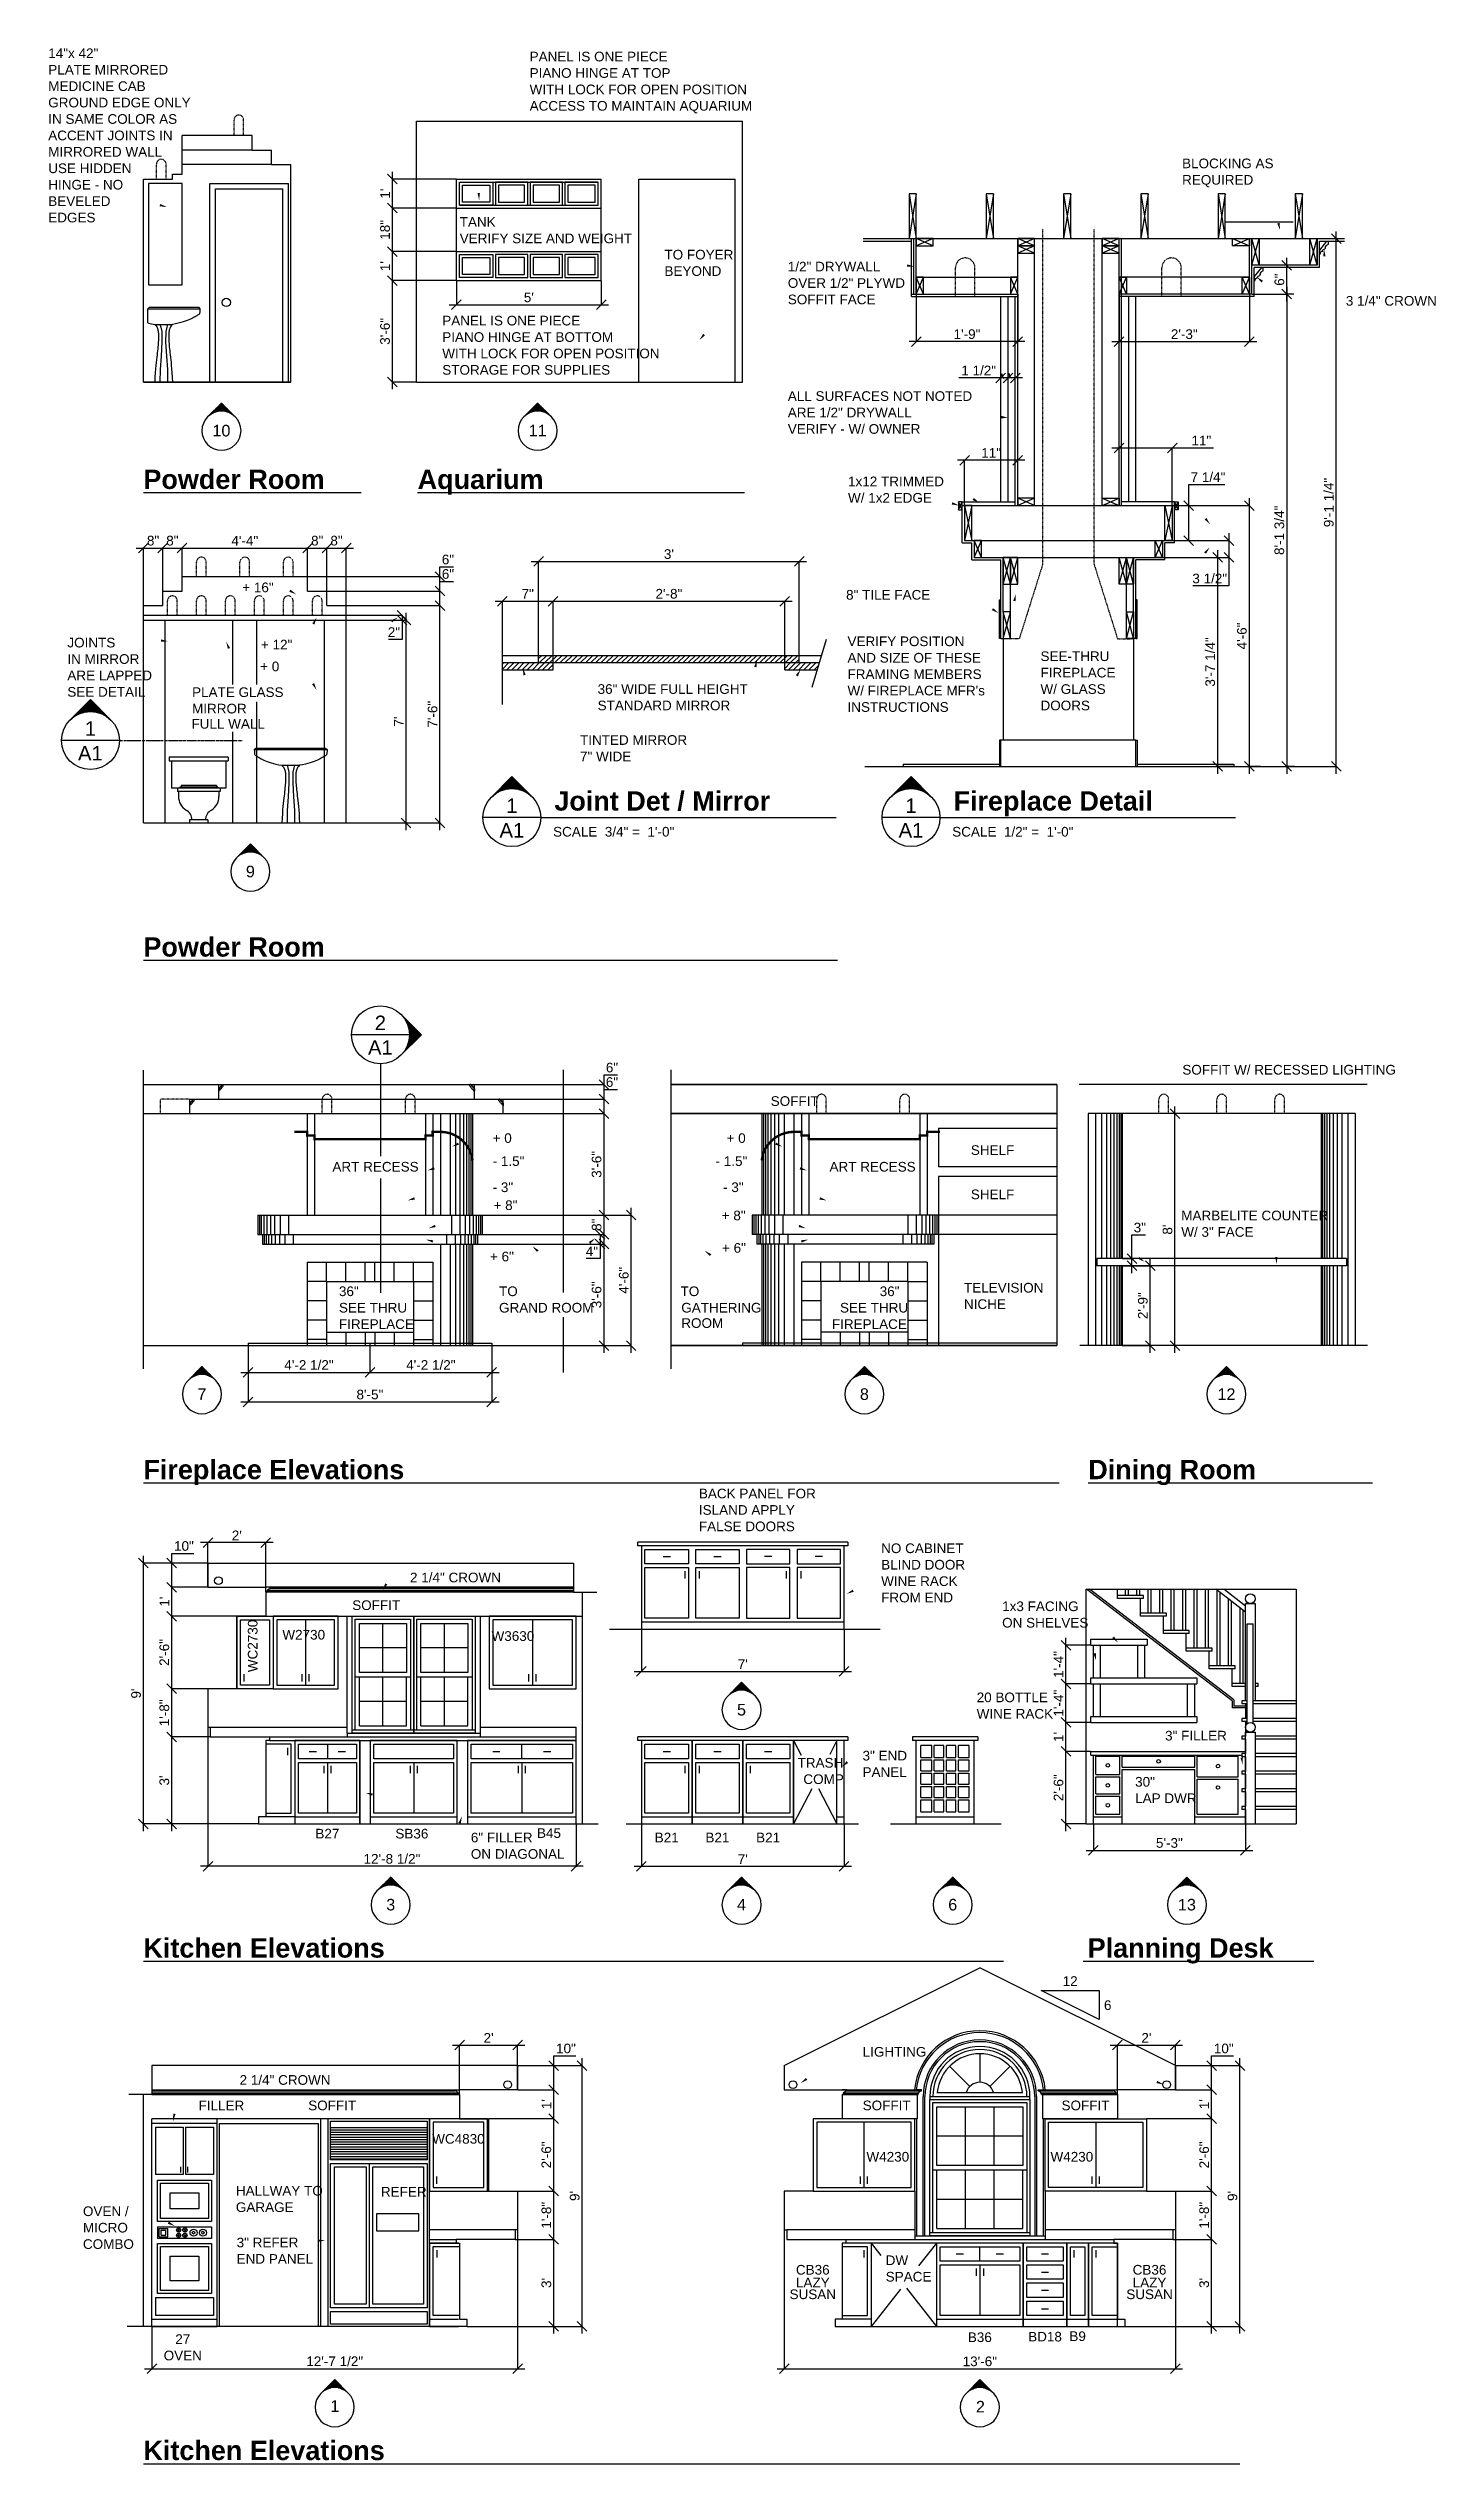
# Model space of a CAD drawing. Header units: inches. Extents: x 8 to 1535, y 73 to 1076.
# Drawn here: x 8 to 583, y 76 to 1076 of the extents above; entities that cross this region are included whole.
import ezdxf
from ezdxf.enums import TextEntityAlignment as Align

# ---------------------------------------------------------------- set-up
doc = ezdxf.new("R2010")
doc.units = ezdxf.units.IN
doc.header["$MEASUREMENT"] = 0
doc.linetypes.add('THREEDOT', pattern=[1.75, 1, -0.15, 0.05, -0.15, 0.05, -0.15, 0.05, -0.15])
doc.linetypes.add('TINYDASH', pattern=[0.06, 0.03, -0.03])
for name, color, linetype in [('AR INTERIOR ELEV', 3, 'Continuous'), ('DETAIL', 14, 'Continuous'), ('DIMENSIONS', 2, 'Continuous'), ('GENERAL NOTE', 4, 'Continuous'), ('INTERIOR ELEVATION', 3, 'Continuous'), ('MP FIXTURE', 1, 'Continuous'), ('TITLES', 7, 'Continuous')]:
    doc.layers.add(name, color=color, linetype=linetype)
doc.styles.add('BRMNAMES', font='swisseb.ttf', dxfattribs={"oblique": 15, "height": 10})
doc.styles.add('DIMTXT', font='ARIAL.TTF', dxfattribs={"height": 4})
doc.styles.add('NOTES', font='ARIAL.TTF', dxfattribs={"height": 4})
doc.styles.add('RMNAMES', font='ARIAL.TTF', dxfattribs={"height": 9})
doc.dimstyles.new('Arch', dxfattribs={"dimtxt": 0.1875, "dimasz": 4, "dimexe": 0.179993, "dimexo": 0.0625, "dimgap": 1, "dimtad": 1, "dimtoh": 1, "dimdec": 4, "dimzin": 0, "dimdsep": 46, "dimlunit": 4, "dimtxsty": 'DIMTXT', "dimblk1": 'OBLIQUE', "dimblk2": 'OBLIQUE', "dimsah": 1, "dimcen": 0.089996, "dimdle": 3, "dimadec": 0, "dimazin": 0, "dimtfac": 1, "dimtdec": 4, "dimtofl": 0, "dimtmove": 0, "dimatfit": 3, "dimldrblk": 'OBLIQUE', "dimfxl": 0, "dimfrac": 2, "dimtolj": 1, "dimtzin": 0, "dimarcsym": 0})

msp = doc.modelspace()

# ---------------------------------------------------------------- texts
at = {"layer": 'AR INTERIOR ELEV'}
for s, height, style, p in [('14"x 42"', 4, 'NOTES', (7.94076, 1071.55485)), ('PANEL IS ONE PIECE', 4, 'NOTES', (207.35253, 1070.19918)), ('PLATE MIRRORED', 4, 'NOTES', (7.94076, 1064.75485)), ('MEDICINE CAB', 4, 'NOTES', (7.94076, 1057.95485)), ('WITH LOCK FOR OPEN POSITION', 4, 'NOTES', (207.35253, 1056.59918)), ('PIANO HINGE AT TOP', 4, 'NOTES', (207.35253, 1063.39918)), ('GROUND EDGE ONLY', 4, 'NOTES', (7.94076, 1051.15485)), ('ACCESS TO MAINTAIN AQUARIUM', 4, 'NOTES', (207.35253, 1049.79918)), ('ACCENT JOINTS IN', 4, 'NOTES', (7.94076, 1037.55485)), ('IN SAME COLOR AS', 4, 'NOTES', (7.94076, 1044.35485)), ('MIRRORED WALL', 4, 'NOTES', (7.94076, 1030.75485)), ('BLOCKING AS', 4, 'NOTES', (477.62048, 1025.96921)), ('USE HIDDEN', 4, 'NOTES', (7.94076, 1023.95485)), ('HINGE - NO', 4, 'NOTES', (7.94076, 1017.15485)), ('REQUIRED', 4, 'NOTES', (477.62048, 1019.16921)), ('BEVELED', 4, 'NOTES', (7.94076, 1010.35485)), ('EDGES', 4, 'NOTES', (7.94076, 1003.55485)), ('TANK', 4, 'NOTES', (178.39154, 1001.72901)), ('VERIFY SIZE AND WEIGHT', 4, 'NOTES', (178.39154, 994.92901)), ('TO FOYER', 4, 'NOTES', (263.20262, 988.20057)), ('BEYOND', 4, 'NOTES', (263.20262, 981.40057)), ('OVER 1/2" PLYWD', 4, 'NOTES', (314.29727, 976.45898)), ('1/2" DRYWALL', 4, 'NOTES', (314.29727, 983.25898)), ('SOFFIT FACE', 4, 'NOTES', (314.29727, 969.65898)), ('3 1/4" CROWN', 4, 'NOTES', (545.46486, 969.08042)), ('PANEL IS ONE PIECE', 4, 'NOTES', (171.15829, 960.89353)), ('WITH LOCK FOR OPEN POSITION', 4, 'NOTES', (171.15829, 947.29353)), ('PIANO HINGE AT BOTTOM', 4, 'NOTES', (171.15829, 954.09353)), ('STORAGE FOR SUPPLIES', 4, 'NOTES', (171.15829, 940.49353)), ('ALL SURFACES NOT NOTED', 4, 'NOTES', (314.29727, 929.64893)), ('ARE 1/2" DRYWALL', 4, 'NOTES', (314.29727, 922.84893)), ('VERIFY - W/ OWNER', 4, 'NOTES', (314.29727, 916.04893)), ('Powder Room', 8, 'BRMNAMES', (47.36133, 893.20414)), ('Aquarium', 8, 'BRMNAMES', (160.96369, 893.20414)), ('W/ 1x2 EDGE', 4, 'NOTES', (339.23695, 887.52839)), ('1x12 TRIMMED', 4, 'NOTES', (339.23695, 894.32839)), ('+ 16"', 4, 'NOTES', (88.30782, 850.45342)), ('8" TILE FACE', 4, 'NOTES', (338.44437, 847.38813)), ('JOINTS', 4, 'NOTES', (15.85925, 827.60102)), ('+ 12"', 4, 'NOTES', (96.03925, 826.75519)), ('VERIFY POSITION', 4, 'NOTES', (339.0256, 828.13382)), ('IN MIRROR', 4, 'NOTES', (15.85925, 820.80102)), ('+ 0', 4, 'NOTES', (95.72222, 817.73488)), ('AND SIZE OF THESE', 4, 'NOTES', (339.0256, 821.33382)), ('SEE-THRU', 4, 'NOTES', (418.96996, 821.96741)), ('ARE LAPPED', 4, 'NOTES', (15.85925, 814.00102)), ('SEE DETAIL', 4, 'NOTES', (15.85925, 807.20102)), ('PLATE GLASS', 4, 'NOTES', (67.51884, 807.07927)), ('36" WIDE FULL HEIGHT', 4, 'NOTES', (235.51535, 808.37613)), ("W/ FIREPLACE MFR's", 4, 'NOTES', (339.0256, 807.73382)), ('FRAMING MEMBERS', 4, 'NOTES', (339.0256, 814.53382)), ('W/ GLASS', 4, 'NOTES', (418.96996, 808.36741)), ('FIREPLACE', 4, 'NOTES', (418.96996, 815.16741)), ('MIRROR', 4, 'NOTES', (67.51884, 800.27927)), ('STANDARD MIRROR', 4, 'NOTES', (235.51535, 801.57613)), ('INSTRUCTIONS', 4, 'NOTES', (339.0256, 800.93382)), ('DOORS', 4, 'NOTES', (418.96996, 801.56741)), ('FULL WALL', 4, 'NOTES', (67.27068, 793.97482)), ('TINTED MIRROR', 4, 'NOTES', (228.22366, 787.27609)), ('7" WIDE', 4, 'NOTES', (228.22366, 780.47609)), ('Joint Det / Mirror', 8, 'BRMNAMES', (217.59895, 760.05861)), ('Fireplace Detail', 8, 'BRMNAMES', (382.93001, 760.05861)), ('SCALE  3/4" =  1\'-0"', 4, 'NOTES', (217.06721, 749.30752)), ('SCALE  1/2" =  1\'-0"', 4, 'NOTES', (382.39828, 749.30752)), ('Powder Room', 8, 'BRMNAMES', (47.36133, 699.61461)), ('SOFFIT W/ RECESSED LIGHTING', 4, 'NOTES', (477.73426, 650.78775)), ('SOFFIT', 4, 'NOTES', (307.21693, 637.81824)), ('+ 0', 4, 'NOTES', (192.02942, 622.47981)), ('+ 0', 4, 'NOTES', (288.9298, 622.47981)), ('SHELF', 4, 'NOTES', (390.12024, 617.52194)), ('ART RECESS', 4, 'NOTES', (125.66451, 610.62739)), ('- 1.5"', 4, 'NOTES', (192.02942, 612.96847)), ('- 1.5"', 4, 'NOTES', (284.3698, 612.96847)), ('ART RECESS', 4, 'NOTES', (331.57539, 610.62739)), ('- 3"', 4, 'NOTES', (192.02942, 602.1402)), ('- 3"', 4, 'NOTES', (287.4898, 602.1402)), ('SHELF', 4, 'NOTES', (390.12024, 599.20104)), ('+ 8"', 4, 'NOTES', (192.39929, 594.70796)), ('+ 8"', 4, 'NOTES', (286.91845, 590.44729)), ('MARBELITE COUNTER', 4, 'NOTES', (477.28757, 590.4339)), ('+ 6"', 4, 'NOTES', (287.03845, 577.02388)), ('W/ 3" FACE', 4, 'NOTES', (477.28757, 583.6339)), ('+ 6"', 4, 'NOTES', (190.91982, 573.46041)), ('36"', 4, 'NOTES', (128.35926, 559.07324)), ('TO', 4, 'NOTES', (194.67134, 559.07324)), ('TO', 4, 'NOTES', (269.86408, 559.07324)), ('36"', 4, 'NOTES', (352.35996, 559.07324)), ('TELEVISION', 4, 'NOTES', (387.26697, 560.5451)), ('SEE THRU', 4, 'NOTES', (128.35926, 552.27324)), ('GRAND ROOM', 4, 'NOTES', (194.67134, 552.27324)), ('GATHERING', 4, 'NOTES', (270.17512, 552.27324)), ('ROOM', 4, 'NOTES', (270.17512, 545.92096)), ('SEE THRU', 4, 'NOTES', (335.91996, 552.27324)), ('NICHE', 4, 'NOTES', (387.26697, 553.7451)), ('FIREPLACE', 4, 'NOTES', (128.35926, 545.47324)), ('FIREPLACE', 4, 'NOTES', (332.55996, 545.47324)), ('Fireplace Elevations', 8, 'BRMNAMES', (47.36133, 483.28693)), ('Dining Room', 8, 'BRMNAMES', (438.75314, 483.28693)), ('BACK PANEL FOR', 4, 'NOTES', (277.46897, 475.35029)), ('ISLAND APPLY', 4, 'NOTES', (277.46897, 468.55029)), ('FALSE DOORS', 4, 'NOTES', (277.46897, 461.75029)), ('NO CABINET', 4, 'NOTES', (352.96616, 452.68673)), ('BLIND DOOR', 4, 'NOTES', (352.96616, 445.88673)), ('2 1/4" CROWN', 4, 'NOTES', (157.79219, 440.58941)), ('WINE RACK', 4, 'NOTES', (352.96616, 439.08673)), ('SOFFIT', 4, 'NOTES', (133.85445, 429.12268)), ('FROM END', 4, 'NOTES', (352.96616, 432.28673)), ('1x3 FACING', 4, 'NOTES', (403.08779, 428.67172)), ('ON SHELVES', 4, 'NOTES', (403.08779, 421.87172)), ('20 BOTTLE', 4, 'NOTES', (392.54039, 390.97028)), ('WINE RACK', 4, 'NOTES', (392.54039, 384.17028)), ('3" END', 4, 'NOTES', (345.26052, 366.83937)), ('3" FILLER', 4, 'NOTES', (470.58725, 375.11599)), ('TRASH', 4, 'NOTES', (318.34912, 363.89563)), ('COMP', 4, 'NOTES', (320.74912, 357.09563)), ('PANEL', 4, 'NOTES', (345.26052, 360.03937)), ('30"', 4, 'NOTES', (458.17926, 356.01493)), ('LAP DWR', 4, 'NOTES', (458.17926, 349.21493)), ('ON DIAGONAL', 4, 'NOTES', (182.99407, 326.14765)), ('6" FILLER', 4, 'NOTES', (182.99407, 332.94765)), ('Kitchen Elevations', 8, 'BRMNAMES', (47.36133, 285.24141)), ('Planning Desk', 8, 'BRMNAMES', (438.52013, 285.24141)), ('6', 4, 'NOTES', (445.26258, 263.55521)), ('LIGHTING', 4, 'NOTES', (345.31335, 244.24462)), ('2 1/4" CROWN', 4, 'NOTES', (87.19822, 232.58941)), ('FILLER', 4, 'NOTES', (70.18428, 222.01519)), ('SOFFIT', 4, 'NOTES', (115.62523, 222.05392)), ('SOFFIT', 4, 'NOTES', (345.31335, 222.05392)), ('SOFFIT', 4, 'NOTES', (427.68828, 222.05392)), ('HALLWAY TO', 4, 'NOTES', (85.66591, 186.72906)), ('REFER', 4, 'NOTES', (145.74306, 186.30299)), ('OVEN /', 4, 'NOTES', (22.31278, 178.24645)), ('GARAGE', 4, 'NOTES', (85.66591, 179.92906)), ('MICRO', 4, 'NOTES', (22.31278, 171.44645)), ('COMBO', 4, 'NOTES', (22.31278, 164.64645)), ('3" REFER', 4, 'NOTES', (85.98294, 165.30949)), ('END PANEL', 4, 'NOTES', (85.98294, 158.50949)), ('DW', 4, 'NOTES', (354.85269, 157.95015)), ('SPACE', 4, 'NOTES', (354.85269, 151.15015)), ('Kitchen Elevations', 8, 'BRMNAMES', (47.36133, 77.24141))]:
    msp.add_text(s, height=height, dxfattribs=dict(at, style=style)).set_placement(p)
at = {"layer": 'AR INTERIOR ELEV', "style": 'NOTES'}
for s, height, p in [('10', 4.8, (79.67831, 917.35166)), ('11', 4.8, (210.66448, 917.35166)), ('9', 4.8, (91.67261, 734.83988)), ('7', 4.8, (71.59405, 518.5122)), ('8', 4.8, (346.01712, 518.5122)), ('12', 4.8, (496.0049, 518.5122)), ('5', 4.8, (295.12624, 387.82848)), ('3', 4.8, (149.80643, 307.16688)), ('4', 4.8, (295.12624, 307.16688)), ('6', 4.8, (382.61607, 307.16688)), ('13', 4.8, (479.63292, 307.16688)), ('12', 4, (431.26258, 275.55521)), ('1', 4.8, (126.66189, 99.59623)), ('2', 4.8, (394.0789, 99.37575))]:
    msp.add_text(s, height=height, dxfattribs=at).set_placement(p, align=Align.MIDDLE)
msp.add_text('WC2730', height=4, rotation=90, dxfattribs=at).set_placement((94.62584, 414.26145), align=Align.CENTER)
for s, p in [('W2730', (113.7765, 416.89532)), ('W3630', (200.43198, 416.35305)), ('B27', (123.56908, 334.55775)), ('SB36', (158.56908, 334.55775)), ('B45', (215.37647, 334.79015)), ('B21', (264.13889, 332.94765)), ('B21', (285.13889, 332.94765)), ('B21', (306.13889, 332.94765)), ('WC4830', (177.86133, 208.21226)), ('W4230', (355.73222, 200.80004)), ('W4230', (431.9707, 200.80004)), ('CB36', (324.64431, 154.01973)), ('LAZY', (324.64431, 148.71325)), ('CB36', (464.13744, 154.01973)), ('LAZY', (464.13744, 148.71325)), ('SUSAN', (324.64431, 143.87158)), ('SUSAN', (464.13744, 143.87158)), ('B36', (393.85146, 126.09295)), ('BD18', (420.85146, 126.32535)), ('B9', (434.35146, 126.51902)), ('OVEN', (63.67443, 118.51828)), ('27', (63.67443, 125.31828))]:
    msp.add_text(s, height=4, dxfattribs=at).set_placement(p, align=Align.CENTER)

# ---------------------------------------------------------------- blocks, each defined once
blk = doc.blocks.new('DETCO 4')
at = {"layer": 'TITLES'}
blk.add_line((12, 0), (-12, 0), dxfattribs=at)
at = {"layer": 'TITLES', "color": 6, "style": 'RMNAMES'}
for tag, p in [('LTR', (0, 1.95)), ('SHT', (0, -8.25))]:
    blk.add_attdef(tag, text='', height=6, dxfattribs=at).set_placement(p, align=Align.CENTER)
blk = doc.blocks.new('*X15')
at = {"color": 0}
for p, q in [((770.41, 753.25), (770.41, 753.25)), ((770.66, 753.5), (770.68, 753.5)), ((770.91, 753.75), (770.99, 753.75)), ((771.16, 754), (771.35, 754)), ((771.41, 754.25), (771.75, 754.25)), ((771.66, 754.5), (772.24, 754.5)), ((771.91, 754.75), (772.86, 754.75)), ((772.16, 755), (773.78, 755)), ((772.41, 755.25), (777.75, 755.25)), ((772.66, 755.5), (777.5, 755.5)), ((772.91, 755.75), (777.25, 755.75)), ((773.16, 756), (777, 756)), ((773.41, 756.25), (776.75, 756.25)), ((773.66, 756.5), (776.5, 756.5)), ((773.91, 756.75), (776.25, 756.75)), ((774.16, 757), (776, 757)), ((774.41, 757.25), (775.75, 757.25)), ((774.66, 757.5), (775.5, 757.5)), ((774.91, 757.75), (775.25, 757.75)), ((776.38, 755), (778, 755)), ((777.3, 754.75), (778.25, 754.75)), ((777.92, 754.5), (778.5, 754.5)), ((778.41, 754.25), (778.75, 754.25)), ((778.81, 754), (779, 754)), ((779.16, 753.75), (779.25, 753.75)), ((779.47, 753.5), (779.5, 753.5)), ((779.75, 753.25), (779.75, 753.25))]:
    blk.add_line(p, q, dxfattribs=at)
blk = doc.blocks.new('_OBLIQUE')
at = {"color": 0, "linetype": 'ByBlock'}
blk.add_line((-0.5, -0.5), (0.5, 0.5), dxfattribs=at)
blk = doc.blocks.new('*D60')
at = {"layer": 'Defpoints', "color": 0}
for p in [(440.87, 340.57), (503.87, 340.57), (503.87, 329.64)]:
    blk.add_point(p, dxfattribs=at)
at = {"layer": 'DIMENSIONS', "color": 0, "lineweight": -2}
for p, q in [((440.87, 340.51), (440.87, 329.46)), ((503.87, 340.51), (503.87, 329.46)), ((437.87, 329.64), (506.87, 329.64))]:
    blk.add_line(p, q, dxfattribs=at)
at = {"layer": 'DIMENSIONS', "color": 0, "lineweight": -2, "xscale": 4, "yscale": 4, "zscale": 4, "rotation": 180}
blk.add_blockref('_OBLIQUE', (440.87, 329.64), dxfattribs=at)
at = {"layer": 'DIMENSIONS', "color": 0, "lineweight": -2, "xscale": 4, "yscale": 4, "zscale": 4}
blk.add_blockref('_OBLIQUE', (503.87, 329.64), dxfattribs=at)
at = {"layer": 'DIMENSIONS', "color": 0, "insert": (472.37, 332.68), "char_height": 4, "attachment_point": 5, "style": 'DIMTXT'}
blk.add_mtext('\\A1;5\'-3"', dxfattribs=at)
blk = doc.blocks.new('*D61')
at = {"layer": 'Defpoints', "color": 0}
for p in [(429.49, 414.57), (439.87, 414.57), (439.87, 398.57)]:
    blk.add_point(p, dxfattribs=at)
at = {"layer": 'DIMENSIONS', "color": 0, "lineweight": -2}
for p, q in [((439.81, 414.57), (429.31, 414.57)), ((429.49, 395.57), (429.49, 417.57)), ((439.81, 398.57), (429.31, 398.57))]:
    blk.add_line(p, q, dxfattribs=at)
at = {"layer": 'DIMENSIONS', "color": 0, "lineweight": -2, "xscale": 4, "yscale": 4, "zscale": 4}
for p, rotation in [((429.49, 414.57), 90), ((429.49, 398.57), 270)]:
    blk.add_blockref('_OBLIQUE', p, dxfattribs=dict(at, rotation=rotation))
at = {"layer": 'DIMENSIONS', "color": 0, "insert": (426.48, 406.57), "char_height": 4, "attachment_point": 5, "rotation": 90, "style": 'DIMTXT'}
blk.add_mtext('\\A1;1\'-4"', dxfattribs=at)
blk = doc.blocks.new('*D62')
at = {"layer": 'Defpoints', "color": 0}
for p in [(429.49, 398.57), (439.87, 398.57), (439.87, 382.57)]:
    blk.add_point(p, dxfattribs=at)
at = {"layer": 'DIMENSIONS', "color": 0, "lineweight": -2}
for p, q in [((429.49, 379.57), (429.49, 401.57)), ((439.81, 398.57), (429.31, 398.57)), ((439.81, 382.57), (429.31, 382.57))]:
    blk.add_line(p, q, dxfattribs=at)
at = {"layer": 'DIMENSIONS', "color": 0, "lineweight": -2, "xscale": 4, "yscale": 4, "zscale": 4}
for p, rotation in [((429.49, 398.57), 90), ((429.49, 382.57), 270)]:
    blk.add_blockref('_OBLIQUE', p, dxfattribs=dict(at, rotation=rotation))
at = {"layer": 'DIMENSIONS', "color": 0, "insert": (426.48, 390.57), "char_height": 4, "attachment_point": 5, "rotation": 90, "style": 'DIMTXT'}
blk.add_mtext('\\A1;1\'-4"', dxfattribs=at)
blk = doc.blocks.new('*D63')
at = {"layer": 'Defpoints', "color": 0}
for p in [(429.49, 382.57), (439.87, 382.57), (439.87, 370.57)]:
    blk.add_point(p, dxfattribs=at)
at = {"layer": 'DIMENSIONS', "color": 0, "lineweight": -2}
for p, q in [((439.81, 382.57), (429.31, 382.57)), ((429.49, 367.57), (429.49, 385.57)), ((439.81, 370.57), (429.31, 370.57))]:
    blk.add_line(p, q, dxfattribs=at)
at = {"layer": 'DIMENSIONS', "color": 0, "lineweight": -2, "xscale": 4, "yscale": 4, "zscale": 4}
for p, rotation in [((429.49, 382.57), 90), ((429.49, 370.57), 270)]:
    blk.add_blockref('_OBLIQUE', p, dxfattribs=dict(at, rotation=rotation))
at = {"layer": 'DIMENSIONS', "color": 0, "insert": (426.48, 376.57), "char_height": 4, "attachment_point": 5, "rotation": 90, "style": 'DIMTXT'}
blk.add_mtext("\\A1;1'", dxfattribs=at)
blk = doc.blocks.new('*D64')
at = {"layer": 'Defpoints', "color": 0}
for p in [(429.49, 370.57), (439.87, 370.57), (437.87, 340.57)]:
    blk.add_point(p, dxfattribs=at)
at = {"layer": 'DIMENSIONS', "color": 0, "lineweight": -2}
for p, q in [((439.81, 370.57), (429.31, 370.57)), ((429.49, 337.57), (429.49, 373.57)), ((437.81, 340.57), (429.31, 340.57))]:
    blk.add_line(p, q, dxfattribs=at)
at = {"layer": 'DIMENSIONS', "color": 0, "lineweight": -2, "xscale": 4, "yscale": 4, "zscale": 4}
for p, rotation in [((429.49, 370.57), 90), ((429.49, 340.57), 270)]:
    blk.add_blockref('_OBLIQUE', p, dxfattribs=dict(at, rotation=rotation))
at = {"layer": 'DIMENSIONS', "color": 0, "insert": (426.45, 355.57), "char_height": 4, "attachment_point": 5, "rotation": 90, "style": 'DIMTXT'}
blk.add_mtext('\\A1;2\'-6"', dxfattribs=at)
blk = doc.blocks.new('W2430')
at = {"layer": 'AR INTERIOR ELEV'}
for p, q in [((0, 0), (0, -30)), ((24, 0), (0, 0)), ((24, -30), (24, 0)), ((22.5, -1.5), (1.5, -1.5)), ((1.5, -1.5), (1.5, -28.5)), ((22.5, -28.5), (22.5, -1.5)), ((1.5, -28.5), (22.5, -28.5)), ((3, -27), (3, -24)), ((0, -30), (24, -30))]:
    blk.add_line(p, q, dxfattribs=at)
blk = doc.blocks.new('*X25')
at = {"color": 0}
for p, q in [((124.86, 259), (164.86, 259)), ((124.86, 258), (164.86, 258)), ((124.86, 257), (164.86, 257)), ((124.86, 256), (164.86, 256)), ((124.86, 255), (164.86, 255)), ((124.86, 254), (164.86, 254)), ((124.86, 253), (164.86, 253)), ((124.86, 252), (164.86, 252)), ((124.86, 251), (164.86, 251)), ((124.86, 250), (164.86, 250)), ((124.86, 249), (164.86, 249)), ((124.86, 248), (164.86, 248)), ((124.86, 247), (164.86, 247)), ((124.86, 246), (164.86, 246))]:
    blk.add_line(p, q, dxfattribs=at)
blk = doc.blocks.new('*D96')
at = {"layer": 'AR INTERIOR ELEV', "color": 0, "lineweight": -2}
for p, q in [((217.34, 129.57), (217.34, 171.57)), ((201.42, 168.57), (217.52, 168.57)), ((181.42, 132.57), (217.52, 132.57))]:
    blk.add_line(p, q, dxfattribs=at)
at = {"layer": 'Defpoints', "color": 0}
for p in [(201.36, 168.57), (217.34, 168.57), (181.36, 132.57)]:
    blk.add_point(p, dxfattribs=at)
at = {"layer": 'AR INTERIOR ELEV', "color": 0, "lineweight": -2, "xscale": 4, "yscale": 4, "zscale": 4}
for p, rotation in [((217.34, 168.57), 90), ((217.34, 132.57), 270)]:
    blk.add_blockref('_OBLIQUE', p, dxfattribs=dict(at, rotation=rotation))
at = {"layer": 'AR INTERIOR ELEV', "color": 0, "insert": (214.3, 150.57), "char_height": 4, "attachment_point": 5, "rotation": 90, "style": 'DIMTXT'}
blk.add_mtext("\\A1;3'", dxfattribs=at)
blk = doc.blocks.new('*D97')
at = {"layer": 'AR INTERIOR ELEV', "color": 0, "lineweight": -2}
for p, q in [((217.34, 165.57), (217.34, 191.57)), ((202.42, 188.57), (217.52, 188.57)), ((201.42, 168.57), (217.52, 168.57))]:
    blk.add_line(p, q, dxfattribs=at)
at = {"layer": 'Defpoints', "color": 0}
for p in [(202.36, 188.57), (217.34, 188.57), (201.36, 168.57)]:
    blk.add_point(p, dxfattribs=at)
at = {"layer": 'AR INTERIOR ELEV', "color": 0, "lineweight": -2, "xscale": 4, "yscale": 4, "zscale": 4}
for p, rotation in [((217.34, 188.57), 90), ((217.34, 168.57), 270)]:
    blk.add_blockref('_OBLIQUE', p, dxfattribs=dict(at, rotation=rotation))
at = {"layer": 'AR INTERIOR ELEV', "color": 0, "insert": (214.3, 178.57), "char_height": 4, "attachment_point": 5, "rotation": 90, "style": 'DIMTXT'}
blk.add_mtext('\\A1;1\'-8"', dxfattribs=at)
blk = doc.blocks.new('*D98')
at = {"layer": 'AR INTERIOR ELEV', "color": 0, "lineweight": -2}
for p, q in [((217.34, 185.57), (217.34, 221.57)), ((190.42, 218.57), (217.52, 218.57)), ((202.42, 188.57), (217.52, 188.57))]:
    blk.add_line(p, q, dxfattribs=at)
at = {"layer": 'Defpoints', "color": 0}
for p in [(190.36, 218.57), (217.34, 218.57), (202.36, 188.57)]:
    blk.add_point(p, dxfattribs=at)
at = {"layer": 'AR INTERIOR ELEV', "color": 0, "lineweight": -2, "xscale": 4, "yscale": 4, "zscale": 4}
for p, rotation in [((217.34, 218.57), 90), ((217.34, 188.57), 270)]:
    blk.add_blockref('_OBLIQUE', p, dxfattribs=dict(at, rotation=rotation))
at = {"layer": 'AR INTERIOR ELEV', "color": 0, "insert": (214.3, 203.57), "char_height": 4, "attachment_point": 5, "rotation": 90, "style": 'DIMTXT'}
blk.add_mtext('\\A1;2\'-6"', dxfattribs=at)
blk = doc.blocks.new('*D99')
at = {"layer": 'AR INTERIOR ELEV', "color": 0, "lineweight": -2}
for p, q in [((202.42, 230.57), (217.52, 230.57)), ((217.34, 215.57), (217.34, 233.57)), ((190.42, 218.57), (217.52, 218.57))]:
    blk.add_line(p, q, dxfattribs=at)
at = {"layer": 'Defpoints', "color": 0}
for p in [(202.36, 230.57), (217.34, 230.57), (190.36, 218.57)]:
    blk.add_point(p, dxfattribs=at)
at = {"layer": 'AR INTERIOR ELEV', "color": 0, "lineweight": -2, "xscale": 4, "yscale": 4, "zscale": 4}
for p, rotation in [((217.34, 230.57), 90), ((217.34, 218.57), 270)]:
    blk.add_blockref('_OBLIQUE', p, dxfattribs=dict(at, rotation=rotation))
at = {"layer": 'AR INTERIOR ELEV', "color": 0, "insert": (214.33, 224.57), "char_height": 4, "attachment_point": 5, "rotation": 90, "style": 'DIMTXT'}
blk.add_mtext("\\A1;1'", dxfattribs=at)
blk = doc.blocks.new('*D100')
at = {"layer": 'AR INTERIOR ELEV', "color": 0, "lineweight": -2}
for p, q in [((202.42, 240.57), (217.52, 240.57)), ((217.34, 240.57), (217.34, 244.57)), ((217.34, 244.57), (226.46, 244.57)), ((217.34, 227.57), (217.34, 240.57)), ((202.42, 230.57), (217.52, 230.57))]:
    blk.add_line(p, q, dxfattribs=at)
at = {"layer": 'Defpoints', "color": 0}
for p in [(202.36, 240.57), (217.34, 240.57), (202.36, 230.57)]:
    blk.add_point(p, dxfattribs=at)
at = {"layer": 'AR INTERIOR ELEV', "color": 0, "lineweight": -2, "xscale": 4, "yscale": 4, "zscale": 4}
for p, rotation in [((217.34, 240.57), 90), ((217.34, 230.57), 270)]:
    blk.add_blockref('_OBLIQUE', p, dxfattribs=dict(at, rotation=rotation))
at = {"layer": 'AR INTERIOR ELEV', "color": 0, "insert": (222.4, 247.61), "char_height": 4, "attachment_point": 5, "style": 'DIMTXT'}
blk.add_mtext('\\A1;10"', dxfattribs=at)
blk = doc.blocks.new('*D101')
at = {"layer": 'AR INTERIOR ELEV', "color": 0, "lineweight": -2}
for p, q in [((202.42, 240.57), (229.25, 240.57)), ((229.07, 129.57), (229.07, 243.57)), ((181.42, 132.57), (229.25, 132.57))]:
    blk.add_line(p, q, dxfattribs=at)
at = {"layer": 'Defpoints', "color": 0}
for p in [(202.36, 240.57), (229.07, 240.57), (181.36, 132.57)]:
    blk.add_point(p, dxfattribs=at)
at = {"layer": 'AR INTERIOR ELEV', "color": 0, "lineweight": -2, "xscale": 4, "yscale": 4, "zscale": 4}
for p, rotation in [((229.07, 240.57), 90), ((229.07, 132.57), 270)]:
    blk.add_blockref('_OBLIQUE', p, dxfattribs=dict(at, rotation=rotation))
at = {"layer": 'AR INTERIOR ELEV', "color": 0, "insert": (226.03, 186.57), "char_height": 4, "attachment_point": 5, "rotation": 90, "style": 'DIMTXT'}
blk.add_mtext("\\A1;9'", dxfattribs=at)
blk = doc.blocks.new('*D102')
at = {"layer": 'AR INTERIOR ELEV', "color": 0, "lineweight": -2}
for p, q in [((202.36, 172.51), (202.36, 114.85)), ((50.86, 132.51), (50.86, 114.85)), ((47.86, 115.03), (205.36, 115.03))]:
    blk.add_line(p, q, dxfattribs=at)
at = {"layer": 'Defpoints', "color": 0}
for p in [(202.36, 172.57), (50.86, 132.57), (202.36, 115.03)]:
    blk.add_point(p, dxfattribs=at)
at = {"layer": 'AR INTERIOR ELEV', "color": 0, "lineweight": -2, "xscale": 4, "yscale": 4, "zscale": 4, "rotation": 180}
blk.add_blockref('_OBLIQUE', (50.86, 115.03), dxfattribs=at)
at = {"layer": 'AR INTERIOR ELEV', "color": 0, "lineweight": -2, "xscale": 4, "yscale": 4, "zscale": 4}
blk.add_blockref('_OBLIQUE', (202.36, 115.03), dxfattribs=at)
at = {"layer": 'AR INTERIOR ELEV', "color": 0, "insert": (126.61, 118.1), "char_height": 4, "attachment_point": 5, "style": 'DIMTXT'}
blk.add_mtext('\\A1;12\'-7 1/2"', dxfattribs=at)
blk = doc.blocks.new('*D103')
at = {"layer": 'AR INTERIOR ELEV', "color": 0, "lineweight": -2}
for p, q in [((474.91, 240.57), (501.74, 240.57)), ((501.56, 129.57), (501.56, 243.57)), ((453.91, 132.57), (501.74, 132.57))]:
    blk.add_line(p, q, dxfattribs=at)
at = {"layer": 'Defpoints', "color": 0}
for p in [(474.85, 240.57), (501.56, 240.57), (453.85, 132.57)]:
    blk.add_point(p, dxfattribs=at)
at = {"layer": 'AR INTERIOR ELEV', "color": 0, "lineweight": -2, "xscale": 4, "yscale": 4, "zscale": 4}
for p, rotation in [((501.56, 240.57), 90), ((501.56, 132.57), 270)]:
    blk.add_blockref('_OBLIQUE', p, dxfattribs=dict(at, rotation=rotation))
at = {"layer": 'AR INTERIOR ELEV', "color": 0, "insert": (498.52, 186.57), "char_height": 4, "attachment_point": 5, "rotation": 90, "style": 'DIMTXT'}
blk.add_mtext("\\A1;9'", dxfattribs=at)
blk = doc.blocks.new('*D104')
at = {"layer": 'AR INTERIOR ELEV', "color": 0, "lineweight": -2}
for p, q in [((474.91, 240.57), (490.01, 240.57)), ((489.83, 240.57), (489.83, 244.57)), ((489.83, 244.57), (498.95, 244.57)), ((489.83, 227.57), (489.83, 240.57)), ((474.91, 230.57), (490.01, 230.57))]:
    blk.add_line(p, q, dxfattribs=at)
at = {"layer": 'Defpoints', "color": 0}
for p in [(474.85, 240.57), (489.83, 240.57), (474.85, 230.57)]:
    blk.add_point(p, dxfattribs=at)
at = {"layer": 'AR INTERIOR ELEV', "color": 0, "lineweight": -2, "xscale": 4, "yscale": 4, "zscale": 4}
for p, rotation in [((489.83, 240.57), 90), ((489.83, 230.57), 270)]:
    blk.add_blockref('_OBLIQUE', p, dxfattribs=dict(at, rotation=rotation))
at = {"layer": 'AR INTERIOR ELEV', "color": 0, "insert": (494.89, 247.61), "char_height": 4, "attachment_point": 5, "style": 'DIMTXT'}
blk.add_mtext('\\A1;10"', dxfattribs=at)
blk = doc.blocks.new('*D105')
at = {"layer": 'AR INTERIOR ELEV', "color": 0, "lineweight": -2}
for p, q in [((474.91, 230.57), (490.01, 230.57)), ((489.83, 215.57), (489.83, 233.57)), ((462.91, 218.57), (490.01, 218.57))]:
    blk.add_line(p, q, dxfattribs=at)
at = {"layer": 'Defpoints', "color": 0}
for p in [(474.85, 230.57), (489.83, 230.57), (462.85, 218.57)]:
    blk.add_point(p, dxfattribs=at)
at = {"layer": 'AR INTERIOR ELEV', "color": 0, "lineweight": -2, "xscale": 4, "yscale": 4, "zscale": 4}
for p, rotation in [((489.83, 230.57), 90), ((489.83, 218.57), 270)]:
    blk.add_blockref('_OBLIQUE', p, dxfattribs=dict(at, rotation=rotation))
at = {"layer": 'AR INTERIOR ELEV', "color": 0, "insert": (486.82, 224.57), "char_height": 4, "attachment_point": 5, "rotation": 90, "style": 'DIMTXT'}
blk.add_mtext("\\A1;1'", dxfattribs=at)
blk = doc.blocks.new('*D106')
at = {"layer": 'AR INTERIOR ELEV', "color": 0, "lineweight": -2}
for p, q in [((489.83, 185.57), (489.83, 221.57)), ((462.91, 218.57), (490.01, 218.57)), ((474.91, 188.57), (490.01, 188.57))]:
    blk.add_line(p, q, dxfattribs=at)
at = {"layer": 'Defpoints', "color": 0}
for p in [(462.85, 218.57), (489.83, 218.57), (474.85, 188.57)]:
    blk.add_point(p, dxfattribs=at)
at = {"layer": 'AR INTERIOR ELEV', "color": 0, "lineweight": -2, "xscale": 4, "yscale": 4, "zscale": 4}
for p, rotation in [((489.83, 218.57), 90), ((489.83, 188.57), 270)]:
    blk.add_blockref('_OBLIQUE', p, dxfattribs=dict(at, rotation=rotation))
at = {"layer": 'AR INTERIOR ELEV', "color": 0, "insert": (486.79, 203.57), "char_height": 4, "attachment_point": 5, "rotation": 90, "style": 'DIMTXT'}
blk.add_mtext('\\A1;2\'-6"', dxfattribs=at)
blk = doc.blocks.new('*D107')
at = {"layer": 'AR INTERIOR ELEV', "color": 0, "lineweight": -2}
for p, q in [((489.83, 165.57), (489.83, 191.57)), ((474.91, 188.57), (490.01, 188.57)), ((473.91, 168.57), (490.01, 168.57))]:
    blk.add_line(p, q, dxfattribs=at)
at = {"layer": 'Defpoints', "color": 0}
for p in [(474.85, 188.57), (489.83, 188.57), (473.85, 168.57)]:
    blk.add_point(p, dxfattribs=at)
at = {"layer": 'AR INTERIOR ELEV', "color": 0, "lineweight": -2, "xscale": 4, "yscale": 4, "zscale": 4}
for p, rotation in [((489.83, 188.57), 90), ((489.83, 168.57), 270)]:
    blk.add_blockref('_OBLIQUE', p, dxfattribs=dict(at, rotation=rotation))
at = {"layer": 'AR INTERIOR ELEV', "color": 0, "insert": (486.79, 178.57), "char_height": 4, "attachment_point": 5, "rotation": 90, "style": 'DIMTXT'}
blk.add_mtext('\\A1;1\'-8"', dxfattribs=at)
blk = doc.blocks.new('*D108')
at = {"layer": 'AR INTERIOR ELEV', "color": 0, "lineweight": -2}
for p, q in [((489.83, 129.57), (489.83, 171.57)), ((473.91, 168.57), (490.01, 168.57)), ((453.91, 132.57), (490.01, 132.57))]:
    blk.add_line(p, q, dxfattribs=at)
at = {"layer": 'Defpoints', "color": 0}
for p in [(473.85, 168.57), (489.83, 168.57), (453.85, 132.57)]:
    blk.add_point(p, dxfattribs=at)
at = {"layer": 'AR INTERIOR ELEV', "color": 0, "lineweight": -2, "xscale": 4, "yscale": 4, "zscale": 4}
for p, rotation in [((489.83, 168.57), 90), ((489.83, 132.57), 270)]:
    blk.add_blockref('_OBLIQUE', p, dxfattribs=dict(at, rotation=rotation))
at = {"layer": 'AR INTERIOR ELEV', "color": 0, "insert": (486.79, 150.57), "char_height": 4, "attachment_point": 5, "rotation": 90, "style": 'DIMTXT'}
blk.add_mtext("\\A1;3'", dxfattribs=at)
blk = doc.blocks.new('B36')
at = {"layer": 'AR INTERIOR ELEV'}
for p, q in [((0, 34.5), (0, 0)), ((36, 34.5), (0, 34.5)), ((1.5, 33), (34.5, 33)), ((1.5, 27), (1.5, 33)), ((8.25, 30), (11.25, 30)), ((18, 27), (18, 33)), ((24.75, 30), (27.75, 30)), ((34.5, 33), (34.5, 27)), ((36, 0), (36, 34.5)), ((34.5, 27), (1.5, 27)), ((1.5, 25.5), (34.5, 25.5)), ((1.5, 4.5), (1.5, 25.5)), ((16.5, 24), (16.5, 21)), ((18, 25.5), (18, 4.5)), ((19.5, 24), (19.5, 21)), ((34.5, 25.5), (34.5, 4.5)), ((0, 3), (36, 3)), ((0, 0), (36, 0)), ((34.5, 4.5), (1.5, 4.5))]:
    blk.add_line(p, q, dxfattribs=at)
blk = doc.blocks.new('W4230')
at = {"layer": 'AR INTERIOR ELEV'}
for p, q in [((0, 0), (42, 0)), ((0, -30), (0, 0)), ((42, 0), (42, -30)), ((1.5, -1.5), (40.5, -1.5)), ((1.5, -28.5), (1.5, -1.5)), ((21, -1.5), (21, -28.5)), ((40.5, -1.5), (40.5, -28.5)), ((40.5, -28.5), (1.5, -28.5)), ((19.5, -27), (19.5, -24)), ((22.5, -27), (22.5, -24)), ((42, -30), (0, -30))]:
    blk.add_line(p, q, dxfattribs=at)
blk = doc.blocks.new('B09')
at = {"layer": 'AR INTERIOR ELEV'}
for p, q in [((0, 34.5), (0, 0)), ((9, 34.5), (0, 34.5)), ((1.5, 33), (7.5, 33)), ((1.5, 4.5), (1.5, 33)), ((3, 31.5), (3, 28.5)), ((7.5, 33), (7.5, 4.5)), ((9, 0), (9, 34.5)), ((0, 3), (9, 3)), ((0, 0), (9, 0)), ((7.5, 4.5), (1.5, 4.5))]:
    blk.add_line(p, q, dxfattribs=at)
blk = doc.blocks.new('*D109')
at = {"layer": 'AR INTERIOR ELEV', "color": 0, "lineweight": -2}
for p, q in [((312.85, 172.51), (312.85, 114.85)), ((474.85, 172.51), (474.85, 114.85)), ((309.85, 115.03), (477.85, 115.03))]:
    blk.add_line(p, q, dxfattribs=at)
at = {"layer": 'Defpoints', "color": 0}
for p in [(312.85, 172.57), (474.85, 172.57), (474.85, 115.03)]:
    blk.add_point(p, dxfattribs=at)
at = {"layer": 'AR INTERIOR ELEV', "color": 0, "lineweight": -2, "xscale": 4, "yscale": 4, "zscale": 4, "rotation": 180}
blk.add_blockref('_OBLIQUE', (312.85, 115.03), dxfattribs=at)
at = {"layer": 'AR INTERIOR ELEV', "color": 0, "lineweight": -2, "xscale": 4, "yscale": 4, "zscale": 4}
blk.add_blockref('_OBLIQUE', (474.85, 115.03), dxfattribs=at)
at = {"layer": 'AR INTERIOR ELEV', "color": 0, "insert": (393.85, 118.08), "char_height": 4, "attachment_point": 5, "style": 'DIMTXT'}
blk.add_mtext('\\A1;13\'-6"', dxfattribs=at)
blk = doc.blocks.new('*D110')
at = {"layer": 'AR INTERIOR ELEV', "color": 0, "lineweight": -2}
for p, q in [((447.85, 249.01), (477.85, 249.01)), ((450.85, 228.63), (450.85, 249.19)), ((474.85, 230.63), (474.85, 249.19))]:
    blk.add_line(p, q, dxfattribs=at)
at = {"layer": 'Defpoints', "color": 0}
for p in [(474.85, 249.01), (474.85, 230.57), (450.85, 228.57)]:
    blk.add_point(p, dxfattribs=at)
at = {"layer": 'AR INTERIOR ELEV', "color": 0, "lineweight": -2, "xscale": 4, "yscale": 4, "zscale": 4, "rotation": 180}
blk.add_blockref('_OBLIQUE', (450.85, 249.01), dxfattribs=at)
at = {"layer": 'AR INTERIOR ELEV', "color": 0, "lineweight": -2, "xscale": 4, "yscale": 4, "zscale": 4}
blk.add_blockref('_OBLIQUE', (474.85, 249.01), dxfattribs=at)
at = {"layer": 'AR INTERIOR ELEV', "color": 0, "insert": (462.85, 252.02), "char_height": 4, "attachment_point": 5, "style": 'DIMTXT'}
blk.add_mtext("\\A1;2'", dxfattribs=at)
blk = doc.blocks.new('*D111')
at = {"layer": 'AR INTERIOR ELEV', "color": 0, "lineweight": -2}
for p, q in [((175.36, 249.01), (205.36, 249.01)), ((178.36, 228.63), (178.36, 249.19)), ((202.36, 230.63), (202.36, 249.19))]:
    blk.add_line(p, q, dxfattribs=at)
at = {"layer": 'Defpoints', "color": 0}
for p in [(202.36, 249.01), (202.36, 230.57), (178.36, 228.57)]:
    blk.add_point(p, dxfattribs=at)
at = {"layer": 'AR INTERIOR ELEV', "color": 0, "lineweight": -2, "xscale": 4, "yscale": 4, "zscale": 4, "rotation": 180}
blk.add_blockref('_OBLIQUE', (178.36, 249.01), dxfattribs=at)
at = {"layer": 'AR INTERIOR ELEV', "color": 0, "lineweight": -2, "xscale": 4, "yscale": 4, "zscale": 4}
blk.add_blockref('_OBLIQUE', (202.36, 249.01), dxfattribs=at)
at = {"layer": 'AR INTERIOR ELEV', "color": 0, "insert": (190.36, 252.02), "char_height": 4, "attachment_point": 5, "style": 'DIMTXT'}
blk.add_mtext("\\A1;2'", dxfattribs=at)
blk = doc.blocks.new('*D112')
at = {"layer": 'AR INTERIOR ELEV', "color": 0, "lineweight": -2}
for p, q in [((101.07, 457.01), (71.07, 457.01)), ((74.07, 438.63), (74.07, 457.19)), ((98.07, 436.63), (98.07, 457.19))]:
    blk.add_line(p, q, dxfattribs=at)
at = {"layer": 'Defpoints', "color": 0}
for p in [(74.07, 457.01), (74.07, 438.57), (98.07, 436.57)]:
    blk.add_point(p, dxfattribs=at)
at = {"layer": 'AR INTERIOR ELEV', "color": 0, "lineweight": -2, "xscale": 4, "yscale": 4, "zscale": 4, "rotation": 180}
blk.add_blockref('_OBLIQUE', (74.07, 457.01), dxfattribs=at)
at = {"layer": 'AR INTERIOR ELEV', "color": 0, "lineweight": -2, "xscale": 4, "yscale": 4, "zscale": 4}
blk.add_blockref('_OBLIQUE', (98.07, 457.01), dxfattribs=at)
at = {"layer": 'AR INTERIOR ELEV', "color": 0, "insert": (86.07, 460.02), "char_height": 4, "attachment_point": 5, "style": 'DIMTXT'}
blk.add_mtext("\\A1;2'", dxfattribs=at)
blk = doc.blocks.new('*D113')
at = {"layer": 'AR INTERIOR ELEV', "color": 0, "lineweight": -2}
for p, q in [((47.36, 337.57), (47.36, 451.57)), ((74.01, 448.57), (47.18, 448.57)), ((95.01, 340.57), (47.18, 340.57))]:
    blk.add_line(p, q, dxfattribs=at)
at = {"layer": 'Defpoints', "color": 0}
for p in [(47.36, 448.57), (74.07, 448.57), (95.07, 340.57)]:
    blk.add_point(p, dxfattribs=at)
at = {"layer": 'AR INTERIOR ELEV', "color": 0, "lineweight": -2, "xscale": 4, "yscale": 4, "zscale": 4}
for p, rotation in [((47.36, 448.57), 90), ((47.36, 340.57), 270)]:
    blk.add_blockref('_OBLIQUE', p, dxfattribs=dict(at, rotation=rotation))
at = {"layer": 'AR INTERIOR ELEV', "color": 0, "insert": (44.32, 394.57), "char_height": 4, "attachment_point": 5, "rotation": 90, "style": 'DIMTXT'}
blk.add_mtext("\\A1;9'", dxfattribs=at)
blk = doc.blocks.new('*D114')
at = {"layer": 'AR INTERIOR ELEV', "color": 0, "lineweight": -2}
for p, q in [((59.09, 448.57), (59.09, 452.57)), ((59.09, 452.57), (68.21, 452.57)), ((74.01, 448.57), (58.91, 448.57)), ((59.09, 435.57), (59.09, 448.57)), ((74.01, 438.57), (58.91, 438.57))]:
    blk.add_line(p, q, dxfattribs=at)
at = {"layer": 'Defpoints', "color": 0}
for p in [(59.09, 448.57), (74.07, 448.57), (74.07, 438.57)]:
    blk.add_point(p, dxfattribs=at)
at = {"layer": 'AR INTERIOR ELEV', "color": 0, "lineweight": -2, "xscale": 4, "yscale": 4, "zscale": 4}
for p, rotation in [((59.09, 448.57), 90), ((59.09, 438.57), 270)]:
    blk.add_blockref('_OBLIQUE', p, dxfattribs=dict(at, rotation=rotation))
at = {"layer": 'AR INTERIOR ELEV', "color": 0, "insert": (64.15, 455.61), "char_height": 4, "attachment_point": 5, "style": 'DIMTXT'}
blk.add_mtext('\\A1;10"', dxfattribs=at)
blk = doc.blocks.new('*D115')
at = {"layer": 'AR INTERIOR ELEV', "color": 0, "lineweight": -2}
for p, q in [((59.09, 423.57), (59.09, 441.57)), ((74.01, 438.57), (58.91, 438.57)), ((86.01, 426.57), (58.91, 426.57))]:
    blk.add_line(p, q, dxfattribs=at)
at = {"layer": 'Defpoints', "color": 0}
for p in [(59.09, 438.57), (74.07, 438.57), (86.07, 426.57)]:
    blk.add_point(p, dxfattribs=at)
at = {"layer": 'AR INTERIOR ELEV', "color": 0, "lineweight": -2, "xscale": 4, "yscale": 4, "zscale": 4}
for p, rotation in [((59.09, 438.57), 90), ((59.09, 426.57), 270)]:
    blk.add_blockref('_OBLIQUE', p, dxfattribs=dict(at, rotation=rotation))
at = {"layer": 'AR INTERIOR ELEV', "color": 0, "insert": (56.08, 432.57), "char_height": 4, "attachment_point": 5, "rotation": 90, "style": 'DIMTXT'}
blk.add_mtext("\\A1;1'", dxfattribs=at)
blk = doc.blocks.new('*D116')
at = {"layer": 'AR INTERIOR ELEV', "color": 0, "lineweight": -2}
for p, q in [((86.01, 426.57), (58.91, 426.57)), ((59.09, 393.57), (59.09, 429.57)), ((74.01, 396.57), (58.91, 396.57))]:
    blk.add_line(p, q, dxfattribs=at)
at = {"layer": 'Defpoints', "color": 0}
for p in [(59.09, 426.57), (86.07, 426.57), (74.07, 396.57)]:
    blk.add_point(p, dxfattribs=at)
at = {"layer": 'AR INTERIOR ELEV', "color": 0, "lineweight": -2, "xscale": 4, "yscale": 4, "zscale": 4}
for p, rotation in [((59.09, 426.57), 90), ((59.09, 396.57), 270)]:
    blk.add_blockref('_OBLIQUE', p, dxfattribs=dict(at, rotation=rotation))
at = {"layer": 'AR INTERIOR ELEV', "color": 0, "insert": (56.05, 411.57), "char_height": 4, "attachment_point": 5, "rotation": 90, "style": 'DIMTXT'}
blk.add_mtext('\\A1;2\'-6"', dxfattribs=at)
blk = doc.blocks.new('*D117')
at = {"layer": 'AR INTERIOR ELEV', "color": 0, "lineweight": -2}
for p, q in [((74.01, 396.57), (58.91, 396.57)), ((59.09, 373.57), (59.09, 399.57)), ((75.01, 376.57), (58.91, 376.57))]:
    blk.add_line(p, q, dxfattribs=at)
at = {"layer": 'Defpoints', "color": 0}
for p in [(59.09, 396.57), (74.07, 396.57), (75.07, 376.57)]:
    blk.add_point(p, dxfattribs=at)
at = {"layer": 'AR INTERIOR ELEV', "color": 0, "lineweight": -2, "xscale": 4, "yscale": 4, "zscale": 4}
for p, rotation in [((59.09, 396.57), 90), ((59.09, 376.57), 270)]:
    blk.add_blockref('_OBLIQUE', p, dxfattribs=dict(at, rotation=rotation))
at = {"layer": 'AR INTERIOR ELEV', "color": 0, "insert": (56.05, 386.57), "char_height": 4, "attachment_point": 5, "rotation": 90, "style": 'DIMTXT'}
blk.add_mtext('\\A1;1\'-8"', dxfattribs=at)
blk = doc.blocks.new('*D118')
at = {"layer": 'AR INTERIOR ELEV', "color": 0, "lineweight": -2}
for p, q in [((75.01, 376.57), (58.91, 376.57)), ((59.09, 337.57), (59.09, 379.57)), ((95.01, 340.57), (58.91, 340.57))]:
    blk.add_line(p, q, dxfattribs=at)
at = {"layer": 'Defpoints', "color": 0}
for p in [(59.09, 376.57), (75.07, 376.57), (95.07, 340.57)]:
    blk.add_point(p, dxfattribs=at)
at = {"layer": 'AR INTERIOR ELEV', "color": 0, "lineweight": -2, "xscale": 4, "yscale": 4, "zscale": 4}
for p, rotation in [((59.09, 376.57), 90), ((59.09, 340.57), 270)]:
    blk.add_blockref('_OBLIQUE', p, dxfattribs=dict(at, rotation=rotation))
at = {"layer": 'AR INTERIOR ELEV', "color": 0, "insert": (56.05, 358.57), "char_height": 4, "attachment_point": 5, "rotation": 90, "style": 'DIMTXT'}
blk.add_mtext("\\A1;3'", dxfattribs=at)
blk = doc.blocks.new('*D119')
at = {"layer": 'AR INTERIOR ELEV', "color": 0, "lineweight": -2}
for p, q in [((74.07, 380.51), (74.07, 322.85)), ((226.57, 340.51), (226.57, 322.85)), ((229.57, 323.03), (71.07, 323.03))]:
    blk.add_line(p, q, dxfattribs=at)
at = {"layer": 'Defpoints', "color": 0}
for p in [(74.07, 380.57), (226.57, 340.57), (74.07, 323.03)]:
    blk.add_point(p, dxfattribs=at)
at = {"layer": 'AR INTERIOR ELEV', "color": 0, "lineweight": -2, "xscale": 4, "yscale": 4, "zscale": 4, "rotation": 180}
blk.add_blockref('_OBLIQUE', (74.07, 323.03), dxfattribs=at)
at = {"layer": 'AR INTERIOR ELEV', "color": 0, "lineweight": -2, "xscale": 4, "yscale": 4, "zscale": 4}
blk.add_blockref('_OBLIQUE', (226.57, 323.03), dxfattribs=at)
at = {"layer": 'AR INTERIOR ELEV', "color": 0, "insert": (150.32, 326.1), "char_height": 4, "attachment_point": 5, "style": 'DIMTXT'}
blk.add_mtext('\\A1;12\'-8 1/2"', dxfattribs=at)
blk = doc.blocks.new('SB36')
at = {"layer": 'AR INTERIOR ELEV'}
for p, q in [((36, 34.5), (0, 34.5)), ((0, 34.5), (0, 0)), ((1.5, 27), (1.5, 33)), ((1.5, 33), (34.5, 33)), ((34.5, 33), (34.5, 27)), ((36, 0), (36, 34.5)), ((34.5, 27), (1.5, 27)), ((1.5, 4.5), (1.5, 25.5)), ((1.5, 25.5), (34.5, 25.5)), ((16.5, 24), (16.5, 21)), ((18, 25.5), (18, 4.5)), ((19.5, 24), (19.5, 21)), ((34.5, 25.5), (34.5, 4.5)), ((0, 3), (36, 3)), ((0, 0), (36, 0)), ((34.5, 4.5), (1.5, 4.5))]:
    blk.add_line(p, q, dxfattribs=at)
blk = doc.blocks.new('B27')
at = {"layer": 'AR INTERIOR ELEV'}
for p, q in [((0, 34.5), (0, 0)), ((27, 34.5), (0, 34.5)), ((1.5, 33), (25.5, 33)), ((1.5, 27), (1.5, 33)), ((6, 30), (9, 30)), ((13.5, 33), (13.5, 27)), ((18, 30), (21, 30)), ((25.5, 33), (25.5, 27)), ((27, 0), (27, 34.5)), ((25.5, 27), (1.5, 27)), ((1.5, 25.5), (25.5, 25.5)), ((1.5, 4.5), (1.5, 25.5)), ((12, 24), (12, 21)), ((13.5, 25.5), (13.5, 4.5)), ((15, 24), (15, 21)), ((25.5, 25.5), (25.5, 4.5)), ((0, 3), (27, 3)), ((0, 0), (27, 0)), ((25.5, 4.5), (1.5, 4.5))]:
    blk.add_line(p, q, dxfattribs=at)
blk = doc.blocks.new('B45')
at = {"layer": 'AR INTERIOR ELEV'}
for p, q in [((0, 34.5), (0, 0)), ((45, 34.5), (0, 34.5)), ((1.5, 27), (1.5, 33)), ((1.5, 33), (43.5, 33)), ((10.5, 30), (13.5, 30)), ((22.5, 27), (22.5, 33)), ((31.5, 30), (34.5, 30)), ((43.5, 33), (43.5, 27)), ((45, 0), (45, 34.5)), ((43.5, 27), (1.5, 27)), ((1.5, 4.5), (1.5, 25.5)), ((1.5, 25.5), (43.5, 25.5)), ((21, 24), (21, 21)), ((22.5, 25.5), (22.5, 4.5)), ((24, 24), (24, 21)), ((43.5, 25.5), (43.5, 4.5)), ((0, 3), (45, 3)), ((0, 0), (45, 0)), ((43.5, 4.5), (1.5, 4.5))]:
    blk.add_line(p, q, dxfattribs=at)
blk = doc.blocks.new('W1530')
at = {"layer": 'AR INTERIOR ELEV'}
for p, q in [((0, 0), (15, 0)), ((0, -30), (0, 0)), ((15, 0), (15, -30)), ((1.5, -1.5), (13.5, -1.5)), ((1.5, -28.5), (1.5, -1.5)), ((13.5, -1.5), (13.5, -28.5)), ((13.5, -28.5), (1.5, -28.5)), ((3, -27), (3, -24)), ((15, -30), (0, -30))]:
    blk.add_line(p, q, dxfattribs=at)
blk = doc.blocks.new('W2730')
at = {"layer": 'AR INTERIOR ELEV'}
for p, q in [((0, 0), (0, -30)), ((27, 0), (0, 0)), ((27, -30), (27, 0)), ((25.5, -1.5), (1.5, -1.5)), ((1.5, -1.5), (1.5, -28.5)), ((13.5, -1.5), (13.5, -28.5)), ((25.5, -28.5), (25.5, -1.5)), ((1.5, -28.5), (25.5, -28.5)), ((12, -27), (12, -24)), ((15, -27), (15, -24)), ((0, -30), (27, -30))]:
    blk.add_line(p, q, dxfattribs=at)
blk = doc.blocks.new('W3630')
at = {"layer": 'AR INTERIOR ELEV'}
for p, q in [((0, 0), (0, -30)), ((36, 0), (0, 0)), ((36, -30), (36, 0)), ((34.5, -1.5), (1.5, -1.5)), ((1.5, -1.5), (1.5, -28.5)), ((18, -1.5), (18, -28.5)), ((34.5, -28.5), (34.5, -1.5)), ((1.5, -28.5), (34.5, -28.5)), ((16.5, -27), (16.5, -24)), ((19.5, -27), (19.5, -24)), ((0, -30), (36, -30))]:
    blk.add_line(p, q, dxfattribs=at)
blk = doc.blocks.new('B21')
at = {"layer": 'AR INTERIOR ELEV'}
for p, q in [((21, 34.5), (0, 34.5)), ((0, 34.5), (0, 0)), ((1.5, 27), (1.5, 33)), ((1.5, 33), (19.5, 33)), ((9, 30), (12, 30)), ((19.5, 33), (19.5, 27)), ((21, 0), (21, 34.5)), ((19.5, 27), (1.5, 27)), ((1.5, 4.5), (1.5, 25.5)), ((1.5, 25.5), (19.5, 25.5)), ((3, 24), (3, 21)), ((19.5, 25.5), (19.5, 4.5)), ((0, 3), (21, 3)), ((0, 0), (21, 0)), ((19.5, 4.5), (1.5, 4.5))]:
    blk.add_line(p, q, dxfattribs=at)
blk = doc.blocks.new('*D120')
at = {"layer": 'AR INTERIOR ELEV', "color": 0, "lineweight": -2}
for p, q in [((253.64, 340.51), (253.64, 322.85)), ((337.64, 340.51), (337.64, 322.85)), ((250.64, 323.03), (340.64, 323.03))]:
    blk.add_line(p, q, dxfattribs=at)
at = {"layer": 'Defpoints', "color": 0}
for p in [(253.64, 340.57), (337.64, 340.57), (337.64, 323.03)]:
    blk.add_point(p, dxfattribs=at)
at = {"layer": 'AR INTERIOR ELEV', "color": 0, "lineweight": -2, "xscale": 4, "yscale": 4, "zscale": 4, "rotation": 180}
blk.add_blockref('_OBLIQUE', (253.64, 323.03), dxfattribs=at)
at = {"layer": 'AR INTERIOR ELEV', "color": 0, "lineweight": -2, "xscale": 4, "yscale": 4, "zscale": 4}
blk.add_blockref('_OBLIQUE', (337.64, 323.03), dxfattribs=at)
at = {"layer": 'AR INTERIOR ELEV', "color": 0, "insert": (295.64, 326.03), "char_height": 4, "attachment_point": 5, "style": 'DIMTXT'}
blk.add_mtext("\\A1;7'", dxfattribs=at)
blk = doc.blocks.new('*D121')
at = {"layer": 'AR INTERIOR ELEV', "color": 0, "lineweight": -2}
for p, q in [((253.64, 421.17), (253.64, 403.52)), ((337.64, 421.17), (337.64, 403.52)), ((250.64, 403.7), (340.64, 403.7))]:
    blk.add_line(p, q, dxfattribs=at)
at = {"layer": 'Defpoints', "color": 0}
for p in [(253.64, 421.23), (337.64, 421.23), (337.64, 403.7)]:
    blk.add_point(p, dxfattribs=at)
at = {"layer": 'AR INTERIOR ELEV', "color": 0, "lineweight": -2, "xscale": 4, "yscale": 4, "zscale": 4, "rotation": 180}
blk.add_blockref('_OBLIQUE', (253.64, 403.7), dxfattribs=at)
at = {"layer": 'AR INTERIOR ELEV', "color": 0, "lineweight": -2, "xscale": 4, "yscale": 4, "zscale": 4}
blk.add_blockref('_OBLIQUE', (337.64, 403.7), dxfattribs=at)
at = {"layer": 'AR INTERIOR ELEV', "color": 0, "insert": (295.64, 406.7), "char_height": 4, "attachment_point": 5, "style": 'DIMTXT'}
blk.add_mtext("\\A1;7'", dxfattribs=at)
blk = doc.blocks.new('*D122')
at = {"layer": 'Defpoints', "color": 0}
for p in [(90.69, 535.61), (191.69, 535.61), (191.69, 515.27)]:
    blk.add_point(p, dxfattribs=at)
at = {"layer": 'DIMENSIONS', "color": 0, "lineweight": -2}
for p, q in [((90.69, 535.55), (90.69, 515.09)), ((191.69, 535.55), (191.69, 515.09)), ((87.69, 515.27), (194.69, 515.27))]:
    blk.add_line(p, q, dxfattribs=at)
at = {"layer": 'DIMENSIONS', "color": 0, "lineweight": -2, "xscale": 4, "yscale": 4, "zscale": 4, "rotation": 180}
blk.add_blockref('_OBLIQUE', (90.69, 515.27), dxfattribs=at)
at = {"layer": 'DIMENSIONS', "color": 0, "lineweight": -2, "xscale": 4, "yscale": 4, "zscale": 4}
blk.add_blockref('_OBLIQUE', (191.69, 515.27), dxfattribs=at)
at = {"layer": 'DIMENSIONS', "color": 0, "insert": (141.19, 518.31), "char_height": 4, "attachment_point": 5, "style": 'DIMTXT'}
blk.add_mtext('\\A1;8\'-5"', dxfattribs=at)
blk = doc.blocks.new('325 CROWN')
at = {"layer": 'DETAIL'}
for p, q in [((-1.49, 0), (-1.85, 0)), ((-1.85, -0.66), (-1.85, 0)), ((-1.49, 0), (0, -1.87)), ((-0.72, -2.08), (-0.73, -1.83)), ((0, -2.68), (-0.19, -2.68)), ((0, -1.87), (0, -2.68))]:
    blk.add_line(p, q, dxfattribs=at)
for centre, radius, start, end in [((-2.12, -1.55), 0.93, 10.9865, 73.2786), ((-0.69, -1.31), 0.521, 187.2019, 266.2083), ((-0.7, -2.6), 0.516, 351.066, 92.3813)]:
    blk.add_arc(centre, radius, start, end, dxfattribs=at)
blk = doc.blocks.new('2X6 SEC')
at = {"layer": 'DETAIL'}
for p, q in [((0, 5.5), (-1.5, 5.5)), ((-1.5, 5.5), (-1.5, 0)), ((-1.5, 5.5), (0, 0)), ((0, 5.5), (-1.5, 0)), ((0, 0), (0, 5.5)), ((-1.5, 0), (0, 0))]:
    blk.add_line(p, q, dxfattribs=at)
blk = doc.blocks.new('2X10 SEC')
at = {"layer": 'DETAIL'}
for p, q in [((0, 9.25), (-1.5, 9.25)), ((-1.5, 9.25), (-1.5, 0)), ((-1.5, 9.25), (0, 0)), ((0, 9.25), (-1.5, 0)), ((0, 0), (0, 9.25)), ((-1.5, 0), (0, 0))]:
    blk.add_line(p, q, dxfattribs=at)
blk = doc.blocks.new('*D174')
at = {"layer": 'AR INTERIOR ELEV', "color": 0, "lineweight": -2}
for p, q in [((448.53, 910.22), (473.53, 910.22)), ((451.53, 886.4), (451.53, 910.4)), ((473.53, 886.4), (473.53, 910.4)), ((473.53, 910.22), (490.67, 910.22))]:
    blk.add_line(p, q, dxfattribs=at)
at = {"layer": 'Defpoints', "color": 0}
for p in [(473.53, 910.22), (451.53, 886.34), (473.53, 886.34)]:
    blk.add_point(p, dxfattribs=at)
at = {"layer": 'AR INTERIOR ELEV', "color": 0, "lineweight": -2, "xscale": 4, "yscale": 4, "zscale": 4, "rotation": 180}
blk.add_blockref('_OBLIQUE', (451.53, 910.22), dxfattribs=at)
at = {"layer": 'AR INTERIOR ELEV', "color": 0, "lineweight": -2, "xscale": 4, "yscale": 4, "zscale": 4}
blk.add_blockref('_OBLIQUE', (473.53, 910.22), dxfattribs=at)
at = {"layer": 'AR INTERIOR ELEV', "color": 0, "insert": (485.61, 913.23), "char_height": 4, "attachment_point": 5, "style": 'DIMTXT'}
blk.add_mtext('\\A1;11"', dxfattribs=at)
blk = doc.blocks.new('*D175')
at = {"layer": 'AR INTERIOR ELEV', "color": 0, "lineweight": -2}
for p, q in [((412.53, 905.11), (384.53, 905.11)), ((387.53, 886.4), (387.53, 905.29)), ((409.53, 886.4), (409.53, 905.29))]:
    blk.add_line(p, q, dxfattribs=at)
at = {"layer": 'Defpoints', "color": 0}
for p in [(387.53, 905.11), (387.53, 886.34), (409.53, 886.34)]:
    blk.add_point(p, dxfattribs=at)
at = {"layer": 'AR INTERIOR ELEV', "color": 0, "lineweight": -2, "xscale": 4, "yscale": 4, "zscale": 4, "rotation": 180}
blk.add_blockref('_OBLIQUE', (387.53, 905.11), dxfattribs=at)
at = {"layer": 'AR INTERIOR ELEV', "color": 0, "lineweight": -2, "xscale": 4, "yscale": 4, "zscale": 4}
blk.add_blockref('_OBLIQUE', (409.53, 905.11), dxfattribs=at)
at = {"layer": 'AR INTERIOR ELEV', "color": 0, "insert": (398.53, 908.12), "char_height": 4, "attachment_point": 5, "style": 'DIMTXT'}
blk.add_mtext('\\A1;11"', dxfattribs=at)
blk = doc.blocks.new('*D176')
at = {"layer": 'AR INTERIOR ELEV', "color": 0, "lineweight": -2}
for p, q in [((451.53, 973.78), (451.53, 954.05)), ((505.53, 973.78), (505.53, 954.05)), ((448.53, 954.23), (508.53, 954.23))]:
    blk.add_line(p, q, dxfattribs=at)
at = {"layer": 'Defpoints', "color": 0}
for p in [(451.53, 973.84), (505.53, 973.84), (505.53, 954.23)]:
    blk.add_point(p, dxfattribs=at)
at = {"layer": 'AR INTERIOR ELEV', "color": 0, "lineweight": -2, "xscale": 4, "yscale": 4, "zscale": 4, "rotation": 180}
blk.add_blockref('_OBLIQUE', (451.53, 954.23), dxfattribs=at)
at = {"layer": 'AR INTERIOR ELEV', "color": 0, "lineweight": -2, "xscale": 4, "yscale": 4, "zscale": 4}
blk.add_blockref('_OBLIQUE', (505.53, 954.23), dxfattribs=at)
at = {"layer": 'AR INTERIOR ELEV', "color": 0, "insert": (478.53, 957.27), "char_height": 4, "attachment_point": 5, "style": 'DIMTXT'}
blk.add_mtext('\\A1;2\'-3"', dxfattribs=at)
blk = doc.blocks.new('*D177')
at = {"layer": 'AR INTERIOR ELEV', "color": 0, "lineweight": -2}
for p, q in [((402.53, 939.15), (392.87, 939.15)), ((402.53, 937.72), (402.53, 939.33)), ((408.53, 939.15), (402.53, 939.15)), ((405.53, 937.72), (405.53, 939.33))]:
    blk.add_line(p, q, dxfattribs=at)
at = {"layer": 'Defpoints', "color": 0}
for p in [(402.53, 939.15), (402.53, 937.66), (405.53, 937.66)]:
    blk.add_point(p, dxfattribs=at)
at = {"layer": 'AR INTERIOR ELEV', "color": 0, "lineweight": -2, "xscale": 4, "yscale": 4, "zscale": 4, "rotation": 180}
blk.add_blockref('_OBLIQUE', (402.53, 939.15), dxfattribs=at)
at = {"layer": 'AR INTERIOR ELEV', "color": 0, "lineweight": -2, "xscale": 4, "yscale": 4, "zscale": 4}
blk.add_blockref('_OBLIQUE', (405.53, 939.15), dxfattribs=at)
blk = doc.blocks.new('*D178')
at = {"layer": 'AR INTERIOR ELEV', "color": 0, "lineweight": -2}
for p, q in [((405.53, 939.15), (385.2, 939.15)), ((405.53, 937.72), (405.53, 939.33)), ((411.53, 939.15), (405.53, 939.15)), ((408.53, 937.72), (408.53, 939.33))]:
    blk.add_line(p, q, dxfattribs=at)
at = {"layer": 'Defpoints', "color": 0}
for p in [(405.53, 939.15), (405.53, 937.66), (408.53, 937.66)]:
    blk.add_point(p, dxfattribs=at)
at = {"layer": 'AR INTERIOR ELEV', "color": 0, "lineweight": -2, "xscale": 4, "yscale": 4, "zscale": 4, "rotation": 180}
blk.add_blockref('_OBLIQUE', (405.53, 939.15), dxfattribs=at)
at = {"layer": 'AR INTERIOR ELEV', "color": 0, "lineweight": -2, "xscale": 4, "yscale": 4, "zscale": 4}
blk.add_blockref('_OBLIQUE', (408.53, 939.15), dxfattribs=at)
at = {"layer": 'AR INTERIOR ELEV', "color": 0, "insert": (393.37, 942.22), "char_height": 4, "attachment_point": 5, "style": 'DIMTXT'}
blk.add_mtext('\\A1;1 1/2"', dxfattribs=at)
blk = doc.blocks.new('*D179')
at = {"layer": 'AR INTERIOR ELEV', "color": 0, "lineweight": -2}
for p, q in [((367.53, 973.78), (367.53, 954.05)), ((409.53, 973.78), (409.53, 954.05)), ((412.53, 954.23), (364.53, 954.23))]:
    blk.add_line(p, q, dxfattribs=at)
at = {"layer": 'Defpoints', "color": 0}
for p in [(367.53, 973.84), (409.53, 973.84), (367.53, 954.23)]:
    blk.add_point(p, dxfattribs=at)
at = {"layer": 'AR INTERIOR ELEV', "color": 0, "lineweight": -2, "xscale": 4, "yscale": 4, "zscale": 4, "rotation": 180}
blk.add_blockref('_OBLIQUE', (367.53, 954.23), dxfattribs=at)
at = {"layer": 'AR INTERIOR ELEV', "color": 0, "lineweight": -2, "xscale": 4, "yscale": 4, "zscale": 4}
blk.add_blockref('_OBLIQUE', (409.53, 954.23), dxfattribs=at)
at = {"layer": 'AR INTERIOR ELEV', "color": 0, "insert": (388.53, 957.27), "char_height": 4, "attachment_point": 5, "style": 'DIMTXT'}
blk.add_mtext('\\A1;1\'-9"', dxfattribs=at)
blk = doc.blocks.new('*D180')
at = {"layer": 'AR INTERIOR ELEV', "color": 0, "lineweight": -2}
for p, q in [((468.1, 864.84), (492.54, 864.84)), ((492.36, 867.84), (492.36, 775.34)), ((498.97, 778.34), (492.18, 778.34))]:
    blk.add_line(p, q, dxfattribs=at)
at = {"layer": 'Defpoints', "color": 0}
for p in [(468.03, 864.84), (492.36, 778.34), (499.03, 778.34)]:
    blk.add_point(p, dxfattribs=at)
at = {"layer": 'AR INTERIOR ELEV', "color": 0, "lineweight": -2, "xscale": 4, "yscale": 4, "zscale": 4}
for p, rotation in [((492.36, 864.84), 90), ((492.36, 778.34), 270)]:
    blk.add_blockref('_OBLIQUE', p, dxfattribs=dict(at, rotation=rotation))
at = {"layer": 'AR INTERIOR ELEV', "color": 0, "insert": (489.29, 821.59), "char_height": 4, "attachment_point": 5, "rotation": 90, "style": 'DIMTXT'}
blk.add_mtext('\\A1;3\'-7 1/4"', dxfattribs=at)
blk = doc.blocks.new('*D181')
at = {"layer": 'AR INTERIOR ELEV', "color": 0, "lineweight": -2}
for p, q in [((473.6, 871.84), (497.22, 871.84)), ((497.04, 874.84), (497.04, 864.84)), ((468.1, 864.84), (497.22, 864.84)), ((497.04, 864.84), (497.04, 853.04)), ((497.04, 853.04), (482.12, 853.04))]:
    blk.add_line(p, q, dxfattribs=at)
at = {"layer": 'Defpoints', "color": 0}
for p in [(473.53, 871.84), (468.03, 864.84), (497.04, 864.84)]:
    blk.add_point(p, dxfattribs=at)
at = {"layer": 'AR INTERIOR ELEV', "color": 0, "lineweight": -2, "xscale": 4, "yscale": 4, "zscale": 4}
for p, rotation in [((497.04, 871.84), 90), ((497.04, 864.84), 270)]:
    blk.add_blockref('_OBLIQUE', p, dxfattribs=dict(at, rotation=rotation))
at = {"layer": 'AR INTERIOR ELEV', "color": 0, "insert": (489.08, 856.11), "char_height": 4, "attachment_point": 5, "style": 'DIMTXT'}
blk.add_mtext('\\A1;3 1/2"', dxfattribs=at)
blk = doc.blocks.new('*D182')
at = {"layer": 'AR INTERIOR ELEV', "color": 0, "lineweight": -2}
for p, q in [((480.42, 886.34), (480.42, 895.01)), ((480.42, 895.01), (495.31, 895.01)), ((473.6, 886.34), (480.6, 886.34)), ((480.42, 871.84), (480.42, 889.34)), ((473.6, 871.84), (480.6, 871.84))]:
    blk.add_line(p, q, dxfattribs=at)
at = {"layer": 'Defpoints', "color": 0}
for p in [(473.53, 886.34), (473.53, 871.84), (480.42, 871.84)]:
    blk.add_point(p, dxfattribs=at)
at = {"layer": 'AR INTERIOR ELEV', "color": 0, "lineweight": -2, "xscale": 4, "yscale": 4, "zscale": 4}
for p, rotation in [((480.42, 886.34), 90), ((480.42, 871.84), 270)]:
    blk.add_blockref('_OBLIQUE', p, dxfattribs=dict(at, rotation=rotation))
at = {"layer": 'AR INTERIOR ELEV', "color": 0, "insert": (488.36, 898.08), "char_height": 4, "attachment_point": 5, "style": 'DIMTXT'}
blk.add_mtext('\\A1;7 1/4"', dxfattribs=at)
blk = doc.blocks.new('*D183')
at = {"layer": 'AR INTERIOR ELEV', "color": 0, "lineweight": -2}
for p, q in [((473.6, 886.34), (505.65, 886.34)), ((505.47, 889.34), (505.47, 775.34)), ((510.16, 778.34), (505.29, 778.34))]:
    blk.add_line(p, q, dxfattribs=at)
at = {"layer": 'Defpoints', "color": 0}
for p in [(473.53, 886.34), (505.47, 778.34), (510.22, 778.34)]:
    blk.add_point(p, dxfattribs=at)
at = {"layer": 'AR INTERIOR ELEV', "color": 0, "lineweight": -2, "xscale": 4, "yscale": 4, "zscale": 4}
for p, rotation in [((505.47, 886.34), 90), ((505.47, 778.34), 270)]:
    blk.add_blockref('_OBLIQUE', p, dxfattribs=dict(at, rotation=rotation))
at = {"layer": 'AR INTERIOR ELEV', "color": 0, "insert": (502.42, 832.34), "char_height": 4, "attachment_point": 5, "rotation": 90, "style": 'DIMTXT'}
blk.add_mtext('\\A1;4\'-6"', dxfattribs=at)
blk = doc.blocks.new('*D184')
at = {"layer": 'AR INTERIOR ELEV', "color": 0, "lineweight": -2}
for p, q in [((523.53, 985.84), (520.82, 985.84)), ((521, 970.84), (521, 988.84)), ((523.94, 973.84), (520.82, 973.84))]:
    blk.add_line(p, q, dxfattribs=at)
at = {"layer": 'Defpoints', "color": 0}
for p in [(521, 985.84), (523.59, 985.84), (524, 973.84)]:
    blk.add_point(p, dxfattribs=at)
at = {"layer": 'AR INTERIOR ELEV', "color": 0, "lineweight": -2, "xscale": 4, "yscale": 4, "zscale": 4}
for p, rotation in [((521, 985.84), 90), ((521, 973.84), 270)]:
    blk.add_blockref('_OBLIQUE', p, dxfattribs=dict(at, rotation=rotation))
at = {"layer": 'AR INTERIOR ELEV', "color": 0, "insert": (517.96, 979.84), "char_height": 4, "attachment_point": 5, "rotation": 90, "style": 'DIMTXT'}
blk.add_mtext('\\A1;6"', dxfattribs=at)
blk = doc.blocks.new('*D185')
at = {"layer": 'AR INTERIOR ELEV', "color": 0, "lineweight": -2}
for p, q in [((506.6, 973.84), (521.18, 973.84)), ((521, 976.84), (521, 775.34)), ((524.21, 778.34), (520.82, 778.34))]:
    blk.add_line(p, q, dxfattribs=at)
at = {"layer": 'Defpoints', "color": 0}
for p in [(506.53, 973.84), (521, 778.34), (524.28, 778.34)]:
    blk.add_point(p, dxfattribs=at)
at = {"layer": 'AR INTERIOR ELEV', "color": 0, "lineweight": -2, "xscale": 4, "yscale": 4, "zscale": 4}
for p, rotation in [((521, 973.84), 90), ((521, 778.34), 270)]:
    blk.add_blockref('_OBLIQUE', p, dxfattribs=dict(at, rotation=rotation))
at = {"layer": 'AR INTERIOR ELEV', "color": 0, "insert": (517.93, 876.09), "char_height": 4, "attachment_point": 5, "rotation": 90, "style": 'DIMTXT'}
blk.add_mtext('\\A1;8\'-1 3/4"', dxfattribs=at)
blk = doc.blocks.new('*D186')
at = {"layer": 'AR INTERIOR ELEV', "color": 0, "lineweight": -2}
for p, q in [((529.65, 996.84), (541.66, 996.84)), ((541.48, 775.34), (541.48, 999.84)), ((505.53, 778.34), (541.66, 778.34))]:
    blk.add_line(p, q, dxfattribs=at)
at = {"layer": 'Defpoints', "color": 0}
for p in [(529.59, 996.84), (541.48, 996.84), (505.47, 778.34)]:
    blk.add_point(p, dxfattribs=at)
at = {"layer": 'AR INTERIOR ELEV', "color": 0, "lineweight": -2, "xscale": 4, "yscale": 4, "zscale": 4}
for p, rotation in [((541.48, 996.84), 90), ((541.48, 778.34), 270)]:
    blk.add_blockref('_OBLIQUE', p, dxfattribs=dict(at, rotation=rotation))
at = {"layer": 'AR INTERIOR ELEV', "color": 0, "insert": (538.41, 887.59), "char_height": 4, "attachment_point": 5, "rotation": 90, "style": 'DIMTXT'}
blk.add_mtext('\\A1;9\'-1 1/4"', dxfattribs=at)
blk = doc.blocks.new('*X42')
at = {"color": 0}
for p, q in [((272.55, 70), (273.36, 70)), ((272.75, 70.2), (273.47, 70.2)), ((272.95, 70.4), (273.58, 70.4)), ((273.15, 70.6), (273.69, 70.6)), ((273.35, 70.8), (273.81, 70.8)), ((273.55, 71), (273.94, 71)), ((273.75, 71.2), (274.07, 71.2)), ((273.95, 71.4), (274.21, 71.4)), ((274.15, 71.6), (274.35, 71.6)), ((274.35, 71.8), (274.5, 71.8)), ((274.55, 72), (274.66, 72)), ((274.75, 72.2), (274.82, 72.2)), ((274.95, 72.4), (274.99, 72.4)), ((275.15, 72.6), (275.17, 72.6)), ((275.35, 72.8), (275.36, 72.8)), ((267.15, 64.6), (272.02, 64.6)), ((267.15, 64.4), (272.02, 64.4)), ((267.35, 64.8), (272.03, 64.8)), ((267.35, 64.2), (272.03, 64.2)), ((267.55, 65), (272.03, 65)), ((267.55, 64), (272.03, 64)), ((267.75, 65.2), (272.04, 65.2)), ((267.75, 63.8), (272.04, 63.8)), ((267.95, 65.4), (272.06, 65.4)), ((267.95, 63.6), (272.06, 63.6)), ((268.15, 65.6), (272.08, 65.6)), ((268.15, 63.4), (272.07, 63.4)), ((268.35, 65.8), (272.1, 65.8)), ((268.35, 63.2), (272.09, 63.2)), ((268.55, 66), (272.12, 66)), ((268.55, 63), (272.12, 63)), ((268.75, 66.2), (272.15, 66.2)), ((268.75, 62.8), (272.15, 62.8)), ((268.95, 66.4), (272.18, 66.4)), ((268.95, 62.6), (272.18, 62.6)), ((269.15, 66.6), (272.21, 66.6)), ((269.15, 62.4), (272.21, 62.4)), ((269.35, 66.8), (272.25, 66.8)), ((269.35, 62.2), (272.25, 62.2)), ((269.55, 67), (272.29, 67)), ((269.55, 62), (272.29, 62)), ((269.75, 67.2), (272.33, 67.2)), ((269.75, 61.8), (272.33, 61.8)), ((269.95, 67.4), (272.38, 67.4)), ((269.95, 61.6), (272.38, 61.6)), ((270.15, 67.6), (272.43, 67.6)), ((270.15, 61.4), (272.43, 61.4)), ((270.35, 67.8), (272.49, 67.8)), ((270.35, 61.2), (272.49, 61.2)), ((270.55, 68), (272.55, 68)), ((270.55, 61), (272.55, 61)), ((270.75, 68.2), (272.61, 68.2)), ((270.75, 60.8), (272.61, 60.8)), ((270.95, 68.4), (272.68, 68.4)), ((270.95, 60.6), (272.68, 60.6)), ((271.15, 68.6), (272.75, 68.6)), ((271.15, 60.4), (272.75, 60.4)), ((271.35, 68.8), (272.82, 68.8)), ((271.35, 60.2), (272.82, 60.2)), ((271.55, 69), (272.9, 69)), ((271.55, 60), (272.9, 60)), ((271.75, 69.2), (272.98, 69.2)), ((271.95, 69.4), (273.07, 69.4)), ((272.15, 69.6), (273.16, 69.6)), ((272.35, 69.8), (273.26, 69.8)), ((271.75, 59.8), (272.98, 59.8)), ((271.95, 59.6), (273.07, 59.6)), ((272.15, 59.4), (273.16, 59.4)), ((272.35, 59.2), (273.26, 59.2)), ((272.55, 59), (273.36, 59)), ((272.75, 58.8), (273.46, 58.8)), ((272.95, 58.6), (273.57, 58.6)), ((273.15, 58.4), (273.69, 58.4)), ((273.35, 58.2), (273.81, 58.2)), ((273.55, 58), (273.94, 58)), ((273.75, 57.8), (274.07, 57.8)), ((273.95, 57.6), (274.21, 57.6)), ((274.15, 57.4), (274.35, 57.4)), ((274.35, 57.2), (274.5, 57.2)), ((274.55, 57), (274.66, 57)), ((274.75, 56.8), (274.82, 56.8)), ((274.95, 56.6), (274.99, 56.6)), ((275.15, 56.4), (275.17, 56.4)), ((275.35, 56.2), (275.36, 56.2))]:
    blk.add_line(p, q, dxfattribs=at)
blk = doc.blocks.new('DETCO 1')
at = {"layer": 'GENERAL NOTE', "color": 7}
for q in [(-20.49, 8.49), (-3.51, 8.49)]:
    blk.add_line((-12, 16.97), q, dxfattribs=at)
blk.add_circle((-12, 0), 12, dxfattribs=at)
at = {"layer": 'GENERAL NOTE', "color": 3, "rotation": 270}
blk.add_blockref('*X42', (-76.5, 284.02), dxfattribs=at)
blk = doc.blocks.new('2X4 SEC')
for p, q in [((3.5, 0), (0, 1.5)), ((3.5, 1.5), (0, 0)), ((0, 1.5), (0, 0)), ((3.5, 1.5), (0, 1.5)), ((0, 0), (3.5, 0)), ((3.5, 0), (3.5, 1.5))]:
    blk.add_line(p, q)
blk = doc.blocks.new('2X8 SEC')
for p, q in [((1.5, 7.25), (0, 0)), ((0, 7.25), (1.5, 0)), ((0, 7.25), (0, 0)), ((1.5, 7.25), (0, 7.25)), ((1.5, 0), (1.5, 7.25)), ((0, 0), (1.5, 0))]:
    blk.add_line(p, q)
blk = doc.blocks.new('1X2 SSEC')
at = {"layer": 'DETAIL'}
for p, q in [((-0.75, 0), (0, 1.625)), ((0, 0), (-0.75, 1.625)), ((0, 1.625), (-0.75, 1.625)), ((-0.75, 1.625), (-0.75, 0)), ((-0.75, 0), (0, 0)), ((0, 0), (0, 1.625))]:
    blk.add_line(p, q, dxfattribs=at)
blk = doc.blocks.new('*D187')
at = {"layer": 'AR INTERIOR ELEV', "color": 0, "lineweight": -2}
for p, q in [((208.05, 863.18), (322.05, 863.18)), ((211.05, 824.38), (211.05, 863.36)), ((319.05, 824.38), (319.05, 863.36))]:
    blk.add_line(p, q, dxfattribs=at)
at = {"layer": 'Defpoints', "color": 0}
for p in [(319.05, 863.18), (211.05, 824.32), (319.05, 824.32)]:
    blk.add_point(p, dxfattribs=at)
at = {"layer": 'AR INTERIOR ELEV', "color": 0, "lineweight": -2, "xscale": 4, "yscale": 4, "zscale": 4, "rotation": 180}
blk.add_blockref('_OBLIQUE', (211.05, 863.18), dxfattribs=at)
at = {"layer": 'AR INTERIOR ELEV', "color": 0, "lineweight": -2, "xscale": 4, "yscale": 4, "zscale": 4}
blk.add_blockref('_OBLIQUE', (319.05, 863.18), dxfattribs=at)
at = {"layer": 'AR INTERIOR ELEV', "color": 0, "insert": (265.05, 866.23), "char_height": 4, "attachment_point": 5, "style": 'DIMTXT'}
blk.add_mtext("\\A1;3'", dxfattribs=at)
blk = doc.blocks.new('*D188')
at = {"layer": 'AR INTERIOR ELEV', "color": 0, "lineweight": -2}
for p, q in [((214.05, 846.75), (316.05, 846.75)), ((217.05, 818.38), (217.05, 846.93)), ((313.05, 818.38), (313.05, 846.93))]:
    blk.add_line(p, q, dxfattribs=at)
at = {"layer": 'Defpoints', "color": 0}
for p in [(313.05, 846.75), (217.05, 818.32), (313.05, 818.32)]:
    blk.add_point(p, dxfattribs=at)
at = {"layer": 'AR INTERIOR ELEV', "color": 0, "lineweight": -2, "xscale": 4, "yscale": 4, "zscale": 4, "rotation": 180}
blk.add_blockref('_OBLIQUE', (217.05, 846.75), dxfattribs=at)
at = {"layer": 'AR INTERIOR ELEV', "color": 0, "lineweight": -2, "xscale": 4, "yscale": 4, "zscale": 4}
blk.add_blockref('_OBLIQUE', (313.05, 846.75), dxfattribs=at)
at = {"layer": 'AR INTERIOR ELEV', "color": 0, "insert": (265.05, 849.79), "char_height": 4, "attachment_point": 5, "style": 'DIMTXT'}
blk.add_mtext('\\A1;2\'-8"', dxfattribs=at)
blk = doc.blocks.new('*D189')
at = {"layer": 'AR INTERIOR ELEV', "color": 0, "lineweight": -2}
for p, q in [((193.05, 846.75), (220.05, 846.75)), ((196.05, 824.38), (196.05, 846.93)), ((217.05, 818.38), (217.05, 846.93))]:
    blk.add_line(p, q, dxfattribs=at)
at = {"layer": 'Defpoints', "color": 0}
for p in [(217.05, 846.75), (196.05, 824.32), (217.05, 818.32)]:
    blk.add_point(p, dxfattribs=at)
at = {"layer": 'AR INTERIOR ELEV', "color": 0, "lineweight": -2, "xscale": 4, "yscale": 4, "zscale": 4, "rotation": 180}
blk.add_blockref('_OBLIQUE', (196.05, 846.75), dxfattribs=at)
at = {"layer": 'AR INTERIOR ELEV', "color": 0, "lineweight": -2, "xscale": 4, "yscale": 4, "zscale": 4}
blk.add_blockref('_OBLIQUE', (217.05, 846.75), dxfattribs=at)
at = {"layer": 'AR INTERIOR ELEV', "color": 0, "insert": (206.55, 849.75), "char_height": 4, "attachment_point": 5, "style": 'DIMTXT'}
blk.add_mtext('\\A1;7"', dxfattribs=at)
blk = doc.blocks.new('*X40')
at = {"color": 0}
for p, q in [((313.05, 864.59), (315.44, 866.98)), ((313.05, 866.71), (313.32, 866.98)), ((314.56, 863.98), (317.56, 866.98)), ((316.68, 863.98), (319.68, 866.98)), ((318.8, 863.98), (321.8, 866.98)), ((320.93, 863.98), (323.93, 866.98)), ((323.05, 863.98), (326.05, 866.98)), ((325.17, 863.98), (326.96, 865.78))]:
    blk.add_line(p, q, dxfattribs=at)
blk = doc.blocks.new('*X39')
at = {"color": 0}
for p, q in [((211.05, 868.65), (212.37, 869.98)), ((211.5, 866.98), (214.5, 869.98)), ((213.62, 866.98), (216.62, 869.98)), ((215.74, 866.98), (218.74, 869.98)), ((217.86, 866.98), (220.86, 869.98)), ((219.98, 866.98), (222.98, 869.98)), ((222.1, 866.98), (225.1, 869.98)), ((224.22, 866.98), (227.22, 869.98)), ((226.34, 866.98), (229.34, 869.98)), ((228.47, 866.98), (231.47, 869.98)), ((230.59, 866.98), (233.59, 869.98)), ((232.71, 866.98), (235.71, 869.98)), ((234.83, 866.98), (237.83, 869.98)), ((236.95, 866.98), (239.95, 869.98)), ((239.07, 866.98), (242.07, 869.98)), ((241.19, 866.98), (244.19, 869.98)), ((243.32, 866.98), (246.32, 869.98)), ((245.44, 866.98), (248.44, 869.98)), ((247.56, 866.98), (250.56, 869.98)), ((249.68, 866.98), (252.68, 869.98)), ((251.8, 866.98), (254.8, 869.98)), ((253.92, 866.98), (256.92, 869.98)), ((256.04, 866.98), (259.04, 869.98)), ((258.16, 866.98), (261.16, 869.98)), ((260.29, 866.98), (263.29, 869.98)), ((262.41, 866.98), (265.41, 869.98)), ((264.53, 866.98), (267.53, 869.98)), ((266.65, 866.98), (269.65, 869.98)), ((268.77, 866.98), (271.77, 869.98)), ((270.89, 866.98), (273.89, 869.98)), ((273.01, 866.98), (276.01, 869.98)), ((275.13, 866.98), (278.13, 869.98)), ((277.26, 866.98), (280.26, 869.98)), ((279.38, 866.98), (282.38, 869.98)), ((281.5, 866.98), (284.5, 869.98)), ((283.62, 866.98), (286.62, 869.98)), ((285.74, 866.98), (288.74, 869.98)), ((287.86, 866.98), (290.86, 869.98)), ((289.98, 866.98), (292.98, 869.98)), ((292.11, 866.98), (295.11, 869.98)), ((294.23, 866.98), (297.23, 869.98)), ((296.35, 866.98), (299.35, 869.98)), ((298.47, 866.98), (301.47, 869.98)), ((300.59, 866.98), (303.59, 869.98)), ((302.71, 866.98), (305.71, 869.98)), ((304.83, 866.98), (307.83, 869.98)), ((306.95, 866.98), (309.95, 869.98)), ((309.08, 866.98), (312.08, 869.98)), ((311.2, 866.98), (314.2, 869.98)), ((313.32, 866.98), (316.32, 869.98)), ((315.44, 866.98), (318.44, 869.98)), ((317.56, 866.98), (319.05, 868.47))]:
    blk.add_line(p, q, dxfattribs=at)
blk = doc.blocks.new('*X38')
at = {"color": 0}
for p, q in [((196.05, 864.26), (198.77, 866.98)), ((196.05, 866.38), (196.65, 866.98)), ((197.89, 863.98), (200.89, 866.98)), ((200.01, 863.98), (203.01, 866.98)), ((202.13, 863.98), (205.13, 866.98)), ((204.25, 863.98), (207.25, 866.98)), ((206.37, 863.98), (209.37, 866.98)), ((208.5, 863.98), (211.5, 866.98)), ((210.62, 863.98), (213.62, 866.98)), ((212.74, 863.98), (215.74, 866.98)), ((214.86, 863.98), (217.05, 866.17)), ((216.98, 863.98), (217.05, 864.05))]:
    blk.add_line(p, q, dxfattribs=at)
blk = doc.blocks.new('EL PEDSINK')
at = {"layer": 'MP FIXTURE', "color": 3, "linetype": 'Continuous'}
for p, q in [((-15.0625, 30.375), (-14.4375, 31)), ((14.4375, 31), (15.0625, 30.375)), ((-3.6875, 0), (3.6875, 0))]:
    blk.add_line(p, q, dxfattribs=at)
at = {"layer": 'MP FIXTURE', "color": 3}
blk.add_line((-3.6875, 23.875), (3.6875, 23.875), dxfattribs=at)
at = {"layer": 'MP FIXTURE', "color": 3, "linetype": 'Continuous'}
for points in [[(-15.0625, 30.375), (-15.055483, 29.71296), (-15.031997, 29.194768), (-14.988386, 28.797017), (-14.920995, 28.496301), (-14.826169, 28.26921), (-14.700254, 28.092338), (-14.539594, 27.942276), (-14.340536, 27.795618), (-14.340536, 27.795618), (-14.099721, 27.633047), (-13.814991, 27.451608), (-13.484485, 27.252439), (-13.106342, 27.036675), (-12.6787, 26.805453), (-12.199698, 26.55991), (-11.667476, 26.301183), (-11.080173, 26.030407), (-11.080173, 26.030407), (-10.434974, 25.749322), (-9.725252, 25.462074), (-8.943429, 25.173409), (-8.081924, 24.888075), (-7.133159, 24.610819), (-6.089553, 24.34639), (-4.943526, 24.099535), (-3.6875, 23.875)], [(-15.0625, 30.375), (-4.817842, 30.375), (4.817842, 30.375), (15.0625, 30.375)], [(-14.4375, 31), (-4.620387, 31), (4.620387, 31), (14.4375, 31)], [(15.0625, 30.375), (15.055483, 29.71296), (15.031997, 29.194768), (14.988386, 28.797017), (14.920995, 28.496301), (14.826169, 28.26921), (14.700254, 28.092338), (14.539594, 27.942276), (14.340536, 27.795618), (14.340536, 27.795618), (14.099721, 27.633047), (13.814991, 27.451608), (13.484485, 27.252439), (13.106342, 27.036675), (12.6787, 26.805453), (12.199698, 26.55991), (11.667476, 26.301183), (11.080173, 26.030407), (11.080173, 26.030407), (10.434974, 25.749322), (9.725252, 25.462074), (8.943429, 25.173409), (8.081924, 24.888075), (7.133159, 24.610819), (6.089553, 24.34639), (4.943526, 24.099535), (3.6875, 23.875)], [(-3.6875, 23.875), (-3.353515, 23.544873), (-3.076312, 23.217282), (-2.849616, 22.888855), (-2.667153, 22.556223), (-2.522648, 22.216013), (-2.409828, 21.864856), (-2.322418, 21.499379), (-2.254143, 21.116213), (-2.254143, 21.116213), (-2.199726, 20.712353), (-2.157879, 20.286262), (-2.128308, 19.836769), (-2.110721, 19.362707), (-2.104826, 18.862903), (-2.110331, 18.336188), (-2.126944, 17.781392), (-2.154371, 17.197344), (-2.154371, 17.197344), (-2.192322, 16.582657), (-2.240502, 15.935062), (-2.298621, 15.252072), (-2.366386, 14.531203), (-2.443505, 13.769968), (-2.529685, 12.965879), (-2.624634, 12.116451), (-2.728059, 11.219198), (-2.728059, 11.219198), (-2.8394, 10.267685), (-2.957014, 9.239689), (-3.078993, 8.10904), (-3.203426, 6.849565), (-3.328404, 5.435095), (-3.452015, 3.839458), (-3.572351, 2.036484), (-3.6875, 0)], [(-1.5, 23.875), (-1.160937, 22.763635), (-0.786793, 20.966447), (-0.711964, 16.623243), (-1.048694, 10.782381), (-1.460253, 5.166168), (-1.5, 0)], [(1.644115, 23.875), (1.305052, 22.763635), (0.930908, 20.966447), (0.856079, 16.623243), (1.192809, 10.782381), (1.604368, 5.166168), (1.644115, 0)], [(3.6875, 23.875), (3.353515, 23.544873), (3.076312, 23.217282), (2.849616, 22.888855), (2.667153, 22.556223), (2.522648, 22.216013), (2.409828, 21.864856), (2.322418, 21.499379), (2.254143, 21.116213), (2.254143, 21.116213), (2.199726, 20.712353), (2.157879, 20.286262), (2.128308, 19.836769), (2.110721, 19.362707), (2.104826, 18.862903), (2.110331, 18.336188), (2.126944, 17.781392), (2.154371, 17.197344), (2.154371, 17.197344), (2.192322, 16.582657), (2.240502, 15.935062), (2.298621, 15.252072), (2.366386, 14.531203), (2.443505, 13.769968), (2.529685, 12.965879), (2.624634, 12.116451), (2.728059, 11.219198), (2.728059, 11.219198), (2.8394, 10.267685), (2.957014, 9.239689), (3.078993, 8.10904), (3.203426, 6.849565), (3.328404, 5.435095), (3.452015, 3.839458), (3.572351, 2.036484), (3.6875, 0)]]:
    blk.add_lwpolyline(points, dxfattribs=at)
at = {"layer": 'MP FIXTURE', "flags": 1}
for tag, p in [('ASCATNO', (0, 0)), ('ASCOLOR', (0, -0.416667)), ('ASNAME', (0, -0.208333))]:
    blk.add_attdef(tag, text='', height=0.125, dxfattribs=at).set_placement(p, align=Align.MIDDLE)
blk = doc.blocks.new('*D211')
at = {"layer": 'AR INTERIOR ELEV', "color": 0, "lineweight": -2}
for p, q in [((131.42, 844.94), (170.39, 844.94)), ((170.21, 751.94), (170.21, 847.94)), ((131.42, 754.94), (170.39, 754.94))]:
    blk.add_line(p, q, dxfattribs=at)
at = {"layer": 'Defpoints', "color": 0}
for p in [(131.36, 844.94), (170.21, 844.94), (131.36, 754.94)]:
    blk.add_point(p, dxfattribs=at)
at = {"layer": 'AR INTERIOR ELEV', "color": 0, "lineweight": -2, "xscale": 4, "yscale": 4, "zscale": 4}
for p, rotation in [((170.21, 844.94), 90), ((170.21, 754.94), 270)]:
    blk.add_blockref('_OBLIQUE', p, dxfattribs=dict(at, rotation=rotation))
at = {"layer": 'AR INTERIOR ELEV', "color": 0, "insert": (167.16, 799.94), "char_height": 4, "attachment_point": 5, "rotation": 90, "style": 'DIMTXT'}
blk.add_mtext('\\A1;7\'-6"', dxfattribs=at)
blk = doc.blocks.new('*D212')
at = {"layer": 'AR INTERIOR ELEV', "color": 0, "lineweight": -2}
for p, q in [((123.42, 850.94), (170.39, 850.94)), ((170.21, 850.94), (170.21, 854.94)), ((170.21, 854.94), (175.83, 854.94)), ((170.21, 841.94), (170.21, 850.94)), ((131.42, 844.94), (170.39, 844.94))]:
    blk.add_line(p, q, dxfattribs=at)
at = {"layer": 'Defpoints', "color": 0}
for p in [(123.36, 850.94), (170.21, 850.94), (131.36, 844.94)]:
    blk.add_point(p, dxfattribs=at)
at = {"layer": 'AR INTERIOR ELEV', "color": 0, "lineweight": -2, "xscale": 4, "yscale": 4, "zscale": 4}
for p, rotation in [((170.21, 850.94), 90), ((170.21, 844.94), 270)]:
    blk.add_blockref('_OBLIQUE', p, dxfattribs=dict(at, rotation=rotation))
at = {"layer": 'AR INTERIOR ELEV', "color": 0, "insert": (173.52, 857.98), "char_height": 4, "attachment_point": 5, "style": 'DIMTXT'}
blk.add_mtext('\\A1;6"', dxfattribs=at)
blk = doc.blocks.new('*D213')
at = {"layer": 'AR INTERIOR ELEV', "color": 0, "lineweight": -2}
for p, q in [((170.21, 856.94), (170.21, 860.94)), ((170.21, 860.94), (175.83, 860.94)), ((115.42, 856.94), (170.39, 856.94)), ((123.42, 850.94), (170.39, 850.94)), ((170.21, 847.94), (170.21, 856.94))]:
    blk.add_line(p, q, dxfattribs=at)
at = {"layer": 'Defpoints', "color": 0}
for p in [(115.36, 856.94), (123.36, 850.94), (170.21, 856.94)]:
    blk.add_point(p, dxfattribs=at)
at = {"layer": 'AR INTERIOR ELEV', "color": 0, "lineweight": -2, "xscale": 4, "yscale": 4, "zscale": 4}
for p, rotation in [((170.21, 856.94), 90), ((170.21, 850.94), 270)]:
    blk.add_blockref('_OBLIQUE', p, dxfattribs=dict(at, rotation=rotation))
at = {"layer": 'AR INTERIOR ELEV', "color": 0, "insert": (173.52, 863.98), "char_height": 4, "attachment_point": 5, "style": 'DIMTXT'}
blk.add_mtext('\\A1;6"', dxfattribs=at)
blk = doc.blocks.new('*D214')
at = {"layer": 'AR INTERIOR ELEV', "color": 0, "lineweight": -2}
for p, q in [((44.36, 868.75), (58.36, 868.75)), ((47.36, 845), (47.36, 868.93)), ((55.36, 851), (55.36, 868.93))]:
    blk.add_line(p, q, dxfattribs=at)
at = {"layer": 'Defpoints', "color": 0}
for p in [(55.36, 868.75), (55.36, 850.94), (47.36, 844.94)]:
    blk.add_point(p, dxfattribs=at)
at = {"layer": 'AR INTERIOR ELEV', "color": 0, "lineweight": -2, "xscale": 4, "yscale": 4, "zscale": 4, "rotation": 180}
blk.add_blockref('_OBLIQUE', (47.36, 868.75), dxfattribs=at)
at = {"layer": 'AR INTERIOR ELEV', "color": 0, "lineweight": -2, "xscale": 4, "yscale": 4, "zscale": 4}
blk.add_blockref('_OBLIQUE', (55.36, 868.75), dxfattribs=at)
at = {"layer": 'AR INTERIOR ELEV', "color": 0, "insert": (51.36, 871.79), "char_height": 4, "attachment_point": 5, "style": 'DIMTXT'}
blk.add_mtext('\\A1;8"', dxfattribs=at)
blk = doc.blocks.new('*D215')
at = {"layer": 'AR INTERIOR ELEV', "color": 0, "lineweight": -2}
for p, q in [((52.36, 868.75), (66.36, 868.75)), ((55.36, 851), (55.36, 868.93)), ((63.36, 857), (63.36, 868.93))]:
    blk.add_line(p, q, dxfattribs=at)
at = {"layer": 'Defpoints', "color": 0}
for p in [(63.36, 868.75), (55.36, 850.94), (63.36, 856.94)]:
    blk.add_point(p, dxfattribs=at)
at = {"layer": 'AR INTERIOR ELEV', "color": 0, "lineweight": -2, "xscale": 4, "yscale": 4, "zscale": 4, "rotation": 180}
blk.add_blockref('_OBLIQUE', (55.36, 868.75), dxfattribs=at)
at = {"layer": 'AR INTERIOR ELEV', "color": 0, "lineweight": -2, "xscale": 4, "yscale": 4, "zscale": 4}
blk.add_blockref('_OBLIQUE', (63.36, 868.75), dxfattribs=at)
at = {"layer": 'AR INTERIOR ELEV', "color": 0, "insert": (59.36, 871.79), "char_height": 4, "attachment_point": 5, "style": 'DIMTXT'}
blk.add_mtext('\\A1;8"', dxfattribs=at)
blk = doc.blocks.new('*D216')
at = {"layer": 'AR INTERIOR ELEV', "color": 0, "lineweight": -2}
for p, q in [((60.36, 868.75), (118.36, 868.75)), ((63.36, 857), (63.36, 868.93)), ((115.36, 857), (115.36, 868.93))]:
    blk.add_line(p, q, dxfattribs=at)
at = {"layer": 'Defpoints', "color": 0}
for p in [(115.36, 868.75), (63.36, 856.94), (115.36, 856.94)]:
    blk.add_point(p, dxfattribs=at)
at = {"layer": 'AR INTERIOR ELEV', "color": 0, "lineweight": -2, "xscale": 4, "yscale": 4, "zscale": 4, "rotation": 180}
blk.add_blockref('_OBLIQUE', (63.36, 868.75), dxfattribs=at)
at = {"layer": 'AR INTERIOR ELEV', "color": 0, "lineweight": -2, "xscale": 4, "yscale": 4, "zscale": 4}
blk.add_blockref('_OBLIQUE', (115.36, 868.75), dxfattribs=at)
at = {"layer": 'AR INTERIOR ELEV', "color": 0, "insert": (89.36, 871.75), "char_height": 4, "attachment_point": 5, "style": 'DIMTXT'}
blk.add_mtext('\\A1;4\'-4"', dxfattribs=at)
blk = doc.blocks.new('*D217')
at = {"layer": 'AR INTERIOR ELEV', "color": 0, "lineweight": -2}
for p, q in [((112.36, 868.75), (126.36, 868.75)), ((115.36, 857), (115.36, 868.93)), ((123.36, 851), (123.36, 868.93))]:
    blk.add_line(p, q, dxfattribs=at)
at = {"layer": 'Defpoints', "color": 0}
for p in [(123.36, 868.75), (115.36, 856.94), (123.36, 850.94)]:
    blk.add_point(p, dxfattribs=at)
at = {"layer": 'AR INTERIOR ELEV', "color": 0, "lineweight": -2, "xscale": 4, "yscale": 4, "zscale": 4, "rotation": 180}
blk.add_blockref('_OBLIQUE', (115.36, 868.75), dxfattribs=at)
at = {"layer": 'AR INTERIOR ELEV', "color": 0, "lineweight": -2, "xscale": 4, "yscale": 4, "zscale": 4}
blk.add_blockref('_OBLIQUE', (123.36, 868.75), dxfattribs=at)
at = {"layer": 'AR INTERIOR ELEV', "color": 0, "insert": (119.36, 871.79), "char_height": 4, "attachment_point": 5, "style": 'DIMTXT'}
blk.add_mtext('\\A1;8"', dxfattribs=at)
blk = doc.blocks.new('*D218')
at = {"layer": 'AR INTERIOR ELEV', "color": 0, "lineweight": -2}
for p, q in [((120.36, 868.75), (134.36, 868.75)), ((123.36, 851), (123.36, 868.93)), ((131.36, 845), (131.36, 868.93))]:
    blk.add_line(p, q, dxfattribs=at)
at = {"layer": 'Defpoints', "color": 0}
for p in [(131.36, 868.75), (123.36, 850.94), (131.36, 844.94)]:
    blk.add_point(p, dxfattribs=at)
at = {"layer": 'AR INTERIOR ELEV', "color": 0, "lineweight": -2, "xscale": 4, "yscale": 4, "zscale": 4, "rotation": 180}
blk.add_blockref('_OBLIQUE', (123.36, 868.75), dxfattribs=at)
at = {"layer": 'AR INTERIOR ELEV', "color": 0, "lineweight": -2, "xscale": 4, "yscale": 4, "zscale": 4}
blk.add_blockref('_OBLIQUE', (131.36, 868.75), dxfattribs=at)
at = {"layer": 'AR INTERIOR ELEV', "color": 0, "insert": (127.36, 871.79), "char_height": 4, "attachment_point": 5, "style": 'DIMTXT'}
blk.add_mtext('\\A1;8"', dxfattribs=at)
blk = doc.blocks.new('*D219')
at = {"layer": 'AR INTERIOR ELEV', "color": 0, "lineweight": -2}
for p, q in [((156.15, 751.94), (156.15, 841.94)), ((131.42, 838.94), (156.33, 838.94)), ((131.42, 754.94), (156.33, 754.94))]:
    blk.add_line(p, q, dxfattribs=at)
at = {"layer": 'Defpoints', "color": 0}
for p in [(131.36, 838.94), (156.15, 838.94), (131.36, 754.94)]:
    blk.add_point(p, dxfattribs=at)
at = {"layer": 'AR INTERIOR ELEV', "color": 0, "lineweight": -2, "xscale": 4, "yscale": 4, "zscale": 4}
for p, rotation in [((156.15, 838.94), 90), ((156.15, 754.94), 270)]:
    blk.add_blockref('_OBLIQUE', p, dxfattribs=dict(at, rotation=rotation))
at = {"layer": 'AR INTERIOR ELEV', "color": 0, "insert": (153.15, 796.94), "char_height": 4, "attachment_point": 5, "rotation": 90, "style": 'DIMTXT'}
blk.add_mtext("\\A1;7'", dxfattribs=at)
blk = doc.blocks.new('*D220')
at = {"layer": 'AR INTERIOR ELEV', "color": 0, "lineweight": -2}
for p, q in [((131.42, 840.94), (154.67, 840.94)), ((154.49, 840.94), (154.49, 835.94)), ((131.42, 838.94), (154.67, 838.94)), ((154.49, 830.94), (148.82, 830.94)), ((154.49, 838.94), (154.49, 830.94))]:
    blk.add_line(p, q, dxfattribs=at)
at = {"layer": 'Defpoints', "color": 0}
for p in [(131.36, 840.94), (154.49, 840.94), (131.36, 838.94)]:
    blk.add_point(p, dxfattribs=at)
at = {"layer": 'AR INTERIOR ELEV', "color": 0, "lineweight": -2, "xscale": 4, "yscale": 4, "zscale": 4}
for p, rotation in [((154.49, 840.94), 90), ((154.49, 838.94), 270)]:
    blk.add_blockref('_OBLIQUE', p, dxfattribs=dict(at, rotation=rotation))
at = {"layer": 'AR INTERIOR ELEV', "color": 0, "insert": (151.15, 833.95), "char_height": 4, "attachment_point": 5, "style": 'DIMTXT'}
blk.add_mtext('\\A1;2"', dxfattribs=at)
blk = doc.blocks.new('EL WC 01')
at = {"layer": 'INTERIOR ELEVATION'}
for p, q in [((12.2, 27.23), (-12.2, 27.23)), ((-12.2, 27.23), (-12.2, 25.72)), ((-12.2, 25.72), (12.2, 25.72)), ((-11.26, 25.72), (-11.26, 14.4)), ((11.26, 25.72), (11.26, 14.4)), ((12.2, 27.23), (12.2, 25.72)), ((11.26, 14.4), (-11.26, 14.4)), ((-8.81, 14.4), (-8.81, 13.08)), ((8.81, 13.08), (-8.81, 13.08)), ((-8.37, 13.08), (-8.37, 10.94)), ((7.89, 14.77), (-7.89, 14.77)), ((-7.89, 14.77), (-7.89, 14.4)), ((7.34, 15.53), (-7.34, 15.53)), ((-7.34, 15.53), (-7.34, 14.77)), ((7.34, 15.53), (7.34, 14.77)), ((7.89, 14.77), (7.89, 14.4)), ((8.37, 13.08), (8.37, 10.94)), ((8.81, 14.4), (8.81, 13.08)), ((3.81, 1.28), (-3.81, 1.28)), ((-3.81, 1.28), (-3.81, 0)), ((3.81, 1.28), (3.81, 0))]:
    blk.add_line(p, q, dxfattribs=at)
for centre, radius, start, end in [((-1.96, 10.84), 6.41, 179.06115, 238.85896), ((1.96, 10.84), 6.41, 301.14104, 0.93885), ((-7.54, 1.1), 4.81, 2.12203, 62.02597), ((7.54, 1.1), 4.81, 117.97403, 177.87797)]:
    blk.add_arc(centre, radius, start, end, dxfattribs=at)
blk = doc.blocks.new('*D221')
at = {"layer": 'Defpoints', "color": 0}
for p in [(185.69, 580.61), (238.16, 580.61), (183.69, 538.61)]:
    blk.add_point(p, dxfattribs=at)
at = {"layer": 'DIMENSIONS', "color": 0, "lineweight": -2}
for p, q in [((185.76, 580.61), (238.34, 580.61)), ((238.16, 535.61), (238.16, 583.61)), ((183.76, 538.61), (238.34, 538.61))]:
    blk.add_line(p, q, dxfattribs=at)
at = {"layer": 'DIMENSIONS', "color": 0, "lineweight": -2, "xscale": 4, "yscale": 4, "zscale": 4}
for p, rotation in [((238.16, 580.61), 90), ((238.16, 538.61), 270)]:
    blk.add_blockref('_OBLIQUE', p, dxfattribs=dict(at, rotation=rotation))
at = {"layer": 'DIMENSIONS', "color": 0, "insert": (235.11, 559.61), "char_height": 4, "attachment_point": 5, "rotation": 90, "style": 'DIMTXT'}
blk.add_mtext('\\A1;3\'-6"', dxfattribs=at)
blk = doc.blocks.new('*D222')
at = {"layer": 'Defpoints', "color": 0}
for p in [(185.69, 580.61), (187.69, 584.61), (236.54, 584.61)]:
    blk.add_point(p, dxfattribs=at)
at = {"layer": 'DIMENSIONS', "color": 0, "lineweight": -2}
for p, q in [((185.76, 580.61), (236.72, 580.61)), ((187.76, 584.61), (236.72, 584.61)), ((236.54, 584.61), (236.54, 577.61)), ((236.54, 580.61), (236.54, 574.61)), ((236.54, 574.61), (230.78, 574.61))]:
    blk.add_line(p, q, dxfattribs=at)
at = {"layer": 'DIMENSIONS', "color": 0, "lineweight": -2, "xscale": 4, "yscale": 4, "zscale": 4}
for p, rotation in [((236.54, 584.61), 90), ((236.54, 580.61), 270)]:
    blk.add_blockref('_OBLIQUE', p, dxfattribs=dict(at, rotation=rotation))
at = {"layer": 'DIMENSIONS', "color": 0, "insert": (233.16, 577.61), "char_height": 4, "attachment_point": 5, "style": 'DIMTXT'}
blk.add_mtext('\\A1;4"', dxfattribs=at)
blk = doc.blocks.new('*D223')
at = {"layer": 'Defpoints', "color": 0}
for p in [(187.69, 592.61), (238.16, 592.61), (187.69, 584.61)]:
    blk.add_point(p, dxfattribs=at)
at = {"layer": 'DIMENSIONS', "color": 0, "lineweight": -2}
for p, q in [((187.76, 592.61), (238.34, 592.61)), ((238.16, 581.61), (238.16, 595.61)), ((187.76, 584.61), (238.34, 584.61))]:
    blk.add_line(p, q, dxfattribs=at)
at = {"layer": 'DIMENSIONS', "color": 0, "lineweight": -2, "xscale": 4, "yscale": 4, "zscale": 4}
for p, rotation in [((238.16, 592.61), 90), ((238.16, 584.61), 270)]:
    blk.add_blockref('_OBLIQUE', p, dxfattribs=dict(at, rotation=rotation))
at = {"layer": 'DIMENSIONS', "color": 0, "insert": (235.11, 588.61), "char_height": 4, "attachment_point": 5, "rotation": 90, "style": 'DIMTXT'}
blk.add_mtext('\\A1;8"', dxfattribs=at)
blk = doc.blocks.new('*D224')
at = {"layer": 'Defpoints', "color": 0}
for p in [(221.3, 634.61), (238.16, 634.61), (187.69, 592.61)]:
    blk.add_point(p, dxfattribs=at)
at = {"layer": 'DIMENSIONS', "color": 0, "lineweight": -2}
for p, q in [((221.36, 634.61), (238.34, 634.61)), ((238.16, 589.61), (238.16, 637.61)), ((187.76, 592.61), (238.34, 592.61))]:
    blk.add_line(p, q, dxfattribs=at)
at = {"layer": 'DIMENSIONS', "color": 0, "lineweight": -2, "xscale": 4, "yscale": 4, "zscale": 4}
for p, rotation in [((238.16, 634.61), 90), ((238.16, 592.61), 270)]:
    blk.add_blockref('_OBLIQUE', p, dxfattribs=dict(at, rotation=rotation))
at = {"layer": 'DIMENSIONS', "color": 0, "insert": (235.11, 613.61), "char_height": 4, "attachment_point": 5, "rotation": 90, "style": 'DIMTXT'}
blk.add_mtext('\\A1;3\'-6"', dxfattribs=at)
blk = doc.blocks.new('*D225')
at = {"layer": 'Defpoints', "color": 0}
for p in [(196.44, 640.61), (238.16, 640.61), (221.3, 634.61)]:
    blk.add_point(p, dxfattribs=at)
at = {"layer": 'DIMENSIONS', "color": 0, "lineweight": -2}
for p, q in [((196.51, 640.61), (238.34, 640.61)), ((238.16, 640.61), (238.16, 644.61)), ((238.16, 644.61), (243.78, 644.61)), ((238.16, 631.61), (238.16, 640.61)), ((221.36, 634.61), (238.34, 634.61))]:
    blk.add_line(p, q, dxfattribs=at)
at = {"layer": 'DIMENSIONS', "color": 0, "lineweight": -2, "xscale": 4, "yscale": 4, "zscale": 4}
for p, rotation in [((238.16, 640.61), 90), ((238.16, 634.61), 270)]:
    blk.add_blockref('_OBLIQUE', p, dxfattribs=dict(at, rotation=rotation))
at = {"layer": 'DIMENSIONS', "color": 0, "insert": (241.47, 647.66), "char_height": 4, "attachment_point": 5, "style": 'DIMTXT'}
blk.add_mtext('\\A1;6"', dxfattribs=at)
blk = doc.blocks.new('*D226')
at = {"layer": 'Defpoints', "color": 0}
for p in [(196.44, 640.61), (221.3, 646.61), (238.16, 646.61)]:
    blk.add_point(p, dxfattribs=at)
at = {"layer": 'DIMENSIONS', "color": 0, "lineweight": -2}
for p, q in [((238.16, 646.61), (238.16, 650.61)), ((238.16, 650.61), (243.78, 650.61)), ((196.51, 640.61), (238.34, 640.61)), ((221.36, 646.61), (238.34, 646.61)), ((238.16, 637.61), (238.16, 646.61))]:
    blk.add_line(p, q, dxfattribs=at)
at = {"layer": 'DIMENSIONS', "color": 0, "lineweight": -2, "xscale": 4, "yscale": 4, "zscale": 4}
for p, rotation in [((238.16, 646.61), 90), ((238.16, 640.61), 270)]:
    blk.add_blockref('_OBLIQUE', p, dxfattribs=dict(at, rotation=rotation))
at = {"layer": 'DIMENSIONS', "color": 0, "insert": (241.47, 653.66), "char_height": 4, "attachment_point": 5, "style": 'DIMTXT'}
blk.add_mtext('\\A1;6"', dxfattribs=at)
blk = doc.blocks.new('*D227')
at = {"layer": 'Defpoints', "color": 0}
for p in [(215.93, 592.61), (249.41, 592.61), (186.69, 538.61)]:
    blk.add_point(p, dxfattribs=at)
at = {"layer": 'DIMENSIONS', "color": 0, "lineweight": -2}
for p, q in [((215.99, 592.61), (249.59, 592.61)), ((249.41, 535.61), (249.41, 595.61)), ((186.76, 538.61), (249.59, 538.61))]:
    blk.add_line(p, q, dxfattribs=at)
at = {"layer": 'DIMENSIONS', "color": 0, "lineweight": -2, "xscale": 4, "yscale": 4, "zscale": 4}
for p, rotation in [((249.41, 592.61), 90), ((249.41, 538.61), 270)]:
    blk.add_blockref('_OBLIQUE', p, dxfattribs=dict(at, rotation=rotation))
at = {"layer": 'DIMENSIONS', "color": 0, "insert": (246.37, 565.61), "char_height": 4, "attachment_point": 5, "rotation": 90, "style": 'DIMTXT'}
blk.add_mtext('\\A1;4\'-6"', dxfattribs=at)
blk = doc.blocks.new('*D228')
at = {"layer": 'Defpoints', "color": 0}
for p in [(90.69, 538.61), (141.19, 539.61), (141.19, 527.47)]:
    blk.add_point(p, dxfattribs=at)
at = {"layer": 'DIMENSIONS', "color": 0, "lineweight": -2}
for p, q in [((90.69, 538.55), (90.69, 527.29)), ((141.19, 539.55), (141.19, 527.29)), ((87.69, 527.47), (144.19, 527.47))]:
    blk.add_line(p, q, dxfattribs=at)
at = {"layer": 'DIMENSIONS', "color": 0, "lineweight": -2, "xscale": 4, "yscale": 4, "zscale": 4, "rotation": 180}
blk.add_blockref('_OBLIQUE', (90.69, 527.47), dxfattribs=at)
at = {"layer": 'DIMENSIONS', "color": 0, "lineweight": -2, "xscale": 4, "yscale": 4, "zscale": 4}
blk.add_blockref('_OBLIQUE', (141.19, 527.47), dxfattribs=at)
at = {"layer": 'DIMENSIONS', "color": 0, "insert": (115.94, 530.53), "char_height": 4, "attachment_point": 5, "style": 'DIMTXT'}
blk.add_mtext('\\A1;4\'-2 1/2"', dxfattribs=at)
blk = doc.blocks.new('*D229')
at = {"layer": 'Defpoints', "color": 0}
for p in [(141.19, 539.61), (191.69, 538.61), (191.69, 527.47)]:
    blk.add_point(p, dxfattribs=at)
at = {"layer": 'DIMENSIONS', "color": 0, "lineweight": -2}
for p, q in [((141.19, 539.55), (141.19, 527.29)), ((191.69, 538.55), (191.69, 527.29)), ((138.19, 527.47), (194.69, 527.47))]:
    blk.add_line(p, q, dxfattribs=at)
at = {"layer": 'DIMENSIONS', "color": 0, "lineweight": -2, "xscale": 4, "yscale": 4, "zscale": 4, "rotation": 180}
blk.add_blockref('_OBLIQUE', (141.19, 527.47), dxfattribs=at)
at = {"layer": 'DIMENSIONS', "color": 0, "lineweight": -2, "xscale": 4, "yscale": 4, "zscale": 4}
blk.add_blockref('_OBLIQUE', (191.69, 527.47), dxfattribs=at)
at = {"layer": 'DIMENSIONS', "color": 0, "insert": (166.44, 530.53), "char_height": 4, "attachment_point": 5, "style": 'DIMTXT'}
blk.add_mtext('\\A1;4\'-2 1/2"', dxfattribs=at)
blk = doc.blocks.new('*D230')
at = {"layer": 'Defpoints', "color": 0}
for p in [(150.51, 979.45), (177.04, 979.45), (160.54, 937.45)]:
    blk.add_point(p, dxfattribs=at)
at = {"layer": 'DIMENSIONS', "color": 0, "lineweight": -2}
for p, q in [((150.51, 934.45), (150.51, 982.45)), ((176.98, 979.45), (150.33, 979.45)), ((160.48, 937.45), (150.33, 937.45))]:
    blk.add_line(p, q, dxfattribs=at)
at = {"layer": 'DIMENSIONS', "color": 0, "lineweight": -2, "xscale": 4, "yscale": 4, "zscale": 4}
for p, rotation in [((150.51, 979.45), 90), ((150.51, 937.45), 270)]:
    blk.add_blockref('_OBLIQUE', p, dxfattribs=dict(at, rotation=rotation))
at = {"layer": 'DIMENSIONS', "color": 0, "insert": (147.47, 958.45), "char_height": 4, "attachment_point": 5, "rotation": 90, "style": 'DIMTXT'}
blk.add_mtext('\\A1;3\'-6"', dxfattribs=at)
blk = doc.blocks.new('*D231')
at = {"layer": 'Defpoints', "color": 0}
for p in [(150.51, 991.45), (177.04, 991.45), (177.04, 979.45)]:
    blk.add_point(p, dxfattribs=at)
at = {"layer": 'DIMENSIONS', "color": 0, "lineweight": -2}
for p, q in [((176.98, 991.45), (150.33, 991.45)), ((150.51, 976.45), (150.51, 994.45)), ((176.98, 979.45), (150.33, 979.45))]:
    blk.add_line(p, q, dxfattribs=at)
at = {"layer": 'DIMENSIONS', "color": 0, "lineweight": -2, "xscale": 4, "yscale": 4, "zscale": 4}
for p, rotation in [((150.51, 991.45), 90), ((150.51, 979.45), 270)]:
    blk.add_blockref('_OBLIQUE', p, dxfattribs=dict(at, rotation=rotation))
at = {"layer": 'DIMENSIONS', "color": 0, "insert": (147.5, 985.45), "char_height": 4, "attachment_point": 5, "rotation": 90, "style": 'DIMTXT'}
blk.add_mtext("\\A1;1'", dxfattribs=at)
blk = doc.blocks.new('*D232')
at = {"layer": 'Defpoints', "color": 0}
for p in [(150.51, 1009.45), (177.04, 1009.45), (177.04, 991.45)]:
    blk.add_point(p, dxfattribs=at)
at = {"layer": 'DIMENSIONS', "color": 0, "lineweight": -2}
for p, q in [((150.51, 988.45), (150.51, 1012.45)), ((176.98, 1009.45), (150.33, 1009.45)), ((176.98, 991.45), (150.33, 991.45))]:
    blk.add_line(p, q, dxfattribs=at)
at = {"layer": 'DIMENSIONS', "color": 0, "lineweight": -2, "xscale": 4, "yscale": 4, "zscale": 4}
for p, rotation in [((150.51, 1009.45), 90), ((150.51, 991.45), 270)]:
    blk.add_blockref('_OBLIQUE', p, dxfattribs=dict(at, rotation=rotation))
at = {"layer": 'DIMENSIONS', "color": 0, "insert": (147.47, 1000.45), "char_height": 4, "attachment_point": 5, "rotation": 90, "style": 'DIMTXT'}
blk.add_mtext('\\A1;18"', dxfattribs=at)
blk = doc.blocks.new('*D233')
at = {"layer": 'Defpoints', "color": 0}
for p in [(150.51, 1021.45), (177.04, 1021.45), (177.04, 1009.45)]:
    blk.add_point(p, dxfattribs=at)
at = {"layer": 'DIMENSIONS', "color": 0, "lineweight": -2}
for p, q in [((176.98, 1021.45), (150.33, 1021.45)), ((150.51, 1006.45), (150.51, 1024.45)), ((176.98, 1009.45), (150.33, 1009.45))]:
    blk.add_line(p, q, dxfattribs=at)
at = {"layer": 'DIMENSIONS', "color": 0, "lineweight": -2, "xscale": 4, "yscale": 4, "zscale": 4}
for p, rotation in [((150.51, 1021.45), 90), ((150.51, 1009.45), 270)]:
    blk.add_blockref('_OBLIQUE', p, dxfattribs=dict(at, rotation=rotation))
at = {"layer": 'DIMENSIONS', "color": 0, "insert": (147.5, 1015.45), "char_height": 4, "attachment_point": 5, "rotation": 90, "style": 'DIMTXT'}
blk.add_mtext("\\A1;1'", dxfattribs=at)
blk = doc.blocks.new('*D234')
at = {"layer": 'Defpoints', "color": 0}
for p in [(177.04, 979.45), (237.04, 979.45), (237.04, 969.46)]:
    blk.add_point(p, dxfattribs=at)
at = {"layer": 'DIMENSIONS', "color": 0, "lineweight": -2}
for p, q in [((177.04, 979.39), (177.04, 969.28)), ((237.04, 979.39), (237.04, 969.28)), ((174.04, 969.46), (240.04, 969.46))]:
    blk.add_line(p, q, dxfattribs=at)
at = {"layer": 'DIMENSIONS', "color": 0, "lineweight": -2, "xscale": 4, "yscale": 4, "zscale": 4, "rotation": 180}
blk.add_blockref('_OBLIQUE', (177.04, 969.46), dxfattribs=at)
at = {"layer": 'DIMENSIONS', "color": 0, "lineweight": -2, "xscale": 4, "yscale": 4, "zscale": 4}
blk.add_blockref('_OBLIQUE', (237.04, 969.46), dxfattribs=at)
at = {"layer": 'DIMENSIONS', "color": 0, "insert": (207.04, 972.49), "char_height": 4, "attachment_point": 5, "style": 'DIMTXT'}
blk.add_mtext("\\A1;5'", dxfattribs=at)
blk = doc.blocks.new('*D235')
at = {"layer": 'Defpoints', "color": 0}
for p in [(452.8, 571.61), (464.43, 571.61), (452.8, 538.61)]:
    blk.add_point(p, dxfattribs=at)
at = {"layer": 'DIMENSIONS', "color": 0, "lineweight": -2}
for p, q in [((452.87, 571.61), (464.61, 571.61)), ((464.43, 535.61), (464.43, 574.61)), ((452.87, 538.61), (464.61, 538.61))]:
    blk.add_line(p, q, dxfattribs=at)
at = {"layer": 'DIMENSIONS', "color": 0, "lineweight": -2, "xscale": 4, "yscale": 4, "zscale": 4}
for p, rotation in [((464.43, 571.61), 90), ((464.43, 538.61), 270)]:
    blk.add_blockref('_OBLIQUE', p, dxfattribs=dict(at, rotation=rotation))
at = {"layer": 'DIMENSIONS', "color": 0, "insert": (461.39, 555.11), "char_height": 4, "attachment_point": 5, "rotation": 90, "style": 'DIMTXT'}
blk.add_mtext('\\A1;2\'-9"', dxfattribs=at)
blk = doc.blocks.new('*D236')
at = {"layer": 'Defpoints', "color": 0}
for p in [(452.8, 574.61), (452.8, 571.61), (456.83, 574.61)]:
    blk.add_point(p, dxfattribs=at)
at = {"layer": 'DIMENSIONS', "color": 0, "lineweight": -2}
for p, q in [((456.83, 574.61), (456.83, 584.38)), ((456.83, 584.38), (462.43, 584.38)), ((452.87, 574.61), (457.01, 574.61)), ((452.87, 571.61), (457.01, 571.61)), ((456.83, 568.61), (456.83, 574.61))]:
    blk.add_line(p, q, dxfattribs=at)
at = {"layer": 'DIMENSIONS', "color": 0, "lineweight": -2, "xscale": 4, "yscale": 4, "zscale": 4}
for p, rotation in [((456.83, 574.61), 90), ((456.83, 571.61), 270)]:
    blk.add_blockref('_OBLIQUE', p, dxfattribs=dict(at, rotation=rotation))
at = {"layer": 'DIMENSIONS', "color": 0, "insert": (460.13, 587.43), "char_height": 4, "attachment_point": 5, "style": 'DIMTXT'}
blk.add_mtext('\\A1;3"', dxfattribs=at)
blk = doc.blocks.new('*D237')
at = {"layer": 'Defpoints', "color": 0}
for p in [(474.66, 634.61), (474.66, 634.61), (474.66, 538.61)]:
    blk.add_point(p, dxfattribs=at)
at = {"layer": 'DIMENSIONS', "color": 0, "lineweight": -2}
for p, q in [((474.66, 535.61), (474.66, 637.61)), ((474.72, 634.61), (474.84, 634.61)), ((474.59, 538.61), (474.48, 538.61))]:
    blk.add_line(p, q, dxfattribs=at)
at = {"layer": 'DIMENSIONS', "color": 0, "lineweight": -2, "xscale": 4, "yscale": 4, "zscale": 4}
for p, rotation in [((474.66, 634.61), 90), ((474.66, 538.61), 270)]:
    blk.add_blockref('_OBLIQUE', p, dxfattribs=dict(at, rotation=rotation))
at = {"layer": 'DIMENSIONS', "color": 0, "insert": (471.61, 586.61), "char_height": 4, "attachment_point": 5, "rotation": 90, "style": 'DIMTXT'}
blk.add_mtext("\\A1;8'", dxfattribs=at)

# ---------------------------------------------------------------- dimensions: what is measured, and where the dimension line sits
at = {"layer": 'AR INTERIOR ELEV'}
for base, p1, p2, picture, middle in [((541.47842, 996.84108), (505.46627, 778.34108), (529.5898, 996.84108), '*D186', (538.41021, 887.59108)), ((521.00073, 985.84108), (524.00073, 973.84108), (523.5898, 985.84108), '*D184', (517.95844, 979.84108)), ((521.00073, 778.34108), (506.53331, 973.84108), (524.2767, 778.34108), '*D185', (517.93115, 876.09108)), ((505.46627, 778.34108), (473.53331, 886.34108), (510.22171, 778.34108), '*D183', (502.42397, 832.34108)), ((492.36236, 778.34108), (468.03331, 864.84108), (499.03331, 778.34108), '*D180', (489.29279, 821.59108))]:
    dim = msp.add_linear_dim(base=base, p1=p1, p2=p2, angle=90, dimstyle='Arch', override={"dimlfac": 0.5}, dxfattribs=at)
    dim.commit()
    dim.dimension.update_dxf_attribs({"geometry": picture, "text_midpoint": middle})
for base, p1, p2, override, picture, middle in [((367.53331, 954.23069), (409.53331, 973.84108), (367.53331, 973.84108), {"dimlfac": 0.5}, '*D179', (388.53331, 957.27298)), ((505.53331, 954.23069), (451.53331, 973.84108), (505.53331, 973.84108), {"dimlfac": 0.5}, '*D176', (478.53331, 957.27435)), ((387.53331, 905.10912), (409.53331, 886.34108), (387.53331, 886.34108), {"dimlfac": 0.5}, '*D175', (398.53331, 908.11731)), ((319.04513, 863.18181), (211.04513, 824.31652), (319.04513, 824.31652), {"dimlfac": 0.333333}, '*D187', (265.04513, 866.22547)), ((217.04513, 846.75082), (196.04513, 824.31652), (217.04513, 818.31652), {"dimlfac": 0.333333}, '*D189', (206.54513, 849.75082)), ((313.04513, 846.75082), (217.04513, 818.31652), (313.04513, 818.31652), {"dimlfac": 0.333333}, '*D188', (265.04513, 849.79311))]:
    dim = msp.add_linear_dim(base=base, p1=p1, p2=p2, dimstyle='Arch', override=override, dxfattribs=at)
    dim.commit()
    dim.dimension.update_dxf_attribs({"geometry": picture, "text_midpoint": middle})
for base, p1, p2, picture, middle in [((405.53331, 939.14699), (408.53331, 937.66108), (405.53331, 937.66108), '*D178', (393.36824, 939.14699)), ((473.53331, 910.22223), (451.53331, 886.34108), (473.53331, 886.34108), '*D174', (485.60971, 910.22223))]:
    dim = msp.add_linear_dim(base=base, p1=p1, p2=p2, dimstyle='Arch', override={"dimlfac": 0.5}, dxfattribs=at)
    dim.commit()
    dim.dimension.update_dxf_attribs({"geometry": picture, "text_midpoint": middle, "dimtype": 160})
dim = msp.add_linear_dim(base=(402.53331, 939.14699), p1=(405.53331, 937.66108), p2=(402.53331, 937.66108), text=' ', dimstyle='Arch', override={"dimlfac": 0.5}, dxfattribs=at)
dim.commit()
dim.dimension.update_dxf_attribs({"geometry": '*D177', "text_midpoint": (393.86936, 939.14699), "dimtype": 160})
for base, p1, p2, picture, middle in [((480.41966, 871.84108), (473.53331, 886.34108), (473.53331, 871.84108), '*D182', (488.36236, 895.0147)), ((497.03767, 864.84108), (473.53331, 871.84108), (468.03331, 864.84108), '*D181', (489.07996, 853.04193))]:
    dim = msp.add_linear_dim(base=base, p1=p1, p2=p2, angle=90, dimstyle='Arch', override={"dimlfac": 0.5}, dxfattribs=at)
    dim.commit()
    dim.dimension.update_dxf_attribs({"geometry": picture, "text_midpoint": middle, "dimtype": 160})
for base, p1, p2, picture, middle in [((55.36133, 868.74677), (47.36133, 844.94141), (55.36133, 850.94141), '*D214', (51.36133, 871.78906)), ((63.36133, 868.74677), (55.36133, 850.94141), (63.36133, 856.94141), '*D215', (59.36133, 871.78906)), ((115.36133, 868.74677), (63.36133, 856.94141), (115.36133, 856.94141), '*D216', (89.36133, 871.74677)), ((123.36133, 868.74677), (115.36133, 856.94141), (123.36133, 850.94141), '*D217', (119.36133, 871.78906)), ((131.36133, 868.74677), (123.36133, 850.94141), (131.36133, 844.94141), '*D218', (127.36133, 871.78906)), ((74.06908, 457.01237), (98.06908, 436.56821), (74.06908, 438.56821), '*D112', (86.06908, 460.02055)), ((337.63889, 403.69514), (253.63889, 421.22981), (337.63889, 421.22981), '*D121', (295.63889, 406.69514)), ((74.06908, 323.03354), (226.56908, 340.56821), (74.06908, 380.56821), '*D119', (150.31908, 326.10175)), ((337.63889, 323.03354), (253.63889, 340.56821), (337.63889, 340.56821), '*D120', (295.63889, 326.03354)), ((202.36133, 249.01237), (178.36133, 228.56821), (202.36133, 230.56821), '*D111', (190.36133, 252.02055)), ((474.85146, 249.01237), (450.85146, 228.56821), (474.85146, 230.56821), '*D110', (462.85146, 252.02055)), ((202.36133, 115.03354), (50.86133, 132.56821), (202.36133, 172.56821), '*D102', (126.61133, 118.10175)), ((474.85146, 115.03354), (312.85146, 172.56821), (474.85146, 172.56821), '*D109', (393.85146, 118.0772))]:
    dim = msp.add_linear_dim(base=base, p1=p1, p2=p2, dimstyle='Arch', dxfattribs=at)
    dim.commit()
    dim.dimension.update_dxf_attribs({"geometry": picture, "text_midpoint": middle})
for base, p1, p2, angle, picture, middle in [((170.2072, 856.94141), (123.36133, 850.94141), (115.36133, 856.94141), 90, '*D213', (173.51689, 863.9837)), ((170.2072, 850.94141), (131.36133, 844.94141), (123.36133, 850.94141), 90, '*D212', (173.51689, 857.9837)), ((170.2072, 844.94141), (131.36133, 754.94141), (131.36133, 844.94141), 90, '*D211', (167.16491, 799.94141)), ((156.15221, 838.94141), (131.36133, 754.94141), (131.36133, 838.94141), 90, '*D219', (153.15221, 796.94141)), ((47.36133, 448.56821), (95.06908, 340.56821), (74.06908, 448.56821), 270, '*D113', (44.31904, 394.56821)), ((59.09143, 448.56821), (74.06908, 438.56821), (74.06908, 448.56821), 270, '*D114', (64.1501, 455.6105)), ((59.09143, 438.56821), (86.06908, 426.56821), (74.06908, 438.56821), 270, '*D115', (56.08325, 432.56821)), ((59.09143, 426.56821), (74.06908, 396.56821), (86.06908, 426.56821), 270, '*D116', (56.04914, 411.56821)), ((59.09143, 396.56821), (75.06908, 376.56821), (74.06908, 396.56821), 270, '*D117', (56.04914, 386.56821)), ((59.09143, 376.56821), (95.06908, 340.56821), (75.06908, 376.56821), 270, '*D118', (56.04778, 358.56821)), ((217.33897, 240.56821), (202.36133, 230.56821), (202.36133, 240.56821), 90, '*D100', (222.39763, 247.6105)), ((489.8291, 240.56821), (474.85146, 230.56821), (474.85146, 240.56821), 90, '*D104', (494.88776, 247.6105)), ((229.06908, 240.56821), (181.36133, 132.56821), (202.36133, 240.56821), 90, '*D101', (226.02678, 186.56821)), ((501.55921, 240.56821), (453.85146, 132.56821), (474.85146, 240.56821), 90, '*D103', (498.51691, 186.56821)), ((217.33897, 230.56821), (190.36133, 218.56821), (202.36133, 230.56821), 90, '*D99', (214.33079, 224.56821)), ((489.8291, 230.56821), (462.85146, 218.56821), (474.85146, 230.56821), 90, '*D105', (486.82092, 224.56821)), ((217.33897, 218.56821), (202.36133, 188.56821), (190.36133, 218.56821), 90, '*D98', (214.29668, 203.56821)), ((489.8291, 218.56821), (474.85146, 188.56821), (462.85146, 218.56821), 90, '*D106', (486.78681, 203.56821)), ((217.33897, 188.56821), (201.36133, 168.56821), (202.36133, 188.56821), 90, '*D97', (214.29668, 178.56821)), ((489.8291, 188.56821), (473.85146, 168.56821), (474.85146, 188.56821), 90, '*D107', (486.78681, 178.56821)), ((217.33897, 168.56821), (181.36133, 132.56821), (201.36133, 168.56821), 90, '*D96', (214.29532, 150.56821)), ((489.8291, 168.56821), (453.85146, 132.56821), (473.85146, 168.56821), 90, '*D108', (486.78545, 150.56821))]:
    dim = msp.add_linear_dim(base=base, p1=p1, p2=p2, angle=angle, dimstyle='Arch', dxfattribs=at)
    dim.commit()
    dim.dimension.update_dxf_attribs({"geometry": picture, "text_midpoint": middle})
dim = msp.add_linear_dim(base=(154.48509, 840.94141), p1=(131.36133, 838.94141), p2=(131.36133, 840.94141), angle=90, dimstyle='Arch', dxfattribs=at)
dim.commit()
dim.dimension.update_dxf_attribs({"geometry": '*D220', "text_midpoint": (151.15221, 830.94141), "dimtype": 160})
at = {"layer": 'DIMENSIONS'}
for base, p1, p2, picture, middle in [((150.51075, 1021.45319), (177.03779, 1009.45319), (177.03779, 1021.45319), '*D233', (147.50257, 1015.45319)), ((150.51075, 991.45319), (177.03779, 979.45319), (177.03779, 991.45319), '*D231', (147.50257, 985.45319)), ((150.51075, 979.45319), (160.53779, 937.45319), (177.03779, 979.45319), '*D230', (147.4671, 958.45319)), ((238.15727, 646.61373), (196.44475, 640.61373), (221.30184, 646.61373), '*D226', (241.46695, 653.65602)), ((238.15727, 640.61373), (221.30184, 634.61373), (196.44475, 640.61373), '*D225', (241.46695, 647.65602)), ((238.15727, 634.61373), (187.69475, 592.61373), (221.30184, 634.61373), '*D224', (235.11361, 613.61373)), ((474.65707, 634.61373), (474.65707, 538.61373), (474.65707, 634.61373), '*D237', (471.61478, 586.61373)), ((249.41182, 592.61373), (186.69475, 538.61373), (215.92601, 592.61373), '*D227', (246.36953, 565.61373)), ((238.15727, 592.61373), (187.69475, 584.61373), (187.69475, 592.61373), '*D223', (235.11497, 588.61373)), ((238.15727, 580.61373), (183.69475, 538.61373), (185.69475, 580.61373), '*D221', (235.11361, 559.61373)), ((464.43289, 571.61373), (452.80314, 538.61373), (452.80314, 571.61373), '*D235', (461.3906, 555.11373)), ((429.49199, 414.56821), (439.87389, 398.56821), (439.87389, 414.56821), '*D61', (426.48381, 406.56821)), ((429.49199, 398.56821), (439.87389, 382.56821), (439.87389, 398.56821), '*D62', (426.48381, 390.56821)), ((429.49199, 382.56821), (439.87389, 370.56821), (439.87389, 382.56821), '*D63', (426.48381, 376.56821)), ((429.49199, 370.56821), (437.87389, 340.56821), (439.87389, 370.56821), '*D64', (426.4497, 355.56821))]:
    dim = msp.add_linear_dim(base=base, p1=p1, p2=p2, angle=90, dimstyle='Arch', dxfattribs=at)
    dim.commit()
    dim.dimension.update_dxf_attribs({"geometry": picture, "text_midpoint": middle})
dim = msp.add_linear_dim(base=(150.51075, 1009.45319), p1=(177.03779, 991.45319), p2=(177.03779, 1009.45319), angle=90, text='18"', dimstyle='Arch', dxfattribs=at)
dim.commit()
dim.dimension.update_dxf_attribs({"geometry": '*D232', "text_midpoint": (147.46846, 1000.45319)})
for base, p1, p2, picture, middle in [((237.03779, 969.45965), (177.03779, 979.45319), (237.03779, 979.45319), '*D234', (207.03779, 972.49376)), ((141.19475, 527.46678), (90.69475, 538.61373), (141.19475, 539.61373), '*D228', (115.94475, 530.53499)), ((191.69475, 515.26576), (90.69475, 535.61373), (191.69475, 535.61373), '*D122', (141.19475, 518.30805)), ((191.69475, 527.46678), (141.19475, 539.61373), (191.69475, 538.61373), '*D229', (166.44475, 530.53499)), ((503.87389, 329.63728), (440.87389, 340.56821), (503.87389, 340.56821), '*D60', (472.37389, 332.68094))]:
    dim = msp.add_linear_dim(base=base, p1=p1, p2=p2, dimstyle='Arch', dxfattribs=at)
    dim.commit()
    dim.dimension.update_dxf_attribs({"geometry": picture, "text_midpoint": middle})
for base, p1, p2, picture, middle in [((456.83033, 574.61373), (452.80314, 571.61373), (452.80314, 574.61373), '*D236', (460.12774, 584.38295)), ((236.53653, 584.61373), (185.69475, 580.61373), (187.69475, 584.61373), '*D222', (233.15727, 574.61373))]:
    dim = msp.add_linear_dim(base=base, p1=p1, p2=p2, angle=90, dimstyle='Arch', dxfattribs=at)
    dim.commit()
    dim.dimension.update_dxf_attribs({"geometry": picture, "text_midpoint": middle, "dimtype": 160})

# ---------------------------------------------------------------- linework, layer by layer
at = {"layer": 'AR INTERIOR ELEV', "linetype": 'TINYDASH'}
for p, q in [((84.88867, 1039.99235), (84.88867, 1045.99235)), ((88.88867, 1039.99235), (88.88867, 1045.99235)), ((52.76298, 1021.67145), (52.76298, 1027.67145)), ((56.76298, 1021.67145), (56.76298, 1027.67145)), ((419.91186, 862.09753), (419.91186, 1000.91925)), ((441.15476, 862.09753), (441.15476, 1000.91925)), ((383.78528, 972.84108), (383.78528, 984.84108)), ((391.78528, 972.84108), (391.78528, 984.84108)), ((469.28134, 972.84108), (469.28134, 984.84108)), ((477.28134, 972.84108), (477.28134, 984.84108)), ((69.36133, 856.94141), (69.36133, 862.94141)), ((73.36133, 856.94141), (73.36133, 862.94141)), ((87.36133, 856.94141), (87.36133, 862.94141)), ((91.36133, 856.94141), (91.36133, 862.94141)), ((105.36133, 856.94141), (105.36133, 862.94141)), ((109.36133, 856.94141), (109.36133, 862.94141)), ((419.91186, 862.09753), (410.18399, 831.20568)), ((441.15476, 862.09753), (450.88263, 831.20568)), ((57.36133, 840.94141), (57.36133, 846.94141)), ((61.36133, 840.94141), (61.36133, 846.94141)), ((69.36133, 840.94141), (69.36133, 846.94141)), ((73.36133, 840.94141), (73.36133, 846.94141)), ((81.36133, 840.94141), (81.36133, 846.94141)), ((85.36133, 840.94141), (85.36133, 846.94141)), ((93.36133, 840.94141), (93.36133, 846.94141)), ((97.36133, 840.94141), (97.36133, 846.94141)), ((105.36133, 840.94141), (105.36133, 846.94141)), ((109.36133, 840.94141), (109.36133, 846.94141)), ((117.36133, 840.94141), (117.36133, 846.94141)), ((121.36133, 840.94141), (121.36133, 846.94141)), ((410.18399, 831.20568), (403.53331, 831.20568)), ((450.88263, 831.20568), (457.53331, 831.20568)), ((66.49861, 640.61373), (54.49861, 640.61373)), ((54.49861, 634.61373), (54.49861, 640.61373)), ((121.44475, 634.61373), (121.44475, 640.61373)), ((125.44475, 634.61373), (125.44475, 640.61373)), ((155.94475, 634.61373), (155.94475, 640.61373)), ((159.94475, 634.61373), (159.94475, 640.61373)), ((326.25447, 634.61373), (326.25447, 640.61373)), ((330.25447, 634.61373), (330.25447, 640.61373)), ((360.75447, 634.61373), (360.75447, 640.61373)), ((364.75447, 634.61373), (364.75447, 640.61373)), ((468.05314, 634.61373), (468.05314, 640.61373)), ((472.05314, 634.61373), (472.05314, 640.61373)), ((492.05314, 634.61373), (492.05314, 640.61373)), ((496.05314, 634.61373), (496.05314, 640.61373)), ((516.05314, 634.61373), (516.05314, 640.61373)), ((520.05314, 634.61373), (520.05314, 640.61373))]:
    msp.add_line(p, q, dxfattribs=at)
at = {"layer": 'AR INTERIOR ELEV', "color": 7}
for p, q in [((160.53779, 937.45319), (160.53779, 1045.45319)), ((160.53779, 1045.45319), (295.53779, 1045.45319)), ((295.53779, 937.45319), (295.53779, 1045.45319)), ((92.41097, 1039.45319), (63.41097, 1039.45319)), ((63.41097, 1023.45319), (63.41097, 1039.45319)), ((92.41097, 1033.45319), (92.41097, 1039.45319)), ((92.41097, 1033.45319), (100.41097, 1033.45319)), ((100.41097, 1027.45319), (100.41097, 1033.45319)), ((47.41097, 1021.45319), (59.41097, 1021.45319)), ((47.41097, 937.45319), (47.41097, 1021.45319)), ((59.41097, 1021.45319), (59.41097, 1023.45319)), ((59.41097, 1023.45319), (63.41097, 1023.45319)), ((100.41097, 1027.45319), (108.41097, 1027.45319)), ((108.41097, 937.45319), (108.41097, 1027.45319)), ((160.53779, 937.45319), (295.53779, 937.45319)), ((55.36133, 850.94141), (63.36133, 850.94141)), ((55.36133, 844.94141), (55.36133, 850.94141)), ((63.36133, 856.94141), (115.36133, 856.94141)), ((63.36133, 850.94141), (63.36133, 856.94141)), ((115.36133, 850.94141), (115.36133, 856.94141)), ((115.36133, 850.94141), (123.36133, 850.94141)), ((123.36133, 844.94141), (123.36133, 850.94141)), ((47.36133, 754.94141), (47.36133, 844.94141)), ((47.36133, 844.94141), (55.36133, 844.94141)), ((123.36133, 844.94141), (131.36133, 844.94141)), ((131.36133, 754.94141), (131.36133, 844.94141)), ((47.36133, 754.94141), (131.36133, 754.94141)), ((66.49861, 640.61373), (66.49861, 634.61373)), ((66.49861, 640.61373), (78.49861, 640.61373)), ((78.49861, 646.61373), (78.49861, 640.61373)), ((78.49861, 646.61373), (184.44475, 646.61373)), ((184.44475, 640.61373), (184.44475, 646.61373)), ((184.44475, 640.61373), (196.44475, 640.61373)), ((196.44475, 634.61373), (196.44475, 640.61373)), ((265.89738, 646.61373), (425.75447, 646.61373)), ((425.75447, 646.61373), (265.89738, 646.61373)), ((425.75447, 646.61373), (425.75447, 538.61373)), ((554.26673, 646.61373), (435.05077, 646.61373)), ((47.36133, 634.61373), (66.49861, 634.61373)), ((196.44475, 634.61373), (221.30184, 634.61373)), ((549.35314, 634.61373), (438.75314, 634.61373)), ((47.36133, 538.61373), (221.30184, 538.61373)), ((90.69475, 539.61373), (90.69475, 538.61373)), ((90.69475, 539.61373), (191.69475, 539.61373)), ((191.69475, 539.61373), (191.69475, 538.61373)), ((265.89738, 538.61373), (425.75447, 538.61373)), ((425.75447, 538.61373), (265.89738, 538.61373)), ((295.50447, 539.61373), (295.50447, 538.61373)), ((425.75447, 539.61373), (295.50447, 539.61373)), ((554.46526, 538.61373), (435.29893, 538.61373)), ((437.87389, 437.69321), (524.81858, 437.69321)), ((437.87389, 340.56821), (437.87389, 437.69321)), ((240.48215, 421.22981), (352.60802, 421.22981)), ((247.29829, 340.56821), (343.56969, 340.56821)), ((356.87454, 340.56821), (402.63251, 340.56821)), ((437.87389, 340.56821), (524.81858, 340.56821)), ((312.85146, 240.56821), (393.85146, 281.06821)), ((474.85146, 240.56821), (393.85146, 281.06821))]:
    msp.add_line(p, q, dxfattribs=at)
at = {"layer": 'AR INTERIOR ELEV'}
for p, q in [((92.41097, 1033.45319), (63.41097, 1033.45319)), ((100.41097, 1027.45319), (63.41097, 1027.45319)), ((177.03779, 979.45319), (177.03779, 1021.45319)), ((177.03779, 1021.45319), (237.03779, 1021.45319)), ((178.28779, 1010.70319), (178.28779, 1020.20319)), ((178.28779, 1020.20319), (235.78779, 1020.20319)), ((235.78779, 1010.70319), (235.78779, 1020.20319)), ((237.03779, 979.45319), (237.03779, 1021.45319)), ((252.53779, 1021.45319), (292.53779, 1021.45319)), ((252.53779, 937.45319), (252.53779, 1021.45319)), ((292.53779, 937.45319), (292.53779, 1021.45319)), ((74.91097, 1019.70319), (107.41097, 1019.70319)), ((74.91097, 937.45319), (74.91097, 1019.70319)), ((77.16097, 1017.45319), (105.16097, 1017.45319)), ((77.16097, 937.45319), (77.16097, 1017.45319)), ((105.16097, 937.45319), (105.16097, 1017.45319)), ((107.41097, 937.45319), (107.41097, 1019.70319)), ((178.28779, 1010.70319), (235.78779, 1010.70319)), ((177.03779, 1009.45319), (237.03779, 1009.45319)), ((495.53331, 1003.84108), (523.5898, 1003.84108)), ((177.03779, 991.45319), (237.03779, 991.45319)), ((345.47187, 996.84108), (544.88364, 996.84108)), ((345.47187, 995.84108), (365.53331, 995.84108)), ((366.53331, 973.84108), (366.53331, 996.84108)), ((367.53331, 973.84108), (367.53331, 996.84108)), ((409.53331, 886.34108), (409.53331, 996.84108)), ((416.53331, 886.34108), (416.53331, 996.84108)), ((444.53331, 886.34108), (444.53331, 996.84108)), ((451.53331, 886.34108), (451.53331, 996.84108)), ((505.53331, 973.84108), (505.53331, 996.84108)), ((506.53331, 973.84108), (506.53331, 996.84108)), ((533.53331, 985.84108), (533.53331, 996.84108)), ((367.53331, 980.84108), (409.53331, 980.84108)), ((505.53331, 980.84108), (451.53331, 980.84108)), ((533.53331, 985.84108), (506.53331, 985.84108)), ((177.03779, 979.45319), (237.03779, 979.45319)), ((365.53331, 973.84108), (409.53331, 973.84108)), ((402.53331, 887.84108), (402.53331, 972.84108)), ((405.53331, 887.84108), (405.53331, 972.84108)), ((506.53331, 973.84108), (451.53331, 973.84108)), ((455.53331, 887.84108), (455.53331, 972.84108)), ((458.53331, 887.84108), (458.53331, 972.84108)), ((49.15464, 967.82819), (49.87998, 968.45319)), ((49.15464, 961.92117), (49.15464, 967.82819)), ((47.36133, 891.70414), (137.50029, 891.70414)), ((160.96369, 891.70414), (296.33224, 891.70414)), ((386.53331, 886.34108), (474.53331, 886.34108)), ((390.53331, 871.84108), (473.53331, 871.84108)), ((394.53331, 864.84108), (469.53331, 864.84108)), ((403.53331, 842.34108), (403.53331, 864.84108)), ((406.53331, 831.34108), (406.53331, 864.84108)), ((454.53331, 831.34108), (454.53331, 864.84108)), ((457.53331, 842.34108), (457.53331, 864.84108)), ((402.03331, 831.34108), (402.03331, 847.34108)), ((402.03331, 847.34108), (402.53331, 847.34108)), ((459.03331, 847.34108), (458.53331, 847.34108)), ((459.03331, 831.34108), (459.03331, 847.34108)), ((56.36133, 754.94141), (56.36133, 838.94141)), ((84.36133, 812.1945), (84.36133, 838.94141)), ((94.36133, 812.1945), (94.36133, 838.94141)), ((122.36133, 754.94141), (122.36133, 838.94141)), ((330.18251, 830.90783), (324.2474, 810.99676)), ((402.53331, 831.34108), (402.03331, 831.34108)), ((402.53331, 831.34108), (406.53331, 831.34108)), ((403.53331, 831.20568), (403.53331, 789.34108)), ((458.53331, 831.34108), (454.53331, 831.34108)), ((457.53331, 831.20568), (457.53331, 789.34108)), ((458.53331, 831.34108), (459.03331, 831.34108)), ((196.04513, 803.98452), (196.04513, 824.31652)), ((196.04513, 824.31652), (328.21777, 824.31652)), ((196.04513, 821.31652), (327.32353, 821.31652)), ((211.04513, 821.31652), (211.04513, 824.31652)), ((217.04513, 818.31652), (217.04513, 821.31652)), ((313.04513, 818.31652), (313.04513, 821.31652)), ((319.04513, 821.31652), (319.04513, 824.31652)), ((196.04513, 818.31652), (217.04513, 818.31652)), ((313.04513, 818.31652), (326.42928, 818.31652)), ((94.36133, 754.94141), (94.36133, 805.14139)), ((84.36133, 754.94141), (84.36133, 792.72948)), ((402.03331, 789.20568), (402.03331, 778.34108)), ((402.53331, 789.20568), (402.03331, 789.20568)), ((402.53331, 789.34108), (458.53331, 789.34108)), ((402.53331, 778.34108), (402.53331, 789.34108)), ((458.53331, 778.34108), (458.53331, 789.34108)), ((458.53331, 789.20568), (459.03331, 789.20568)), ((459.03331, 789.20568), (459.03331, 778.34108)), ((346.15877, 778.34108), (524.2767, 778.34108)), ((362.03331, 779.34108), (362.03331, 778.34108)), ((362.03331, 779.34108), (402.03331, 779.34108)), ((459.03331, 779.34108), (499.03331, 779.34108)), ((499.03331, 779.34108), (499.03331, 778.34108)), ((47.36133, 698.11461), (334.85137, 698.11461)), ((47.36133, 528.97738), (47.36133, 652.6144)), ((221.30184, 652.76933), (221.30184, 560.58384)), ((265.89738, 652.76933), (265.89738, 528.97738)), ((47.36133, 646.61373), (78.49861, 646.61373)), ((78.49861, 640.61373), (184.44475, 640.61373)), ((184.44475, 646.61373), (221.30184, 646.61373)), ((115.19475, 634.61373), (115.19475, 592.61373)), ((118.19475, 634.61373), (118.19475, 592.61373)), ((164.19475, 634.61373), (164.19475, 592.61373)), ((167.19475, 634.61373), (167.19475, 592.61373)), ((170.44475, 634.61373), (170.44475, 592.61373)), ((174.44475, 634.61373), (174.44475, 592.61373)), ((176.69475, 634.61373), (176.69475, 592.61373)), ((178.44475, 634.61373), (178.44475, 592.61373)), ((179.94475, 634.61373), (179.94475, 592.61373)), ((181.19475, 634.61373), (181.19475, 592.61373)), ((182.19475, 634.61373), (182.19475, 592.61373)), ((182.94475, 634.61373), (182.94475, 592.61373)), ((304.25447, 634.61373), (304.25447, 592.61373)), ((305.00447, 634.61373), (305.00447, 592.61373)), ((306.00447, 634.61373), (306.00447, 592.61373)), ((307.25447, 634.61373), (307.25447, 592.61373)), ((308.75447, 634.61373), (308.75447, 592.61373)), ((310.50447, 634.61373), (310.50447, 592.61373)), ((312.75447, 634.61373), (312.75447, 592.61373)), ((316.75447, 634.61373), (316.75447, 592.61373)), ((320.00447, 634.61373), (320.00447, 592.61373)), ((323.00447, 634.61373), (323.00447, 592.61373)), ((369.00447, 634.61373), (369.00447, 592.61373)), ((372.00447, 634.61373), (372.00447, 592.61373)), ((94.69475, 592.61373), (94.69475, 584.61373)), ((95.44475, 592.61373), (95.44475, 584.61373)), ((96.19475, 592.61373), (96.19475, 584.61373)), ((97.19475, 592.61373), (97.19475, 584.61373)), ((98.44475, 592.61373), (98.44475, 584.61373)), ((99.94475, 592.61373), (99.94475, 584.61373)), ((101.69475, 592.61373), (101.69475, 584.61373)), ((103.94475, 592.61373), (103.94475, 584.61373)), ((107.44475, 592.61373), (107.44475, 584.61373)), ((174.94475, 592.61373), (174.94475, 584.61373)), ((178.44475, 592.61373), (178.44475, 584.61373)), ((180.69475, 592.61373), (180.69475, 584.61373)), ((182.44475, 592.61373), (182.44475, 584.61373)), ((183.94475, 592.61373), (183.94475, 584.61373)), ((185.19475, 592.61373), (185.19475, 584.61373)), ((186.19475, 592.61373), (186.19475, 584.61373)), ((186.94475, 592.61373), (186.94475, 584.61373)), ((187.69475, 592.61373), (187.69475, 584.61373)), ((299.50447, 592.61373), (299.50447, 584.61373)), ((300.25447, 592.61373), (300.25447, 584.61373)), ((301.00447, 592.61373), (301.00447, 584.61373)), ((302.00447, 592.61373), (302.00447, 584.61373)), ((303.25447, 592.61373), (303.25447, 584.61373)), ((304.75447, 592.61373), (304.75447, 584.61373)), ((306.50447, 592.61373), (306.50447, 584.61373)), ((308.75447, 592.61373), (308.75447, 584.61373)), ((312.25447, 592.61373), (312.25447, 584.61373)), ((364.00447, 592.61373), (364.00447, 584.61373)), ((367.50447, 592.61373), (367.50447, 584.61373)), ((369.75447, 592.61373), (369.75447, 584.61373)), ((371.50447, 592.61373), (371.50447, 584.61373)), ((373.00447, 592.61373), (373.00447, 584.61373)), ((374.25447, 592.61373), (374.25447, 584.61373)), ((375.25447, 592.61373), (375.25447, 584.61373)), ((376.00447, 592.61373), (376.00447, 584.61373)), ((376.75447, 592.61373), (376.75447, 584.61373)), ((94.69475, 584.61373), (187.69475, 584.61373)), ((96.69475, 584.61373), (96.69475, 580.61373)), ((97.44475, 584.61373), (97.44475, 580.61373)), ((98.19475, 584.61373), (98.19475, 580.61373)), ((99.19475, 584.61373), (99.19475, 580.61373)), ((100.44475, 584.61373), (100.44475, 580.61373)), ((101.94475, 584.61373), (101.94475, 580.61373)), ((103.69475, 584.61373), (103.69475, 580.61373)), ((105.94475, 584.61373), (105.94475, 580.61373)), ((109.44475, 584.61373), (109.44475, 580.61373)), ((170.44475, 580.61373), (170.44475, 538.61373)), ((172.94475, 584.61373), (172.94475, 580.61373)), ((174.44475, 580.61373), (174.44475, 538.61373)), ((176.44475, 584.61373), (176.44475, 580.61373)), ((176.69475, 580.61373), (176.69475, 538.61373)), ((178.44475, 580.61373), (178.44475, 538.61373)), ((178.69475, 584.61373), (178.69475, 580.61373)), ((179.94475, 580.61373), (179.94475, 538.61373)), ((180.44475, 584.61373), (180.44475, 580.61373)), ((181.19475, 580.61373), (181.19475, 538.61373)), ((181.94475, 584.61373), (181.94475, 580.61373)), ((182.19475, 580.61373), (182.19475, 538.61373)), ((182.94475, 580.61373), (182.94475, 538.61373)), ((183.19475, 584.61373), (183.19475, 580.61373)), ((184.19475, 584.61373), (184.19475, 580.61373)), ((184.94475, 584.61373), (184.94475, 580.61373)), ((185.69475, 584.61373), (185.69475, 580.61373)), ((376.75447, 584.61373), (299.50447, 584.61373)), ((301.50447, 584.61373), (301.50447, 580.61373)), ((302.25447, 584.61373), (302.25447, 580.61373)), ((303.00447, 584.61373), (303.00447, 580.61373)), ((304.00447, 584.61373), (304.00447, 580.61373)), ((304.25447, 580.61373), (304.25447, 538.61373)), ((305.00447, 580.61373), (305.00447, 538.61373)), ((305.25447, 584.61373), (305.25447, 580.61373)), ((306.00447, 580.61373), (306.00447, 538.61373)), ((306.75447, 584.61373), (306.75447, 580.61373)), ((307.25447, 580.61373), (307.25447, 538.61373)), ((308.50447, 584.61373), (308.50447, 580.61373)), ((308.75447, 580.61373), (308.75447, 538.61373)), ((310.50447, 580.61373), (310.50447, 538.61373)), ((310.75447, 584.61373), (310.75447, 580.61373)), ((312.75447, 580.61373), (312.75447, 538.61373)), ((314.25447, 584.61373), (314.25447, 580.61373)), ((316.75447, 580.61373), (316.75447, 538.61373)), ((362.00447, 584.61373), (362.00447, 580.61373)), ((365.50447, 584.61373), (365.50447, 580.61373)), ((367.75447, 584.61373), (367.75447, 580.61373)), ((369.50447, 584.61373), (369.50447, 580.61373)), ((371.00447, 584.61373), (371.00447, 580.61373)), ((372.25447, 584.61373), (372.25447, 580.61373)), ((373.25447, 584.61373), (373.25447, 580.61373)), ((374.00447, 584.61373), (374.00447, 580.61373)), ((374.75447, 584.61373), (374.75447, 580.61373)), ((115.19475, 573.11373), (115.19475, 538.61373)), ((115.19475, 573.11373), (167.19475, 573.11373)), ((123.19475, 565.11373), (123.19475, 573.11373)), ((131.19475, 565.11373), (131.19475, 573.11373)), ((139.19475, 565.11373), (139.19475, 573.11373)), ((143.19475, 565.11373), (143.19475, 573.11373)), ((151.19475, 565.11373), (151.19475, 573.11373)), ((159.19475, 565.11373), (159.19475, 573.11373)), ((167.19475, 573.11373), (167.19475, 538.61373)), ((372.00447, 573.11373), (320.00447, 573.11373)), ((320.00447, 573.11373), (320.00447, 538.61373)), ((328.00447, 565.11373), (328.00447, 573.11373)), ((336.00447, 565.11373), (336.00447, 573.11373)), ((344.00447, 565.11373), (344.00447, 573.11373)), ((348.00447, 565.11373), (348.00447, 573.11373)), ((356.00447, 565.11373), (356.00447, 573.11373)), ((364.00447, 565.11373), (364.00447, 573.11373)), ((372.00447, 573.11373), (372.00447, 538.61373)), ((123.19475, 565.11373), (115.19475, 565.11373)), ((123.19475, 565.11373), (123.19475, 544.11373)), ((123.19475, 565.11373), (159.19475, 565.11373)), ((159.19475, 565.11373), (159.19475, 544.11373)), ((159.19475, 565.11373), (167.19475, 565.11373)), ((328.00447, 565.11373), (320.00447, 565.11373)), ((364.00447, 565.11373), (328.00447, 565.11373)), ((328.00447, 565.11373), (328.00447, 544.11373)), ((364.00447, 565.11373), (372.00447, 565.11373)), ((364.00447, 565.11373), (364.00447, 544.11373)), ((123.19475, 557.11373), (115.19475, 557.11373)), ((159.19475, 557.11373), (167.19475, 557.11373)), ((221.30184, 550.39695), (221.30184, 527.46678)), ((328.00447, 557.11373), (320.00447, 557.11373)), ((364.00447, 557.11373), (372.00447, 557.11373)), ((123.19475, 549.11373), (115.19475, 549.11373)), ((123.19475, 541.11373), (115.19475, 541.11373)), ((123.19475, 544.11373), (159.19475, 544.11373)), ((123.19475, 544.11373), (123.19475, 538.61373)), ((131.19475, 544.11373), (131.19475, 538.61373)), ((139.19475, 544.11373), (139.19475, 538.61373)), ((143.19475, 544.11373), (143.19475, 538.61373)), ((151.19475, 544.11373), (151.19475, 538.61373)), ((159.19475, 549.11373), (167.19475, 549.11373)), ((159.19475, 544.11373), (159.19475, 538.61373)), ((159.19475, 541.11373), (167.19475, 541.11373)), ((328.00447, 549.11373), (320.00447, 549.11373)), ((328.00447, 541.11373), (320.00447, 541.11373)), ((328.00447, 544.11373), (328.00447, 538.61373)), ((364.00447, 544.11373), (328.00447, 544.11373)), ((336.00447, 544.11373), (336.00447, 538.61373)), ((344.00447, 544.11373), (344.00447, 538.61373)), ((348.00447, 544.11373), (348.00447, 538.61373)), ((356.00447, 544.11373), (356.00447, 538.61373)), ((364.00447, 549.11373), (372.00447, 549.11373)), ((364.00447, 544.11373), (364.00447, 538.61373)), ((364.00447, 541.11373), (372.00447, 541.11373)), ((47.36133, 481.78693), (426.66297, 481.78693)), ((438.75314, 481.78693), (556.45054, 481.78693)), ((255.13889, 454.22981), (273.13889, 454.22981)), ((255.13889, 448.22981), (255.13889, 454.22981)), ((262.63889, 451.22981), (265.63889, 451.22981)), ((273.13889, 454.22981), (273.13889, 448.22981)), ((276.13889, 454.22981), (294.13889, 454.22981)), ((276.13889, 448.22981), (276.13889, 454.22981)), ((283.63889, 451.22981), (286.63889, 451.22981)), ((294.13889, 454.22981), (294.13889, 448.22981)), ((315.13889, 454.22981), (297.13889, 454.22981)), ((297.13889, 454.22981), (297.13889, 448.22981)), ((307.63889, 451.22981), (304.63889, 451.22981)), ((315.13889, 448.22981), (315.13889, 454.22981)), ((318.13889, 454.22981), (318.13889, 448.22981)), ((336.13889, 454.22981), (318.13889, 454.22981)), ((328.63889, 451.22981), (325.63889, 451.22981)), ((336.13889, 448.22981), (336.13889, 454.22981)), ((273.13889, 448.22981), (255.13889, 448.22981)), ((255.13889, 446.72981), (273.13889, 446.72981)), ((255.13889, 425.72981), (255.13889, 446.72981)), ((271.63889, 445.22981), (271.63889, 442.22981)), ((273.13889, 446.72981), (273.13889, 425.72981)), ((294.13889, 448.22981), (276.13889, 448.22981)), ((276.13889, 446.72981), (294.13889, 446.72981)), ((276.13889, 425.72981), (276.13889, 446.72981)), ((277.63889, 445.22981), (277.63889, 442.22981)), ((294.13889, 446.72981), (294.13889, 425.72981)), ((297.13889, 448.22981), (315.13889, 448.22981)), ((315.13889, 446.72981), (297.13889, 446.72981)), ((297.13889, 446.72981), (297.13889, 425.72981)), ((313.63889, 445.22981), (313.63889, 442.22981)), ((315.13889, 425.72981), (315.13889, 446.72981)), ((318.13889, 448.22981), (336.13889, 448.22981)), ((318.13889, 446.72981), (318.13889, 425.72981)), ((336.13889, 446.72981), (318.13889, 446.72981)), ((319.63889, 445.22981), (319.63889, 442.22981)), ((336.13889, 425.72981), (336.13889, 446.72981)), ((225.56908, 436.56821), (98.06908, 436.56821)), ((225.62191, 436.93088), (98.76232, 436.93088)), ((225.67475, 437.20201), (98.81516, 437.20201)), ((225.56908, 438.06821), (99.93545, 438.06821)), ((229.06908, 436.56821), (229.06908, 340.56821)), ((498.37389, 391.53541), (438.0991, 437.69321)), ((499.12389, 391.90572), (439.33267, 437.69321)), ((461.62389, 433.89321), (450.87389, 433.89321)), ((503.87389, 428.26953), (491.56806, 437.69321)), ((503.87389, 430.7886), (494.85757, 437.69321)), ((503.87389, 431.82172), (507.87389, 431.82172)), ((504.62389, 431.82172), (504.62389, 432.26047)), ((507.12389, 431.82172), (507.12389, 432.26047)), ((524.81858, 437.69321), (524.81858, 340.56821)), ((131.81908, 378.19321), (131.81908, 426.56821)), ((133.81908, 378.19321), (133.81908, 426.56821)), ((133.81908, 426.56821), (159.31908, 426.56821)), ((135.06908, 379.44321), (135.06908, 425.31821)), ((135.06908, 425.31821), (158.06908, 425.31821)), ((136.81908, 403.25571), (136.81908, 423.56821)), ((136.81908, 423.56821), (156.31908, 423.56821)), ((146.56908, 403.25571), (146.56908, 423.56821)), ((156.31908, 423.56821), (156.31908, 403.25571)), ((158.06908, 425.31821), (158.06908, 379.44321)), ((159.31908, 426.56821), (159.31908, 378.19321)), ((159.31908, 426.56821), (184.81908, 426.56821)), ((159.31908, 378.19321), (159.31908, 426.56821)), ((160.56908, 425.31821), (183.56908, 425.31821)), ((160.56908, 379.44321), (160.56908, 425.31821)), ((162.31908, 423.56821), (181.81908, 423.56821)), ((162.31908, 403.25571), (162.31908, 423.56821)), ((172.06908, 403.25571), (172.06908, 423.56821)), ((181.81908, 423.56821), (181.81908, 403.25571)), ((183.56908, 425.31821), (183.56908, 379.44321)), ((184.81908, 426.56821), (184.81908, 378.19321)), ((186.81908, 426.56821), (186.81908, 378.19321)), ((253.63889, 424.22981), (337.63889, 424.22981)), ((273.13889, 425.72981), (255.13889, 425.72981)), ((294.13889, 425.72981), (276.13889, 425.72981)), ((297.13889, 425.72981), (315.13889, 425.72981)), ((318.13889, 425.72981), (336.13889, 425.72981)), ((471.12389, 426.61821), (460.37389, 426.61821)), ((504.62389, 423.46896), (507.12389, 423.46896)), ((504.62389, 382.12946), (504.62389, 423.46896)), ((507.12389, 382.12946), (507.12389, 423.46896)), ((156.31908, 413.41196), (136.81908, 413.41196)), ((181.81908, 413.41196), (162.31908, 413.41196)), ((439.87389, 414.56821), (463.12232, 414.56821)), ((443.87389, 401.06821), (443.87389, 414.56821)), ((459.12232, 414.56821), (459.12232, 401.06821)), ((480.62389, 419.34321), (469.87389, 419.34321)), ((490.12389, 412.06821), (479.37389, 412.06821)), ((135.06908, 401.50571), (158.06908, 401.50571)), ((156.31908, 403.25571), (136.81908, 403.25571)), ((136.81908, 381.19321), (136.81908, 401.50571)), ((146.56908, 381.19321), (146.56908, 401.50571)), ((156.31908, 381.19321), (156.31908, 401.50571)), ((160.56908, 401.50571), (183.56908, 401.50571)), ((181.81908, 403.25571), (162.31908, 403.25571)), ((162.31908, 381.19321), (162.31908, 401.50571)), ((172.06908, 381.19321), (172.06908, 401.50571)), ((181.81908, 381.19321), (181.81908, 401.50571)), ((439.87389, 401.06821), (462.12232, 401.06821)), ((499.62389, 404.79321), (488.87389, 404.79321)), ((136.81908, 391.34946), (156.31908, 391.34946)), ((162.31908, 391.34946), (181.81908, 391.34946)), ((439.87389, 398.56821), (483.70994, 398.56821)), ((443.87389, 385.06821), (443.87389, 398.56821)), ((479.70994, 398.56821), (479.70994, 385.06821)), ((503.87389, 397.51821), (498.37389, 397.51821)), ((498.37389, 391.53541), (498.37389, 388.56821)), ((499.12389, 391.90572), (499.12389, 389.31821)), ((504.62389, 391.49321), (502.37389, 391.49321)), ((504.62389, 390.24321), (502.37389, 390.24321)), ((524.81858, 390.24321), (507.12389, 390.24321)), ((75.06908, 380.56821), (131.81908, 380.56821)), ((136.81908, 381.19321), (156.31908, 381.19321)), ((162.31908, 381.19321), (181.81908, 381.19321)), ((186.81908, 380.56821), (226.56908, 380.56821)), ((226.56908, 375.06821), (226.56908, 380.56821)), ((439.87389, 385.06821), (483.70994, 385.06821)), ((503.87389, 388.56821), (498.37389, 388.56821)), ((503.87389, 389.31821), (499.12389, 389.31821)), ((504.62389, 384.21821), (502.37389, 384.21821)), ((504.62389, 382.96821), (502.37389, 382.96821)), ((524.81858, 382.96821), (507.12389, 382.96821)), ((108.56908, 373.56821), (98.06908, 373.56821)), ((99.56908, 376.56821), (226.56908, 376.56821)), ((99.56908, 375.06821), (226.56908, 375.06821)), ((107.06908, 372.06821), (107.06908, 369.06821)), ((108.56908, 345.06821), (108.56908, 373.56821)), ((110.06908, 375.06821), (110.06908, 340.56821)), ((131.81908, 378.19321), (186.81908, 378.19321)), ((131.81908, 378.19321), (131.81908, 376.56821)), ((159.31908, 379.44321), (133.81908, 379.44321)), ((159.31908, 378.19321), (133.81908, 378.19321)), ((137.06908, 375.06821), (137.06908, 340.56821)), ((184.81908, 379.44321), (159.31908, 379.44321)), ((184.81908, 378.19321), (159.31908, 378.19321)), ((186.81908, 378.19321), (186.81908, 376.56821)), ((274.63889, 375.06821), (253.63889, 375.06821)), ((253.63889, 375.06821), (253.63889, 340.56821)), ((255.13889, 367.56821), (255.13889, 373.56821)), ((255.13889, 373.56821), (273.13889, 373.56821)), ((262.63889, 370.56821), (265.63889, 370.56821)), ((273.13889, 373.56821), (273.13889, 367.56821)), ((295.63889, 375.06821), (274.63889, 375.06821)), ((274.63889, 375.06821), (274.63889, 340.56821)), ((274.63889, 340.56821), (274.63889, 375.06821)), ((276.13889, 367.56821), (276.13889, 373.56821)), ((276.13889, 373.56821), (294.13889, 373.56821)), ((283.63889, 370.56821), (286.63889, 370.56821)), ((294.13889, 373.56821), (294.13889, 367.56821)), ((295.63889, 340.56821), (295.63889, 375.06821)), ((316.63889, 375.06821), (319.77374, 369.05974)), ((334.63889, 375.06821), (331.66169, 369.36192)), ((373.97072, 373.06821), (369.47072, 373.06821)), ((369.47072, 368.06821), (369.47072, 373.06821)), ((373.97072, 368.06821), (373.97072, 373.06821)), ((378.97072, 373.06821), (374.97072, 373.06821)), ((374.97072, 368.06821), (374.97072, 373.06821)), ((378.97072, 368.06821), (378.97072, 373.06821)), ((383.97072, 373.06821), (379.97072, 373.06821)), ((379.97072, 368.06821), (379.97072, 373.06821)), ((383.97072, 368.06821), (383.97072, 373.06821)), ((384.97072, 368.06821), (384.97072, 373.06821)), ((389.47072, 373.06821), (384.97072, 373.06821)), ((389.47072, 368.06821), (389.47072, 373.06821)), ((503.87389, 378.56821), (507.87389, 378.56821)), ((504.62389, 378.56821), (504.62389, 379.00696)), ((507.12389, 378.56821), (507.12389, 379.00696)), ((524.81858, 375.69321), (507.87389, 375.69321)), ((273.13889, 367.56821), (255.13889, 367.56821)), ((255.13889, 345.06821), (255.13889, 366.06821)), ((255.13889, 366.06821), (273.13889, 366.06821)), ((271.63889, 364.56821), (271.63889, 361.56821)), ((273.13889, 366.06821), (273.13889, 345.06821)), ((294.13889, 367.56821), (276.13889, 367.56821)), ((276.13889, 345.06821), (276.13889, 366.06821)), ((276.13889, 366.06821), (294.13889, 366.06821)), ((277.63889, 364.56821), (277.63889, 361.56821)), ((294.13889, 366.06821), (294.13889, 345.06821)), ((369.47072, 368.06821), (373.97072, 368.06821)), ((369.47072, 362.56821), (369.47072, 367.06821)), ((369.47072, 367.06821), (373.97072, 367.06821)), ((369.47072, 362.56821), (373.97072, 362.56821)), ((369.47072, 357.06821), (369.47072, 361.56821)), ((369.47072, 361.56821), (373.97072, 361.56821)), ((373.97072, 362.56821), (373.97072, 367.06821)), ((373.97072, 357.06821), (373.97072, 361.56821)), ((374.97072, 368.06821), (378.97072, 368.06821)), ((374.97072, 362.56821), (374.97072, 367.06821)), ((374.97072, 367.06821), (378.97072, 367.06821)), ((374.97072, 362.56821), (378.97072, 362.56821)), ((374.97072, 357.06821), (374.97072, 361.56821)), ((374.97072, 361.56821), (378.97072, 361.56821)), ((378.97072, 362.56821), (378.97072, 367.06821)), ((378.97072, 357.06821), (378.97072, 361.56821)), ((379.97072, 368.06821), (383.97072, 368.06821)), ((379.97072, 362.56821), (379.97072, 367.06821)), ((379.97072, 367.06821), (383.97072, 367.06821)), ((379.97072, 362.56821), (383.97072, 362.56821)), ((379.97072, 357.06821), (379.97072, 361.56821)), ((379.97072, 361.56821), (383.97072, 361.56821)), ((383.97072, 362.56821), (383.97072, 367.06821)), ((383.97072, 357.06821), (383.97072, 361.56821)), ((384.97072, 368.06821), (389.47072, 368.06821)), ((384.97072, 362.56821), (384.97072, 367.06821)), ((384.97072, 367.06821), (389.47072, 367.06821)), ((384.97072, 362.56821), (389.47072, 362.56821)), ((384.97072, 357.06821), (384.97072, 361.56821)), ((384.97072, 361.56821), (389.47072, 361.56821)), ((389.47072, 362.56821), (389.47072, 367.06821)), ((389.47072, 357.06821), (389.47072, 361.56821)), ((439.87389, 369.06821), (502.37389, 369.06821)), ((441.87389, 361.06821), (441.87389, 368.56821)), ((441.87389, 368.56821), (451.87389, 368.56821)), ((441.87389, 361.06821), (451.87389, 361.06821)), ((441.87389, 353.06821), (441.87389, 360.06821)), ((441.87389, 360.06821), (451.87389, 360.06821)), ((451.87389, 361.06821), (451.87389, 368.56821)), ((451.87389, 353.06821), (451.87389, 360.06821)), ((452.87389, 364.06821), (452.87389, 368.56821)), ((452.87389, 368.56821), (482.87389, 368.56821)), ((452.87389, 364.06821), (482.87389, 364.06821)), ((483.87389, 368.56821), (500.87389, 368.56821)), ((483.87389, 360.06821), (500.87389, 360.06821)), ((524.81858, 368.41821), (507.87389, 368.41821)), ((524.81858, 361.14321), (507.87389, 361.14321)), ((324.21715, 355.09321), (316.63889, 340.56821)), ((326.95254, 355.30039), (334.63889, 340.56821)), ((369.47072, 357.06821), (373.97072, 357.06821)), ((369.47072, 351.56821), (369.47072, 356.06821)), ((369.47072, 356.06821), (373.97072, 356.06821)), ((369.47072, 351.56821), (373.97072, 351.56821)), ((369.47072, 350.56821), (373.97072, 350.56821)), ((369.47072, 345.56821), (369.47072, 350.56821)), ((373.97072, 351.56821), (373.97072, 356.06821)), ((373.97072, 345.56821), (373.97072, 350.56821)), ((374.97072, 357.06821), (378.97072, 357.06821)), ((374.97072, 351.56821), (374.97072, 356.06821)), ((374.97072, 356.06821), (378.97072, 356.06821)), ((374.97072, 351.56821), (378.97072, 351.56821)), ((374.97072, 350.56821), (378.97072, 350.56821)), ((374.97072, 345.56821), (374.97072, 350.56821)), ((378.97072, 351.56821), (378.97072, 356.06821)), ((378.97072, 345.56821), (378.97072, 350.56821)), ((379.97072, 357.06821), (383.97072, 357.06821)), ((379.97072, 351.56821), (379.97072, 356.06821)), ((379.97072, 356.06821), (383.97072, 356.06821)), ((379.97072, 351.56821), (383.97072, 351.56821)), ((379.97072, 350.56821), (383.97072, 350.56821)), ((379.97072, 345.56821), (379.97072, 350.56821)), ((383.97072, 351.56821), (383.97072, 356.06821)), ((383.97072, 345.56821), (383.97072, 350.56821)), ((384.97072, 357.06821), (389.47072, 357.06821)), ((384.97072, 351.56821), (384.97072, 356.06821)), ((384.97072, 356.06821), (389.47072, 356.06821)), ((384.97072, 351.56821), (389.47072, 351.56821)), ((384.97072, 350.56821), (389.47072, 350.56821)), ((384.97072, 345.56821), (384.97072, 350.56821)), ((389.47072, 351.56821), (389.47072, 356.06821)), ((389.47072, 345.56821), (389.47072, 350.56821)), ((441.87389, 353.06821), (451.87389, 353.06821)), ((441.87389, 352.06821), (451.87389, 352.06821)), ((441.87389, 344.56821), (441.87389, 352.06821)), ((451.87389, 344.56821), (451.87389, 352.06821)), ((483.87389, 359.06821), (500.87389, 359.06821)), ((524.81858, 353.86821), (507.87389, 353.86821)), ((98.06908, 345.06821), (108.56908, 345.06821)), ((110.06908, 343.56821), (98.06908, 343.56821)), ((253.63889, 343.56821), (274.63889, 343.56821)), ((253.63889, 340.56821), (274.63889, 340.56821)), ((273.13889, 345.06821), (255.13889, 345.06821)), ((274.63889, 343.56821), (295.63889, 343.56821)), ((274.63889, 340.56821), (295.63889, 340.56821)), ((294.13889, 345.06821), (276.13889, 345.06821)), ((334.63889, 343.56821), (337.63889, 343.56821)), ((367.47072, 343.56821), (391.47072, 343.56821)), ((369.47072, 345.56821), (373.97072, 345.56821)), ((374.97072, 345.56821), (378.97072, 345.56821)), ((379.97072, 345.56821), (383.97072, 345.56821)), ((384.97072, 345.56821), (389.47072, 345.56821)), ((441.87389, 344.56821), (451.87389, 344.56821)), ((483.87389, 344.56821), (500.87389, 344.56821)), ((503.87389, 346.59321), (503.87389, 340.56821)), ((524.81858, 346.59321), (507.87389, 346.59321)), ((47.36133, 283.74141), (403.69968, 283.74141)), ((436.67079, 283.74141), (532.25529, 283.74141)), ((419.26258, 271.55521), (443.26258, 271.55521)), ((443.26258, 259.55521), (419.26258, 271.55521)), ((443.26258, 271.55521), (443.26258, 259.55521)), ((381.30031, 240.24436), (389.66774, 231.87692)), ((393.85146, 245.44321), (393.85146, 233.60988)), ((406.4026, 240.24436), (398.03517, 231.87692)), ((50.86133, 230.06821), (176.49496, 230.06821)), ((338.71783, 230.06821), (369.71783, 230.06821)), ((417.98509, 230.06821), (448.98509, 230.06821)), ((50.75565, 229.20201), (177.61525, 229.20201)), ((50.80849, 228.93088), (177.66809, 228.93088)), ((50.86133, 228.56821), (178.36133, 228.56821)), ((337.29119, 228.56821), (368.29119, 228.56821)), ((337.33564, 228.93088), (368.33564, 228.93088)), ((337.43148, 229.20201), (368.43148, 229.20201)), ((370.35146, 170.06821), (370.35146, 227.69321)), ((371.10146, 170.06821), (371.10146, 227.69321)), ((373.10146, 227.69321), (414.60146, 227.69321)), ((373.10146, 227.69321), (373.10146, 226.44321)), ((373.10146, 170.06821), (373.10146, 226.44321)), ((373.10146, 226.44321), (414.60146, 226.44321)), ((374.35146, 171.31821), (374.35146, 225.19321)), ((374.35146, 225.19321), (413.35146, 225.19321)), ((376.10146, 229.44321), (411.60146, 229.44321)), ((376.10146, 199.13071), (376.10146, 223.44321)), ((376.10146, 223.44321), (411.60146, 223.44321)), ((387.93479, 199.13071), (387.93479, 223.44321)), ((399.76813, 199.13071), (399.76813, 223.44321)), ((411.60146, 223.44321), (411.60146, 199.13071)), ((413.35146, 225.19321), (413.35146, 171.31821)), ((414.60146, 226.44321), (414.60146, 227.69321)), ((414.60146, 226.44321), (414.60146, 170.06821)), ((416.60146, 227.69321), (416.60146, 170.06821)), ((417.35146, 227.69321), (417.35146, 170.06821)), ((419.27144, 229.20201), (450.10538, 229.20201)), ((419.36728, 228.93088), (450.15822, 228.93088)), ((419.41172, 228.56821), (450.85146, 228.56821)), ((50.86133, 216.56821), (50.86133, 218.56821)), ((77.86133, 216.56821), (50.86133, 216.56821)), ((50.86133, 132.56821), (50.86133, 216.56821)), ((52.36133, 215.06821), (63.86133, 215.06821)), ((52.36133, 215.06821), (52.36133, 195.4392)), ((63.86133, 215.06821), (63.86133, 195.4392)), ((64.86133, 215.06821), (76.36133, 215.06821)), ((64.86133, 215.06821), (64.86133, 195.4392)), ((76.36133, 215.06821), (76.36133, 195.4392)), ((77.86133, 216.56821), (77.86133, 218.56821)), ((77.86133, 132.56821), (77.86133, 216.56821)), ((120.86133, 132.56821), (120.86133, 218.56821)), ((123.86133, 132.56821), (123.86133, 218.56821)), ((165.86133, 132.56821), (165.86133, 218.56821)), ((367.60146, 218.56821), (367.60146, 170.06821)), ((411.60146, 211.28696), (376.10146, 211.28696)), ((420.10146, 218.56821), (420.10146, 170.06821)), ((140.89846, 200.07485), (140.89846, 140.25324)), ((63.86133, 195.4392), (52.36133, 195.4392)), ((62.89861, 196.27693), (62.89861, 198.66917)), ((76.36133, 195.4392), (64.86133, 195.4392)), ((65.82404, 196.27693), (65.82404, 198.66917)), ((374.35146, 197.38071), (413.35146, 197.38071)), ((411.60146, 199.13071), (376.10146, 199.13071)), ((376.10146, 173.06821), (376.10146, 197.38071)), ((387.93479, 173.06821), (387.93479, 197.38071)), ((399.76813, 173.06821), (399.76813, 197.38071)), ((411.60146, 173.06821), (411.60146, 197.38071)), ((165.86133, 188.56821), (190.36133, 188.56821)), ((366.85146, 188.56821), (366.85146, 168.56821)), ((376.10146, 185.22446), (411.60146, 185.22446)), ((420.85146, 188.56821), (420.85146, 168.56821)), ((53.16997, 173.77523), (53.16997, 169.01679)), ((53.16997, 173.77523), (75.55269, 173.77523)), ((53.94499, 169.6228), (53.94499, 173.1228)), ((53.94499, 173.1228), (57.44499, 173.1228)), ((54.69499, 170.3728), (54.69499, 172.3728)), ((54.69499, 172.3728), (56.69499, 172.3728)), ((54.69499, 170.3728), (56.69499, 170.3728)), ((56.69499, 170.3728), (56.69499, 172.3728)), ((57.44499, 169.6228), (57.44499, 173.1228)), ((75.55269, 173.77523), (75.55269, 169.01679)), ((366.85146, 172.56821), (313.85146, 172.56821)), ((366.85146, 170.06821), (420.85146, 170.06821)), ((414.60146, 171.31821), (373.10146, 171.31821)), ((414.60146, 170.06821), (373.10146, 170.06821)), ((376.10146, 173.06821), (411.60146, 173.06821)), ((473.85146, 172.56821), (420.85146, 172.56821)), ((75.55269, 169.01679), (53.16997, 169.01679)), ((53.94499, 169.6228), (57.44499, 169.6228)), ((165.86133, 167.06821), (165.86133, 132.56821)), ((167.36133, 165.58249), (178.36133, 165.58249)), ((167.36133, 137.06821), (167.36133, 165.58249)), ((168.86133, 164.08249), (168.86133, 161.08249)), ((347.35146, 165.56821), (336.85146, 165.56821)), ((345.85146, 164.06821), (345.85146, 161.06821)), ((347.35146, 137.06821), (347.35146, 165.56821)), ((348.85146, 167.06821), (348.85146, 132.56821)), ((348.85146, 167.06821), (352.84177, 161.96948)), ((375.85146, 167.06821), (368.44672, 157.6066)), ((411.85146, 167.06821), (411.85146, 132.56821)), ((429.85146, 167.06821), (411.85146, 167.06821)), ((413.35146, 159.56821), (413.35146, 165.56821)), ((413.35146, 165.56821), (428.35146, 165.56821)), ((419.35146, 162.56821), (422.35146, 162.56821)), ((428.35146, 165.56821), (428.35146, 159.56821)), ((429.85146, 132.56821), (429.85146, 167.06821)), ((450.85146, 167.06821), (438.85146, 167.06821)), ((438.85146, 167.06821), (438.85146, 132.56821)), ((440.35146, 165.56821), (450.85146, 165.56821)), ((440.35146, 137.06821), (440.35146, 165.56821)), ((441.85146, 164.06821), (441.85146, 161.06821)), ((450.85146, 132.56821), (450.85146, 167.06821)), ((428.35146, 159.56821), (413.35146, 159.56821)), ((413.35146, 158.06821), (428.35146, 158.06821)), ((413.35146, 152.06288), (413.35146, 158.06821)), ((428.35146, 152.06288), (413.35146, 152.06288)), ((413.35146, 144.55755), (413.35146, 150.56288)), ((413.35146, 150.56288), (428.35146, 150.56288)), ((419.35146, 155.06821), (422.35146, 155.06821)), ((428.35146, 158.06821), (428.35146, 152.06288)), ((428.35146, 150.56288), (428.35146, 144.55755)), ((52.36133, 144.4772), (76.36133, 144.4772)), ((52.36133, 144.4772), (52.36133, 137.06821)), ((76.36133, 144.4772), (76.36133, 137.06821)), ((360.95342, 148.03183), (348.85146, 132.56821)), ((363.50173, 148.34842), (375.85146, 132.56821)), ((428.35146, 144.55755), (413.35146, 144.55755)), ((413.35146, 137.06821), (413.35146, 143.02367)), ((413.35146, 143.02367), (428.35146, 143.02367)), ((419.35146, 147.56288), (422.35146, 147.56288)), ((428.35146, 143.02367), (428.35146, 137.06821)), ((50.86133, 135.56821), (77.86133, 135.56821)), ((50.86133, 132.56821), (77.86133, 132.56821)), ((76.36133, 137.06821), (52.36133, 137.06821)), ((165.86133, 135.56821), (177.86133, 135.56821)), ((165.86133, 132.56821), (177.86133, 132.56821)), ((178.36133, 137.06821), (167.36133, 137.06821)), ((336.85146, 137.06821), (347.35146, 137.06821)), ((348.85146, 135.56821), (336.85146, 135.56821)), ((411.85146, 135.56821), (429.85146, 135.56821)), ((411.85146, 132.56821), (429.85146, 132.56821)), ((428.35146, 137.06821), (413.35146, 137.06821)), ((419.35146, 139.86322), (422.35146, 139.86322)), ((438.85146, 135.56821), (450.85146, 135.56821)), ((438.85146, 132.56821), (450.85146, 132.56821)), ((450.85146, 137.06821), (440.35146, 137.06821)), ((47.36133, 75.74141), (501.55921, 75.74141))]:
    msp.add_line(p, q, dxfattribs=at)
at = {"layer": 'AR INTERIOR ELEV', "color": 6}
for p, q in [((365.53331, 972.84108), (365.53331, 996.84108)), ((452.53331, 886.34108), (452.53331, 996.84108)), ((534.53331, 995.84108), (544.88364, 995.84108)), ((534.53331, 984.84108), (534.53331, 995.84108)), ((534.53331, 984.84108), (507.53331, 984.84108)), ((507.53331, 972.84108), (507.53331, 984.84108)), ((365.53331, 972.84108), (409.53331, 972.84108)), ((408.53331, 886.34108), (408.53331, 972.84108)), ((507.53331, 972.84108), (451.53331, 972.84108)), ((386.53331, 887.84108), (408.53331, 887.84108)), ((386.53331, 870.84108), (386.53331, 886.34108)), ((474.53331, 887.84108), (452.53331, 887.84108)), ((474.53331, 870.84108), (474.53331, 886.34108)), ((386.53331, 870.84108), (390.53331, 870.84108)), ((390.53331, 863.84108), (390.53331, 870.84108)), ((470.53331, 863.84108), (470.53331, 870.84108)), ((474.53331, 870.84108), (470.53331, 870.84108)), ((390.53331, 863.84108), (402.53331, 863.84108)), ((402.53331, 831.34108), (402.53331, 863.84108)), ((470.53331, 863.84108), (458.53331, 863.84108)), ((458.53331, 831.34108), (458.53331, 863.84108)), ((47.36133, 840.94141), (131.36133, 840.94141)), ((47.36133, 838.94141), (131.36133, 838.94141)), ((66.49861, 634.61373), (196.44475, 634.61373)), ((183.69475, 634.61373), (183.69475, 592.61373)), ((265.89738, 634.61373), (425.75447, 634.61373)), ((425.75447, 634.61373), (265.89738, 634.61373)), ((303.50447, 634.61373), (303.50447, 592.61373)), ((452.80314, 634.61373), (452.80314, 574.61373)), ((535.30314, 634.61373), (535.30314, 574.61373)), ((376.75447, 628.61373), (376.75447, 612.61373)), ((376.75447, 628.61373), (425.75447, 628.61373)), ((425.75447, 612.61373), (376.75447, 612.61373)), ((425.75447, 608.61373), (376.75447, 608.61373)), ((376.75447, 608.61373), (376.75447, 538.61373)), ((94.69475, 592.61373), (187.69475, 592.61373)), ((94.69475, 592.61373), (94.69475, 584.61373)), ((187.69475, 592.61373), (187.69475, 584.61373)), ((187.69475, 592.61373), (187.69475, 584.61373)), ((299.50447, 592.61373), (299.50447, 584.61373)), ((299.50447, 592.61373), (299.50447, 584.61373)), ((425.75447, 592.61373), (299.50447, 592.61373)), ((376.75447, 592.61373), (376.75447, 584.61373)), ((96.69475, 584.61373), (96.69475, 580.61373)), ((96.69475, 580.61373), (185.69475, 580.61373)), ((183.69475, 580.61373), (183.69475, 538.61373)), ((185.69475, 584.61373), (185.69475, 580.61373)), ((185.69475, 584.61373), (185.69475, 580.61373)), ((301.50447, 584.61373), (301.50447, 580.61373)), ((301.50447, 584.61373), (301.50447, 580.61373)), ((374.75447, 580.61373), (301.50447, 580.61373)), ((303.50447, 580.61373), (303.50447, 538.61373)), ((374.75447, 584.61373), (374.75447, 580.61373)), ((425.75447, 584.61373), (376.75447, 584.61373)), ((545.80314, 574.61373), (442.30314, 574.61373)), ((442.30314, 574.61373), (442.30314, 571.61373)), ((545.80314, 571.61373), (442.30314, 571.61373)), ((452.80314, 571.61373), (452.80314, 538.61373)), ((535.30314, 571.61373), (535.30314, 538.61373)), ((545.80314, 574.61373), (545.80314, 571.61373)), ((252.13889, 455.72981), (252.13889, 457.22981)), ((339.13889, 457.22981), (252.13889, 457.22981)), ((339.13889, 455.72981), (252.13889, 455.72981)), ((253.63889, 455.72981), (253.63889, 421.22981)), ((337.63889, 421.22981), (337.63889, 455.72981)), ((339.13889, 457.22981), (339.13889, 455.72981)), ((225.56908, 438.56821), (98.06908, 438.56821)), ((450.87389, 433.89321), (450.87389, 437.69321)), ((461.62389, 435.14321), (450.87389, 435.14321)), ((454.12389, 435.14321), (454.12389, 437.69321)), ((455.37389, 435.14321), (455.37389, 437.69321)), ((458.87389, 435.14321), (458.87389, 437.69321)), ((460.12389, 435.14321), (460.12389, 437.69321)), ((460.37389, 426.61821), (460.37389, 433.89321)), ((461.62389, 433.89321), (461.62389, 435.14321)), ((463.62389, 427.86821), (463.62389, 437.69321)), ((464.87389, 427.86821), (464.87389, 437.69321)), ((468.37389, 427.86821), (468.37389, 437.69321)), ((469.62389, 427.86821), (469.62389, 437.69321)), ((473.12389, 420.59321), (473.12389, 437.69321)), ((474.37389, 420.59321), (474.37389, 437.69321)), ((477.87389, 420.59321), (477.87389, 437.69321)), ((479.12389, 420.59321), (479.12389, 437.69321)), ((482.62389, 413.31821), (482.62389, 437.69321)), ((483.87389, 413.31821), (483.87389, 437.69321)), ((487.37389, 413.31821), (487.37389, 437.69321)), ((488.62389, 413.31821), (488.62389, 437.69321)), ((492.12389, 406.04321), (492.12389, 437.26756)), ((493.37389, 406.04321), (493.37389, 436.31032)), ((496.87389, 406.04321), (496.87389, 433.63006)), ((498.12389, 406.04321), (498.12389, 432.67282)), ((501.62389, 398.76821), (501.62389, 429.99256)), ((98.06908, 426.56821), (229.06908, 426.56821)), ((471.12389, 427.86821), (460.37389, 427.86821)), ((469.87389, 419.34321), (469.87389, 426.61821)), ((480.62389, 420.59321), (469.87389, 420.59321)), ((471.12389, 426.61821), (471.12389, 427.86821)), ((480.62389, 419.34321), (480.62389, 420.59321)), ((502.87389, 398.76821), (502.87389, 429.03532)), ((439.87389, 414.56821), (439.87389, 417.06821)), ((439.87389, 417.06821), (463.12232, 417.06821)), ((440.87389, 401.06821), (440.87389, 414.56821)), ((462.12232, 414.56821), (462.12232, 401.06821)), ((463.12232, 417.06821), (463.12232, 414.56821)), ((479.37389, 412.06821), (479.37389, 419.34321)), ((490.12389, 413.31821), (479.37389, 413.31821)), ((488.87389, 404.79321), (488.87389, 412.06821)), ((490.12389, 412.06821), (490.12389, 413.31821)), ((439.87389, 398.56821), (439.87389, 401.06821)), ((462.12232, 401.06821), (483.70994, 401.06821)), ((483.70994, 401.06821), (483.70994, 398.56821)), ((499.62389, 406.04321), (488.87389, 406.04321)), ((498.37389, 397.51821), (498.37389, 404.79321)), ((499.62389, 404.79321), (499.62389, 406.04321)), ((440.87389, 385.06821), (440.87389, 398.56821)), ((482.70994, 398.56821), (482.70994, 385.06821)), ((503.87389, 398.76821), (498.37389, 398.76821)), ((502.37389, 391.49321), (502.37389, 390.24321)), ((503.87389, 390.24321), (503.87389, 384.21821)), ((524.81858, 391.49321), (507.12389, 391.49321)), ((509.12389, 398.76821), (507.87389, 398.76821)), ((509.12389, 397.51821), (507.87389, 397.51821)), ((509.12389, 397.51821), (509.12389, 398.76821)), ((439.87389, 382.56821), (439.87389, 385.06821)), ((439.87389, 382.56821), (483.70994, 382.56821)), ((483.70994, 385.06821), (483.70994, 382.56821)), ((502.37389, 384.21821), (502.37389, 382.96821)), ((503.87389, 382.96821), (503.87389, 376.94321)), ((524.81858, 384.21821), (507.12389, 384.21821)), ((339.13889, 376.56821), (252.13889, 376.56821)), ((252.13889, 375.06821), (252.13889, 376.56821)), ((339.13889, 375.06821), (252.13889, 375.06821)), ((253.63889, 375.06821), (253.63889, 340.56821)), ((316.63889, 375.06821), (316.63889, 340.56821)), ((334.63889, 340.56821), (334.63889, 375.06821)), ((337.63889, 340.56821), (337.63889, 375.06821)), ((339.13889, 376.56821), (339.13889, 375.06821)), ((365.97072, 376.56821), (365.97072, 375.06821)), ((392.97072, 376.56821), (365.97072, 376.56821)), ((392.97072, 375.06821), (365.97072, 375.06821)), ((367.47072, 340.56821), (367.47072, 375.06821)), ((391.47072, 340.56821), (391.47072, 375.06821)), ((392.97072, 376.56821), (392.97072, 375.06821)), ((439.87389, 369.06821), (439.87389, 370.56821)), ((439.87389, 370.56821), (503.87389, 370.56821)), ((503.87389, 376.94321), (502.37389, 376.94321)), ((502.37389, 376.94321), (502.37389, 375.69321)), ((503.87389, 375.69321), (502.37389, 375.69321)), ((503.87389, 375.69321), (503.87389, 369.66821)), ((524.81858, 376.94321), (507.87389, 376.94321)), ((440.87389, 340.56821), (440.87389, 369.06821)), ((452.87389, 363.06821), (482.87389, 363.06821)), ((452.87389, 340.56821), (452.87389, 363.06821)), ((503.87389, 369.66821), (502.37389, 369.66821)), ((502.37389, 369.66821), (502.37389, 368.41821)), ((503.87389, 368.41821), (502.37389, 368.41821)), ((503.87389, 362.39321), (502.37389, 362.39321)), ((502.37389, 362.39321), (502.37389, 361.14321)), ((503.87389, 361.14321), (502.37389, 361.14321)), ((503.87389, 368.41821), (503.87389, 362.39321)), ((503.87389, 361.14321), (503.87389, 355.11821)), ((524.81858, 369.66821), (507.87389, 369.66821)), ((524.81858, 362.39321), (507.87389, 362.39321)), ((503.87389, 355.11821), (502.37389, 355.11821)), ((502.37389, 355.11821), (502.37389, 353.86821)), ((503.87389, 353.86821), (502.37389, 353.86821)), ((503.87389, 353.86821), (503.87389, 347.84321)), ((524.81858, 355.11821), (507.87389, 355.11821)), ((440.87389, 343.56821), (452.87389, 343.56821)), ((482.87389, 343.56821), (503.87389, 343.56821)), ((503.87389, 347.84321), (502.37389, 347.84321)), ((502.37389, 347.84321), (502.37389, 346.59321)), ((503.87389, 346.59321), (502.37389, 346.59321)), ((524.81858, 347.84321), (507.87389, 347.84321)), ((50.86133, 230.56821), (178.36133, 230.56821)), ((323.35146, 230.56821), (369.71783, 230.56821)), ((417.98509, 230.56821), (450.85146, 230.56821)), ((47.36133, 132.56821), (47.36133, 228.56821)), ((165.86133, 218.56821), (50.86133, 218.56821)), ((50.86133, 132.56821), (50.86133, 216.56821)), ((78.86133, 216.56821), (119.86133, 216.56821)), ((78.86133, 132.56821), (78.86133, 216.56821)), ((119.86133, 132.56821), (119.86133, 216.56821)), ((367.85146, 218.56821), (336.85146, 218.56821)), ((450.85146, 218.56821), (419.85146, 218.56821)), ((165.86133, 168.56821), (176.86133, 168.56821)), ((165.86133, 167.06821), (178.36133, 167.06821)), ((177.86133, 167.06821), (165.86133, 167.06821)), ((338.35146, 168.56821), (449.35146, 168.56821)), ((449.35146, 167.06821), (338.35146, 167.06821))]:
    msp.add_line(p, q, dxfattribs=at)
at = {"layer": 'AR INTERIOR ELEV', "color": 3}
for p, q in [((438.75314, 634.61373), (438.75314, 538.61373)), ((441.75314, 634.61373), (441.75314, 538.61373)), ((444.25314, 634.61373), (444.25314, 574.61373)), ((446.25314, 634.61373), (446.25314, 574.61373)), ((447.95314, 634.61373), (447.95314, 574.61373)), ((449.35314, 634.61373), (449.35314, 574.61373)), ((450.55314, 634.61373), (450.55314, 574.61373)), ((451.55314, 634.61373), (451.55314, 574.61373)), ((452.30314, 634.61373), (452.30314, 574.61373)), ((535.80314, 634.61373), (535.80314, 574.61373)), ((536.55314, 634.61373), (536.55314, 574.61373)), ((537.55314, 634.61373), (537.55314, 574.61373)), ((538.75314, 634.61373), (538.75314, 574.61373)), ((540.15314, 634.61373), (540.15314, 574.61373)), ((541.85314, 634.61373), (541.85314, 574.61373)), ((543.85314, 634.61373), (543.85314, 574.61373)), ((546.35314, 634.61373), (546.35314, 538.61373)), ((549.35314, 634.61373), (549.35314, 538.61373)), ((444.25314, 571.61373), (444.25314, 538.61373)), ((446.25314, 571.61373), (446.25314, 538.61373)), ((447.95314, 571.61373), (447.95314, 538.61373)), ((449.35314, 571.61373), (449.35314, 538.61373)), ((450.55314, 571.61373), (450.55314, 538.61373)), ((451.55314, 571.61373), (451.55314, 538.61373)), ((452.30314, 571.61373), (452.30314, 538.61373)), ((535.80314, 571.61373), (535.80314, 538.61373)), ((536.55314, 571.61373), (536.55314, 538.61373)), ((537.55314, 571.61373), (537.55314, 538.61373)), ((538.75314, 571.61373), (538.75314, 538.61373)), ((540.15314, 571.61373), (540.15314, 538.61373)), ((541.85314, 571.61373), (541.85314, 538.61373)), ((543.85314, 571.61373), (543.85314, 538.61373))]:
    msp.add_line(p, q, dxfattribs=at)
at = {"layer": 'AR INTERIOR ELEV'}
for points in [[(186.42856, 1012.71882, 0, 0.99, 0), (186.26396, 1015.7143, 0, 0, -0.182991594), (200.48355, 1060.55456, 0, 0, -0.875597353)], [(57.08038, 1009.85254, 0, 0.99, 0), (54.21075, 1010.72731, 0, 0, -0.270275422), (39.1682, 1026.97271, 0, 0, -0.634198178)], [(518.25314, 1000.33874, 0, 0.99, 0), (517.50213, 1003.24322, 0, 0, 0.246582101), (503.24706, 1018.96383, 0, 0, -4.639105674)], [(536.42951, 992.52958, 0, 0.99, 0), (536.56932, 989.53284, 0, 0, 0.155335968), (543.24566, 971.51343, 0, 0, -3.792809848)], [(277.68032, 954.85112, 0, 0.99, 0), (279.63787, 957.12444, 0, 0, 0.277792743), (283.70389, 980.95743, 0, 0, -1.160233019)], [(366.71287, 985.31445, 0, 0.99, 0), (363.73225, 985.65493, 0, 0, 0.078215424), (350.7557, 985.10471, 0, 0, 57.540926022)], [(508.53089, 980.90987, 0, 0.99, 0), (510.87101, 979.03269, 0, 0, 0.215232979), (542.3474, 970.92615, 0, 0, 1.139525228)], [(407.18701, 938.54199, 0, 0.99, 0), (405.6018, 941.08897, 0, 0, 0.473424553), (396.8307, 942.23345, 0, 0, 3.720257124)], [(404.06955, 938.20641, 0, 0.99, 0), (402.70936, 940.88033, 0, 0, 0.467114732), (396.8307, 942.23345, 0, 0, 0.21982905)], [(405.70754, 922.55966, 0, 0.99, 0), (402.73573, 922.96997, 0, 0, 0.03330446), (364.65217, 925.66384, 0, 0, 2.1006086)], [(385.20628, 886.31624, 0, 0.99, 0), (382.36103, 887.26734, 0, 0, 0.042521608), (371.04561, 890.0077, 0, 0, -1.703181673)], [(393.60757, 887.36495, 0, 0.99, 0), (391.13085, 889.05784, 0, 0, 0.137574351), (373.68753, 894.95761, 0, 0, 1.739536556)], [(489.19207, 878.55579, 0, 0.99, 0), (487.33636, 880.91298, 0, 0, -0.337076634), (487.13137, 893.19578, 0, 0, -2.162592238)], [(489.03355, 868.99156, 0, 0.99, 0), (487.13705, 866.66706, 0, 0, 0.377679086), (487.39556, 859.84681, 0, 0, 18.258597281)], [(110.60559, 849.6114, 0, 0.99, 0), (108.00253, 851.10274, 0, 0, 0.2385256), (98.76981, 851.58297, 0, 0, 5.806040754)], [(401.58615, 841.85095, 0, 0.99, 0), (399.04797, 843.4502, 0, 0, 0.16691731), (371.83818, 849.86309, 0, 0, -1.987153409)], [(408.77216, 849.73724, 0, 0.99, 0), (408.12266, 846.8084, 0, 0, -0.245787697), (389.3805, 824.56821, 0, 0, -7.052047656)], [(119.07676, 840.00659, 0, 0.99, 0), (117.77198, 837.30519, 0, 0, -0.199122862), (108.45626, 829.0063, 0, 0, -0.925520524)], [(152.66488, 839.96785, 0, 0.99, 0), (150.12277, 838.37485, 0, 0, 0.518267166), (149.91729, 834.62264, 0, 0, 5.608094475)], [(57.59973, 830.1228, 0, 0.99, 0), (54.6142, 830.41714, 0, 0, 0.156299398), (39.13664, 827.08878, 0, 0, -1.67970786)], [(81.66723, 829.97463, 0, 0.99, 0), (82.80201, 827.19753, 0, 0, 0.281305971), (93.23882, 819.51662, 0, 0, 0.609598893)], [(119.07676, 809.9882, 0, 0.99, 0), (117.64265, 812.62322, 0, 0, 0.312601984), (103.48945, 819.74902, 0, 0, -12.518597013)], [(301.56323, 822.38689, 0, 0.99, 0), (300.82794, 819.47839, 0, 0, -0.29769024), (285.50039, 805.35584, 0, 0, 0.031917306)], [(204.60494, 819.07297, 0, 0.99, 0), (205.20503, 816.1336, 0, 0, 0.138688908), (225.1062, 789.12181, 0, 0, 0.50109443)], [(319.5811, 818.44374, 0, 0.99, 0), (318.02872, 815.87662, 0, 0, -0.279465645), (266.95414, 789.16376, 0, 0, -2.759817969)], [(175.174, 620.93048, 0, 0.99, 0), (177.89606, 622.19158, 0, 0, -0.108063292), (188.43642, 624.53268, 0, 0, -0.926578219)], [(312.02522, 620.93048, 0, 0.99, 0), (309.30316, 622.19158, 0, 0, 0.108063292), (298.7628, 624.53268, 0, 0, 0.926578219)], [(164.97621, 611.09219, 0, 0.99, 0), (167.84607, 611.96622, 0, 0, -0.088262035), (190.23292, 614.65566, 0, 0, -2.814675659)], [(322.22301, 611.09219, 0, 0.99, 0), (319.35316, 611.96622, 0, 0, 0.088262035), (296.9663, 614.65566, 0, 0, 2.814675659)], [(156.78627, 598.65877, 0, 0.99, 0), (159.6569, 599.53026, 0, 0, -0.075487587), (190.49711, 604.00398, 0, 0, 0.329086236)], [(330.41295, 598.65877, 0, 0.99, 0), (327.54232, 599.53026, 0, 0, 0.075487587), (296.70211, 604.00398, 0, 0, -0.329086236)], [(165.45175, 587.11622, 0, 0.99, 0), (168.2779, 588.12265, 0, 0, -0.076866857), (191.18401, 596.7221, 0, 0, -1.027847374)], [(321.74747, 587.11622, 0, 0.99, 0), (318.92132, 588.12265, 0, 0, 0.084581712), (297.01914, 591.95789, 0, 0, 1.120397632)], [(164.39499, 582.50694, 0, 0.99, 0), (167.28487, 581.70159, 0, 0, 0.073270407), (188.54209, 575.68986, 0, 0, 0.429255318)], [(208.46214, 579.71814, 0, 0.99, 0), (210.71362, 577.73551, 0, 0, -0.731361883), (203.07263, 560.35144, 0, 0, -1.645516886)], [(322.80423, 582.50694, 0, 0.99, 0), (319.91436, 581.70159, 0, 0, -0.073358763), (298.02307, 578.94347, 0, 0, -0.430196195)], [(516.79461, 572.30859, 0, 0.99, 0), (516.63516, 575.30435, 0, 0, 0.363094596), (507.4638, 585.15392, 0, 0, -5.776820341)], [(279.89953, 577.85893, 0, 0.99, 0), (282.2896, 576.04577, 0, 0, -0.642931936), (278.78992, 560.46764, 0, 0, -2.602400821)], [(146.53564, 437.25669, 0, 0.99, 0), (147.95076, 439.90196, 0, 0, -0.350770991), (154.88409, 442.87304, 0, 0, 1.213212906)], [(338.70857, 435.80348, 0, 0.99, 0), (341.40392, 437.12071, 0, 0, 0.084371001), (350.61844, 443.73965, 0, 0, 2.163483896)], [(451.08189, 415.64662, 0, 0.99, 0), (449.0349, 417.83975, 0, 0, 0.213115322), (433.90924, 424.233, 0, 0, 3.049074161)], [(441.99925, 408.26088, 0, 0.99, 0), (441.40771, 411.20198, 0, 0, 0.163269175), (433.90924, 424.233, 0, 0, 42.315057846)], [(502.69913, 365.07429, 0, 0.99, 0), (502.31122, 368.04911, 0, 0, 0.27652742), (495.80029, 376.28025, 0, 0, -7.414857494)], [(336.64787, 364.28297, 0, 0.99, 0), (338.99082, 366.15662, 0, 0, -0.171432183), (343.62253, 367.76897, 0, 0, 0.61929564)], [(139.34963, 353.43762, 0, 0.99, 0), (142.27481, 352.7718, 0, 0, -0.123124366), (180.88054, 333.21878, 0, 0, -2.302067761)], [(179.29539, 343.71553, 0, 0.99, 0), (178.3413, 340.87129, 0, 0, 0.333631962), (180.88054, 333.21878, 0, 0, 1.910488826)], [(319.68677, 233.25446, 0, 0.99, 0), (322.08777, 235.05313, 0, 0, -0.085221237), (342.51292, 245.50339, 0, 0, -0.180433447)], [(469.95892, 232.66719, 0, 0.99, 0), (467.17791, 233.79234, 0, 0, 0.128162365), (368.24518, 246.67795, 0, 0, -3.31326039)], [(59.66946, 217.59958, 0, 0.99, 0), (60.18334, 220.55524, 0, 0, -0.548006684), (69.23319, 224.33919, 0, 0, -0.048534708)], [(60.35636, 174.10197, 0, 0.99, 0), (57.71007, 175.51519, 0, 0, 0.284643241), (38.11143, 174.25691, 0, 0, -7.751916521)], [(122.70556, 168.0983, 0, 0.99, 0), (119.70556, 168.0983, 0, 0, 0.080318776), (111.08113, 166.70389, 0, 0, -5.024303478)]]:
    msp.add_lwpolyline(points, format="xyseb", dxfattribs=at)
for points in [[(192.16279, 1010.70319), (178.28779, 1010.70319), (178.28779, 1020.20319), (192.16279, 1020.20319)], [(193.16279, 1020.20319), (193.16279, 1010.70319), (206.53779, 1010.70319), (206.53779, 1020.20319)], [(207.53779, 1020.20319), (207.53779, 1010.70319), (220.91279, 1010.70319), (220.91279, 1020.20319)], [(221.91279, 1020.20319), (221.91279, 1010.70319), (235.78779, 1010.70319), (235.78779, 1020.20319)], [(49.42098, 977.70319), (63.42098, 977.70319), (63.42098, 1019.70319), (49.42098, 1019.70319)], [(190.91279, 1011.95319), (179.53779, 1011.95319), (179.53779, 1018.95319), (190.91279, 1018.95319)], [(194.41279, 1018.95319), (194.41279, 1011.95319), (205.28779, 1011.95319), (205.28779, 1018.95319)], [(208.78779, 1018.95319), (208.78779, 1011.95319), (219.66279, 1011.95319), (219.66279, 1018.95319)], [(223.16279, 1018.95319), (223.16279, 1011.95319), (234.53779, 1011.95319), (234.53779, 1018.95319)], [(192.16279, 980.70319), (178.28779, 980.70319), (178.28779, 990.20319), (192.16279, 990.20319)], [(193.16279, 990.20319), (193.16279, 980.70319), (206.53779, 980.70319), (206.53779, 990.20319)], [(207.53779, 990.20319), (207.53779, 980.70319), (220.91279, 980.70319), (220.91279, 990.20319)], [(221.91279, 990.20319), (221.91279, 980.70319), (235.78779, 980.70319), (235.78779, 990.20319)], [(190.91279, 981.95319), (179.53779, 981.95319), (179.53779, 988.95319), (190.91279, 988.95319)], [(194.41279, 988.95319), (194.41279, 981.95319), (205.28779, 981.95319), (205.28779, 988.95319)], [(208.78779, 988.95319), (208.78779, 981.95319), (219.66279, 981.95319), (219.66279, 988.95319)], [(223.16279, 988.95319), (223.16279, 981.95319), (234.53779, 981.95319), (234.53779, 988.95319)], [(124.86133, 217.56821), (164.86133, 217.56821), (164.86133, 201.56821), (124.86133, 201.56821)], [(124.86133, 200.07485), (164.86133, 200.07485), (164.86133, 140.25324), (124.86133, 140.25324)], [(53.16997, 176.03195), (53.16997, 193.11952), (75.55269, 193.11952), (75.55269, 176.03195)], [(54.41997, 177.28195), (54.41997, 191.86952), (74.30269, 191.86952), (74.30269, 177.28195)], [(126.49413, 198.57485), (139.68977, 198.57485), (139.68977, 141.75324), (126.49413, 141.75324)], [(142.39846, 198.57485), (163.36133, 198.57485), (163.36133, 141.75324), (142.39846, 141.75324)], [(58.41997, 181.28195), (58.41997, 187.86952), (70.30269, 187.86952), (70.30269, 181.28195)], [(143.89372, 179.17605), (143.89372, 172.08784), (161.44392, 172.08784), (161.44392, 179.17605)], [(53.16997, 146.20724), (53.16997, 166.85828), (75.55269, 166.85828), (75.55269, 146.20724)], [(54.41997, 147.45724), (54.41997, 165.60828), (74.30269, 165.60828), (74.30269, 147.45724)], [(58.41997, 151.45724), (58.41997, 161.60828), (70.30269, 161.60828), (70.30269, 151.45724)], [(124.86133, 138.75988), (164.86133, 138.75988), (164.86133, 133.51363), (124.86133, 133.51363)]]:
    msp.add_lwpolyline(points, close=True, dxfattribs=at)
for points in [[(73.96339, 923.04766), (79.69096, 928.77522)], [(79.69096, 928.77522), (85.41852, 923.04766)], [(204.94956, 923.04766), (210.67712, 928.77522)], [(210.67712, 928.77522), (216.40469, 923.04766)], [(85.95769, 740.53588), (91.68526, 746.26344)], [(91.68526, 746.26344), (97.41282, 740.53588)], [(65.87913, 524.2082), (71.6067, 529.93576)], [(71.6067, 529.93576), (77.33426, 524.2082)], [(346.00447, 529.93576), (340.27691, 524.2082)], [(351.73204, 524.2082), (346.00447, 529.93576)], [(495.99225, 529.93576), (490.26469, 524.2082)], [(501.71981, 524.2082), (495.99225, 529.93576)], [(503.87389, 391.49321), (503.87389, 431.82172)], [(507.87389, 431.82172), (507.87389, 391.49321)], [(289.41132, 393.52448), (295.13889, 399.25205)], [(295.13889, 399.25205), (300.86645, 393.52448)], [(503.87389, 340.56821), (503.87389, 378.56821)], [(507.87389, 378.56821), (507.87389, 340.56821)], [(482.87389, 364.06821), (482.87389, 368.56821)], [(483.87389, 360.06821), (483.87389, 368.56821)], [(500.87389, 360.06821), (500.87389, 368.56821)], [(483.87389, 344.56821), (483.87389, 359.06821)], [(500.87389, 344.56821), (500.87389, 359.06821)], [(144.09151, 312.86288), (149.81908, 318.59045)], [(149.81908, 318.59045), (155.54664, 312.86288)], [(289.41132, 312.86288), (295.13889, 318.59045)], [(295.13889, 318.59045), (300.86645, 312.86288)], [(376.90116, 312.86288), (382.62872, 318.59045)], [(382.62872, 318.59045), (388.35629, 312.86288)], [(479.62027, 318.59045), (473.8927, 312.86288)], [(485.34783, 312.86288), (479.62027, 318.59045)], [(165.86133, 188.56821), (202.36133, 188.56821), (202.36133, 172.56821), (165.86133, 172.56821), (165.86133, 188.56821)], [(126.61133, 110.59045), (120.88376, 104.86288)], [(132.33889, 104.86288), (126.61133, 110.59045)], [(393.85146, 110.59045), (388.12389, 104.86288)], [(399.57902, 104.86288), (393.85146, 110.59045)]]:
    msp.add_lwpolyline(points, dxfattribs=at)
at = {"layer": 'AR INTERIOR ELEV', "color": 7}
for points in [[(212.00475, 757.14869), (334.39716, 757.14869)], [(377.33582, 757.14869), (499.72823, 757.14869)], [(145.53279, 655.24452), (145.53279, 616.97901)], [(145.53279, 607.79814), (145.53279, 560.39649)], [(74.06908, 448.56821), (225.56908, 448.56821), (225.56908, 436.56821), (235.14868, 436.56821)], [(74.06908, 448.56821), (74.06908, 438.56821), (98.06908, 438.56821)], [(98.06908, 436.56821), (98.06908, 426.56821), (86.06908, 426.56821), (86.06908, 396.56821), (74.06908, 396.56821), (74.06908, 380.56821), (75.06908, 380.56821), (75.06908, 376.56821), (99.56908, 376.56821), (99.56908, 375.06821), (98.06908, 375.06821), (98.06908, 343.56821), (95.06908, 343.56821), (95.06908, 340.56821), (235.78274, 340.56821)], [(202.36133, 240.56821), (50.86133, 240.56821), (50.86133, 228.56821), (41.28173, 228.56821)], [(202.36133, 240.56821), (202.36133, 230.56821), (178.36133, 230.56821)], [(312.85146, 240.56821), (312.85146, 230.56821), (336.85146, 230.56821)], [(474.85146, 240.56821), (474.85146, 230.56821), (450.85146, 230.56821)], [(178.36133, 228.56821), (178.36133, 218.56821), (190.36133, 218.56821), (190.36133, 188.56821), (202.36133, 188.56821), (202.36133, 172.56821), (201.36133, 172.56821), (201.36133, 168.56821), (176.86133, 168.56821), (176.86133, 167.06821), (178.36133, 167.06821), (178.36133, 135.56821), (181.36133, 135.56821), (181.36133, 132.56821), (40.64767, 132.56821)], [(336.85146, 228.56821), (336.85146, 218.56821), (324.85146, 218.56821), (324.85146, 188.56821), (312.85146, 188.56821), (312.85146, 172.56821), (313.85146, 172.56821), (313.85146, 168.56821), (338.35146, 168.56821), (338.35146, 167.06821), (336.85146, 167.06821), (336.85146, 135.56821), (333.85146, 135.56821), (333.85146, 132.56821), (453.85146, 132.56821)], [(450.85146, 228.56821), (450.85146, 218.56821), (462.85146, 218.56821), (462.85146, 188.56821), (474.85146, 188.56821), (474.85146, 172.56821), (473.85146, 172.56821), (473.85146, 168.56821), (449.35146, 168.56821), (449.35146, 167.06821), (450.85146, 167.06821), (450.85146, 135.56821), (453.85146, 135.56821), (453.85146, 132.56821), (453.85146, 132.56821)]]:
    msp.add_lwpolyline(points, dxfattribs=at)
at = {"layer": 'AR INTERIOR ELEV', "const_width": 1}
for points in [[(109.91869, 627.05035), (115.19475, 627.05035), (115.19475, 625.55035), (118.19475, 625.55035), (118.19475, 624.05035), (164.19475, 624.05035), (164.19475, 625.55035), (167.19475, 625.55035), (167.19475, 627.05035), (170.44475, 627.05035, -0.381064794), (183.69475, 615.23667, 2.690949489)], [(377.28053, 627.05035), (372.00447, 627.05035), (372.00447, 625.55035), (369.00447, 625.55035), (369.00447, 624.05035), (323.00447, 624.05035), (323.00447, 625.55035), (320.00447, 625.55035), (320.00447, 627.05035), (316.75447, 627.05035, 0.381064794), (303.50447, 615.23667, -2.690949489)]]:
    msp.add_lwpolyline(points, format="xyb", dxfattribs=at)
at = {"layer": 'AR INTERIOR ELEV', "color": 7}
for points in [[(98.06908, 436.56821), (98.50881, 436.56821, -0.399607034), (99.93545, 438.06821), (99.93545, 438.56821), (98.06908, 438.56821)], [(178.36133, 228.56821), (177.92159, 228.56821, 0.399607034), (176.49496, 230.06821), (176.49496, 230.56821), (178.36133, 230.56821)], [(336.85146, 228.56821), (337.29119, 228.56821, -0.399607034), (338.71783, 230.06821), (338.71783, 230.56821), (336.85146, 230.56821)], [(450.85146, 228.56821), (450.41172, 228.56821, 0.399607034), (448.98509, 230.06821), (448.98509, 230.56821), (450.85146, 230.56821)]]:
    msp.add_lwpolyline(points, format="xyb", dxfattribs=at)
at = {"layer": 'AR INTERIOR ELEV', "color": 6}
for points in [[(482.87389, 340.56821), (482.87389, 363.06821)], [(367.85146, 228.56821), (367.85146, 218.56821)], [(419.85146, 228.56821), (419.85146, 218.56821)]]:
    msp.add_lwpolyline(points, dxfattribs=at)
for points in [[(367.85146, 228.56821), (368.29119, 228.56821, -0.399607034), (369.71783, 230.06821), (369.71783, 230.56821), (367.85146, 230.56821)], [(419.85146, 228.56821), (419.41172, 228.56821, 0.399607034), (417.98509, 230.06821), (417.98509, 230.56821), (419.85146, 230.56821)]]:
    msp.add_lwpolyline(points, format="xyb", dxfattribs=at)
at = {"layer": 'AR INTERIOR ELEV'}
for centre, radius in [((81.70304, 970.42194), 1.74366), ((505.87389, 433.82172), 2), ((505.87389, 380.56821), 2), ((61.99524, 172.52327), 0.86368), ((61.99524, 170.32903), 0.86368), ((61.99524, 172.52327), 0.33588), ((61.99524, 170.32903), 0.33588), ((64.55606, 172.52327), 0.86368), ((64.55606, 170.32903), 0.86368), ((64.55606, 172.52327), 0.33588), ((64.55606, 170.32903), 0.33588), ((68.13807, 171.3728), 1.45649), ((68.13807, 171.3728), 0.56338), ((72.03052, 171.3728), 1.45649), ((72.03052, 171.3728), 0.56338)]:
    msp.add_circle(centre, radius, dxfattribs=at)
at = {"layer": 'AR INTERIOR ELEV', "linetype": 'TINYDASH'}
for centre, radius in [((86.88867, 1045.99235), 2), ((54.76298, 1027.67145), 2), ((387.78528, 984.84108), 4), ((473.28134, 984.84108), 4), ((71.36133, 862.94141), 2), ((89.36133, 862.94141), 2), ((107.36133, 862.94141), 2), ((59.36133, 846.94141), 2), ((71.36133, 846.94141), 2), ((83.36133, 846.94141), 2), ((95.36133, 846.94141), 2), ((107.36133, 846.94141), 2), ((119.36133, 846.94141), 2), ((123.44475, 640.61373), 2), ((157.94475, 640.61373), 2), ((328.25447, 640.61373), 2), ((362.75447, 640.61373), 2), ((470.05314, 640.61373), 2), ((494.05314, 640.61373), 2), ((518.05314, 640.61373), 2)]:
    msp.add_arc(centre, radius, 0, 180, dxfattribs=at)
at = {"layer": 'AR INTERIOR ELEV'}
for centre, radius, start, end in [((79.69096, 917.32009), 8.1, 135, 225), ((79.69096, 917.32009), 8.1, 45, 135), ((79.69096, 917.32009), 8.1, 315, 45), ((210.67712, 917.32009), 8.1, 135, 225), ((210.67712, 917.32009), 8.1, 45, 135), ((210.67712, 917.32009), 8.1, 315, 45), ((79.69096, 917.32009), 8.1, 225, 315), ((210.67712, 917.32009), 8.1, 225, 315), ((91.68526, 734.80831), 8.1, 135, 225), ((91.68526, 734.80831), 8.1, 45, 135), ((91.68526, 734.80831), 8.1, 315, 45), ((91.68526, 734.80831), 8.1, 225, 315), ((71.6067, 518.48063), 8.1, 135, 225), ((71.6067, 518.48063), 8.1, 45, 135), ((71.6067, 518.48063), 8.1, 315, 45), ((346.00447, 518.48063), 8.1, 135, 225), ((346.00447, 518.48063), 8.1, 45, 135), ((346.00447, 518.48063), 8.1, 315, 45), ((495.99225, 518.48063), 8.1, 135, 225), ((495.99225, 518.48063), 8.1, 45, 135), ((495.99225, 518.48063), 8.1, 315, 45), ((71.6067, 518.48063), 8.1, 225, 315), ((346.00447, 518.48063), 8.1, 225, 315), ((495.99225, 518.48063), 8.1, 225, 315), ((295.13889, 387.79692), 8.1, 135, 225), ((295.13889, 387.79692), 8.1, 45, 135), ((295.13889, 387.79692), 8.1, 315, 45), ((295.13889, 387.79692), 8.1, 225, 315), ((149.81908, 307.13532), 8.1, 135, 225), ((149.81908, 307.13532), 8.1, 45, 135), ((149.81908, 307.13532), 8.1, 315, 45), ((295.13889, 307.13532), 8.1, 135, 225), ((295.13889, 307.13532), 8.1, 45, 135), ((295.13889, 307.13532), 8.1, 315, 45), ((382.62872, 307.13532), 8.1, 135, 225), ((382.62872, 307.13532), 8.1, 45, 135), ((382.62872, 307.13532), 8.1, 315, 45), ((479.62027, 307.13532), 8.1, 135, 225), ((479.62027, 307.13532), 8.1, 45, 135), ((479.62027, 307.13532), 8.1, 315, 45), ((149.81908, 307.13532), 8.1, 225, 315), ((295.13889, 307.13532), 8.1, 225, 315), ((382.62872, 307.13532), 8.1, 225, 315), ((479.62027, 307.13532), 8.1, 225, 315), ((393.85146, 227.69321), 27.26873, 6.0520626, 173.9479374), ((393.85146, 227.69321), 26.51873, 6.0520626, 173.9479374), ((393.85146, 227.69321), 23.5, 0, 180), ((393.85146, 227.69321), 22.75, 0, 180), ((393.85146, 227.69321), 20.75, 0, 180), ((393.85146, 227.69321), 19.5, 0, 180), ((393.85146, 227.69321), 17.75, 5.65807139, 174.34192861), ((393.85146, 227.69321), 5.91667, 17.20399446, 162.79600554), ((126.61133, 99.13532), 8.1, 135, 225), ((126.61133, 99.13532), 8.1, 45, 135), ((126.61133, 99.13532), 8.1, 315, 45), ((393.85146, 99.13532), 8.1, 135, 225), ((393.85146, 99.13532), 8.1, 45, 135), ((393.85146, 99.13532), 8.1, 315, 45), ((126.61133, 99.13532), 8.1, 225, 315), ((393.85146, 99.13532), 8.1, 225, 315)]:
    msp.add_arc(centre, radius, start, end, dxfattribs=at)
at = {"layer": 'DIMENSIONS'}
for points in [[(234.51142, 583.01048, 0, 0.99, 0), (232.17471, 581.12905, 0, 0, 0.459108601), (232.08086, 578.20754, 0, 0, 2.449297551)], [(462.19945, 573.25425, 0, 0.99, 0), (459.69972, 574.91297, 0, 0, -0.461857229), (459.02301, 580.54378, 0, 0, -0.734743981)]]:
    msp.add_lwpolyline(points, format="xyseb", dxfattribs=at)
for centre in [(446.87389, 364.81566), (467.87389, 366.46949), (492.49134, 364.50481), (446.87389, 356.56566), (492.49134, 355.66374), (446.87389, 348.31566)]:
    msp.add_circle(centre, 0.75, dxfattribs=at)
at = {"layer": 'GENERAL NOTE'}
for p, q in [((47.41097, 937.45319), (108.41097, 937.45319)), ((108.41097, 937.45319), (47.41097, 937.45319))]:
    msp.add_line(p, q, dxfattribs=at)
at = {"layer": 'GENERAL NOTE', "color": 7, "linetype": 'THREEDOT'}
msp.add_lwpolyline([(37.39952, 789.06501), (88.22265, 789.06501)], dxfattribs=at)
at = {"layer": 'GENERAL NOTE'}
for centre in [(78.4393, 441.27655), (198.27658, 232.62524), (316.46364, 232.62524), (471.23928, 232.62524)]:
    msp.add_circle(centre, 1.60501, dxfattribs=at)
at = {"layer": 'MP FIXTURE', "color": 3}
msp.add_line((52.03656, 961.32819), (59.41156, 961.32819), dxfattribs=at)
at = {"layer": 'MP FIXTURE', "color": 3, "linetype": 'Continuous'}
for p, q in [((70.16156, 968.45319), (70.78656, 967.82819)), ((52.03656, 937.45319), (59.41156, 937.45319))]:
    msp.add_line(p, q, dxfattribs=at)
for points in [[(49.15464, 967.82819), (50.90621, 967.82819), (60.5419, 967.82819), (70.78656, 967.82819)], [(49.15464, 961.92117), (49.6345, 961.79958), (50.78053, 961.55272), (52.03656, 961.32819)], [(49.87998, 968.45319), (51.10367, 968.45319), (60.34444, 968.45319), (70.16156, 968.45319)], [(52.03656, 961.32819), (52.37054, 960.99806), (52.64774, 960.67047), (52.87444, 960.34204), (53.0569, 960.00941), (53.20141, 959.6692), (53.31423, 959.31804), (53.40164, 958.95257), (53.46991, 958.5694), (53.46991, 958.5694), (53.52433, 958.16554), (53.56618, 957.73945), (53.59575, 957.28996), (53.61333, 956.81589), (53.61923, 956.31609), (53.61372, 955.78938), (53.59711, 955.23458), (53.56968, 954.65053), (53.56968, 954.65053), (53.53173, 954.03584), (53.48355, 953.38825), (53.42543, 952.70526), (53.35767, 951.98439), (53.28055, 951.22316), (53.19437, 950.41907), (53.09942, 949.56964), (52.996, 948.67239), (52.996, 948.67239), (52.88466, 947.72087), (52.76704, 946.69288), (52.64506, 945.56223), (52.52063, 944.30275), (52.39565, 942.88828), (52.27204, 941.29265), (52.1517, 939.48967), (52.03656, 937.45319)], [(54.22406, 961.32819), (54.56312, 960.21682), (54.93726, 958.41963), (55.01209, 954.07643), (54.67536, 948.23557), (54.2638, 942.61936), (54.22406, 937.45319)], [(57.36817, 961.32819), (57.02911, 960.21682), (56.65496, 958.41963), (56.58013, 954.07643), (56.91686, 948.23557), (57.32842, 942.61936), (57.36817, 937.45319)], [(59.41156, 961.32819), (59.07757, 960.99806), (58.80037, 960.67047), (58.57367, 960.34204), (58.39121, 960.00941), (58.2467, 959.6692), (58.13388, 959.31804), (58.04647, 958.95257), (57.9782, 958.5694), (57.9782, 958.5694), (57.92378, 958.16554), (57.88193, 957.73945), (57.85236, 957.28996), (57.83478, 956.81589), (57.82888, 956.31609), (57.83439, 955.78938), (57.851, 955.23458), (57.87843, 954.65053), (57.87843, 954.65053), (57.91638, 954.03584), (57.96456, 953.38825), (58.02268, 952.70526), (58.09044, 951.98439), (58.16756, 951.22316), (58.25374, 950.41907), (58.34869, 949.56964), (58.45211, 948.67239), (58.45211, 948.67239), (58.56346, 947.72087), (58.68107, 946.69288), (58.80305, 945.56223), (58.92748, 944.30275), (59.05246, 942.88828), (59.17607, 941.29265), (59.29641, 939.48967), (59.41156, 937.45319)], [(70.78656, 967.82819), (70.77954, 967.16615), (70.75605, 966.64796), (70.71244, 966.2502), (70.64505, 965.94949), (70.55022, 965.7224), (70.42431, 965.54553), (70.26365, 965.39546), (70.06459, 965.24881), (70.06459, 965.24881), (69.82378, 965.08623), (69.53905, 964.9048), (69.20854, 964.70563), (68.8304, 964.48986), (68.40276, 964.25864), (67.92375, 964.0131), (67.39153, 963.75437), (66.80423, 963.48359), (66.80423, 963.48359), (66.15903, 963.20251), (65.44931, 962.91526), (64.66748, 962.6266), (63.80598, 962.34126), (62.85721, 962.06401), (61.81361, 961.79958), (60.66758, 961.55272), (59.41156, 961.32819)]]:
    msp.add_lwpolyline(points, dxfattribs=at)

# ---------------------------------------------------------------- block references
for p, values in [((25.39952, 789.06501), {'SHT': 'A1', 'LTR': '1'}), ((200.00475, 757.14869), {'SHT': 'A1', 'LTR': '1'}), ((365.33582, 757.14869), {'SHT': 'A1', 'LTR': '1'}), ((145.53279, 667.24452), {'SHT': 'A1', 'LTR': '2'})]:
    msp.add_blockref('DETCO 4', p).add_auto_attribs(values)
at = {"layer": 'AR INTERIOR ELEV'}
for name, p, xscale, yscale, zscale in [('2X10 SEC', (367.53331, 996.84108), 2, 2, 2), ('2X10 SEC', (399.53331, 996.84108), 2, 2, 2), ('2X10 SEC', (431.53331, 996.84108), 2, 2, 2), ('2X10 SEC', (463.53331, 996.84108), 2, 2, 2), ('2X10 SEC', (495.53331, 996.84108), 2, 2, 2), ('2X10 SEC', (527.53331, 996.84108), 2, 2, 2), ('2X4 SEC', (367.53331, 993.84108), 2, 2, 2), ('2X4 SEC', (409.53331, 993.84108), 2, 2, 2), ('2X4 SEC', (409.53331, 990.84108), 2, 2, 2), ('2X4 SEC', (444.53331, 993.84108), 2, 2, 2), ('2X4 SEC', (444.53331, 990.84108), 2, 2, 2), ('2X4 SEC', (505.53331, 993.84108), -2, 2, 2), ('325 CROWN', (534.53331, 995.84108), -2, 2, 2), ('325 CROWN', (507.53331, 984.84108), -2, 2, 2), ('*X15', (1009.78614, 19.26823), -1.2, 1.200000000000003, 1.2), ('*X15', (1140.77231, 19.26823), -1.2, 1.200000000000003, 1.2), ('1X2 SSEC', (386.53331, 884.59108), 2, 2, 2), ('2X8 SEC', (387.53331, 871.84108), 2, 2, 2), ('2X4 SEC', (409.53331, 886.34108), 2, 2, 2), ('2X4 SEC', (451.53331, 886.34108), -2, 2, 2), ('2X8 SEC', (473.53331, 871.84108), -2, 2, 2), ('1X2 SSEC', (474.53331, 884.59108), -2, 2, 2), ('*X15', (1021.78044, -163.24355), -1.2, 1.200000000000003, 1.2), ('*X15', (1001.70188, -379.57123), -1.2, 1.200000000000003, 1.2), ('*X15', (-584.09071, -379.57123), 1.2, 1.200000000000003, 1.2), ('*X15', (-434.10293, -379.57123), 1.2, 1.200000000000003, 1.2), ('*X15', (1225.23407, -510.25495), -1.2, 1.200000000000003, 1.2), ('*X15', (1079.91426, -590.91655), -1.2, 1.200000000000003, 1.2), ('*X15', (1225.23407, -590.91655), -1.2, 1.200000000000003, 1.2), ('*X15', (1312.7239, -590.91655), -1.2, 1.200000000000003, 1.2), ('*X15', (-450.47491, -590.91655), 1.2, 1.200000000000003, 1.2), ('*X15', (-803.48385, -798.91655), 1.2, 1.200000000000003, 1.2), ('*X15', (-536.24372, -798.91655), 1.2, 1.200000000000003, 1.2)]:
    msp.add_blockref(name, p, dxfattribs=dict(at, xscale=xscale, yscale=yscale, zscale=zscale))
at = {"layer": 'AR INTERIOR ELEV', "yscale": 2, "zscale": 2}
for name, p, xscale, rotation in [('2X6 SEC', (509.53331, 996.84108), -2, 180), ('2X6 SEC', (533.53331, 996.84108), -2, 180), ('2X4 SEC', (367.53331, 980.84108), 2, 270), ('2X4 SEC', (406.53331, 980.84108), 2, 270), ('2X4 SEC', (454.53331, 980.84108), -2, 90), ('2X4 SEC', (505.53331, 980.84108), -2, 90), ('2X4 SEC', (391.53331, 871.84108), 2, 270), ('2X4 SEC', (469.53331, 871.84108), -2, 90), ('2X6 SEC', (403.53331, 864.84108), 2, 180), ('2X6 SEC', (454.53331, 864.84108), -2, 180), ('2X6 SEC', (457.53331, 864.84108), -2, 180), ('2X6 SEC', (403.53331, 842.34108), 2, 180), ('2X6 SEC', (457.53331, 842.34108), -2, 180)]:
    msp.add_blockref(name, p, dxfattribs=dict(at, xscale=xscale, rotation=rotation))
at = {"layer": 'AR INTERIOR ELEV', "linetype": 'TINYDASH', "xscale": 2, "yscale": 2, "zscale": 2, "rotation": 180}
msp.add_blockref('2X6 SEC', (406.53331, 864.84108), dxfattribs=at)
at = {"layer": 'AR INTERIOR ELEV'}
for name, p in [('*X38', (0, -45.66668)), ('*X39', (0, -45.66668)), ('*X40', (0, -45.66668)), ('EL WC 01', (70.28469, 754.94141)), ('EL PEDSINK', (108.36954, 754.94141)), ('DETCO 1', (212.00475, 757.14869)), ('DETCO 1', (377.33582, 757.14869)), ('325 CROWN', (184.44475, 646.61373)), ('325 CROWN', (196.44475, 640.61373)), ('W1530', (86.06908, 426.56821)), ('W2730', (101.06908, 426.56821)), ('W3630', (190.56908, 426.56821)), ('B27', (110.06908, 340.56821)), ('SB36', (141.31908, 340.56821)), ('B45', (181.56908, 340.56821)), ('B21', (295.63889, 340.56821)), ('*X25', (0, -44.03988)), ('W2430', (165.86133, 218.56821)), ('W4230', (420.85146, 218.56821)), ('B36', (375.85146, 132.56821)), ('B09', (429.85146, 132.56821))]:
    msp.add_blockref(name, p, dxfattribs=at)
at = {"layer": 'AR INTERIOR ELEV', "rotation": 270}
msp.add_blockref('DETCO 1', (145.53279, 655.24452), dxfattribs=at)
at = {"layer": 'AR INTERIOR ELEV', "xscale": -1}
for name, p in [('325 CROWN', (66.49861, 640.61373)), ('325 CROWN', (78.49861, 646.61373)), ('W4230', (366.85146, 218.56821))]:
    msp.add_blockref(name, p, dxfattribs=at)
at = {"layer": 'GENERAL NOTE'}
msp.add_blockref('DETCO 1', (37.39952, 789.06501), dxfattribs=at)

msp.set_redraw_order([(e.dxf.handle, doc.entitydb.next_handle()) for e in msp.query("TEXT MTEXT ATTDEF DIMENSION ARC_DIMENSION")])  # texts and dimensions are drawn at this point

doc.saveas('drawing.dxf')
